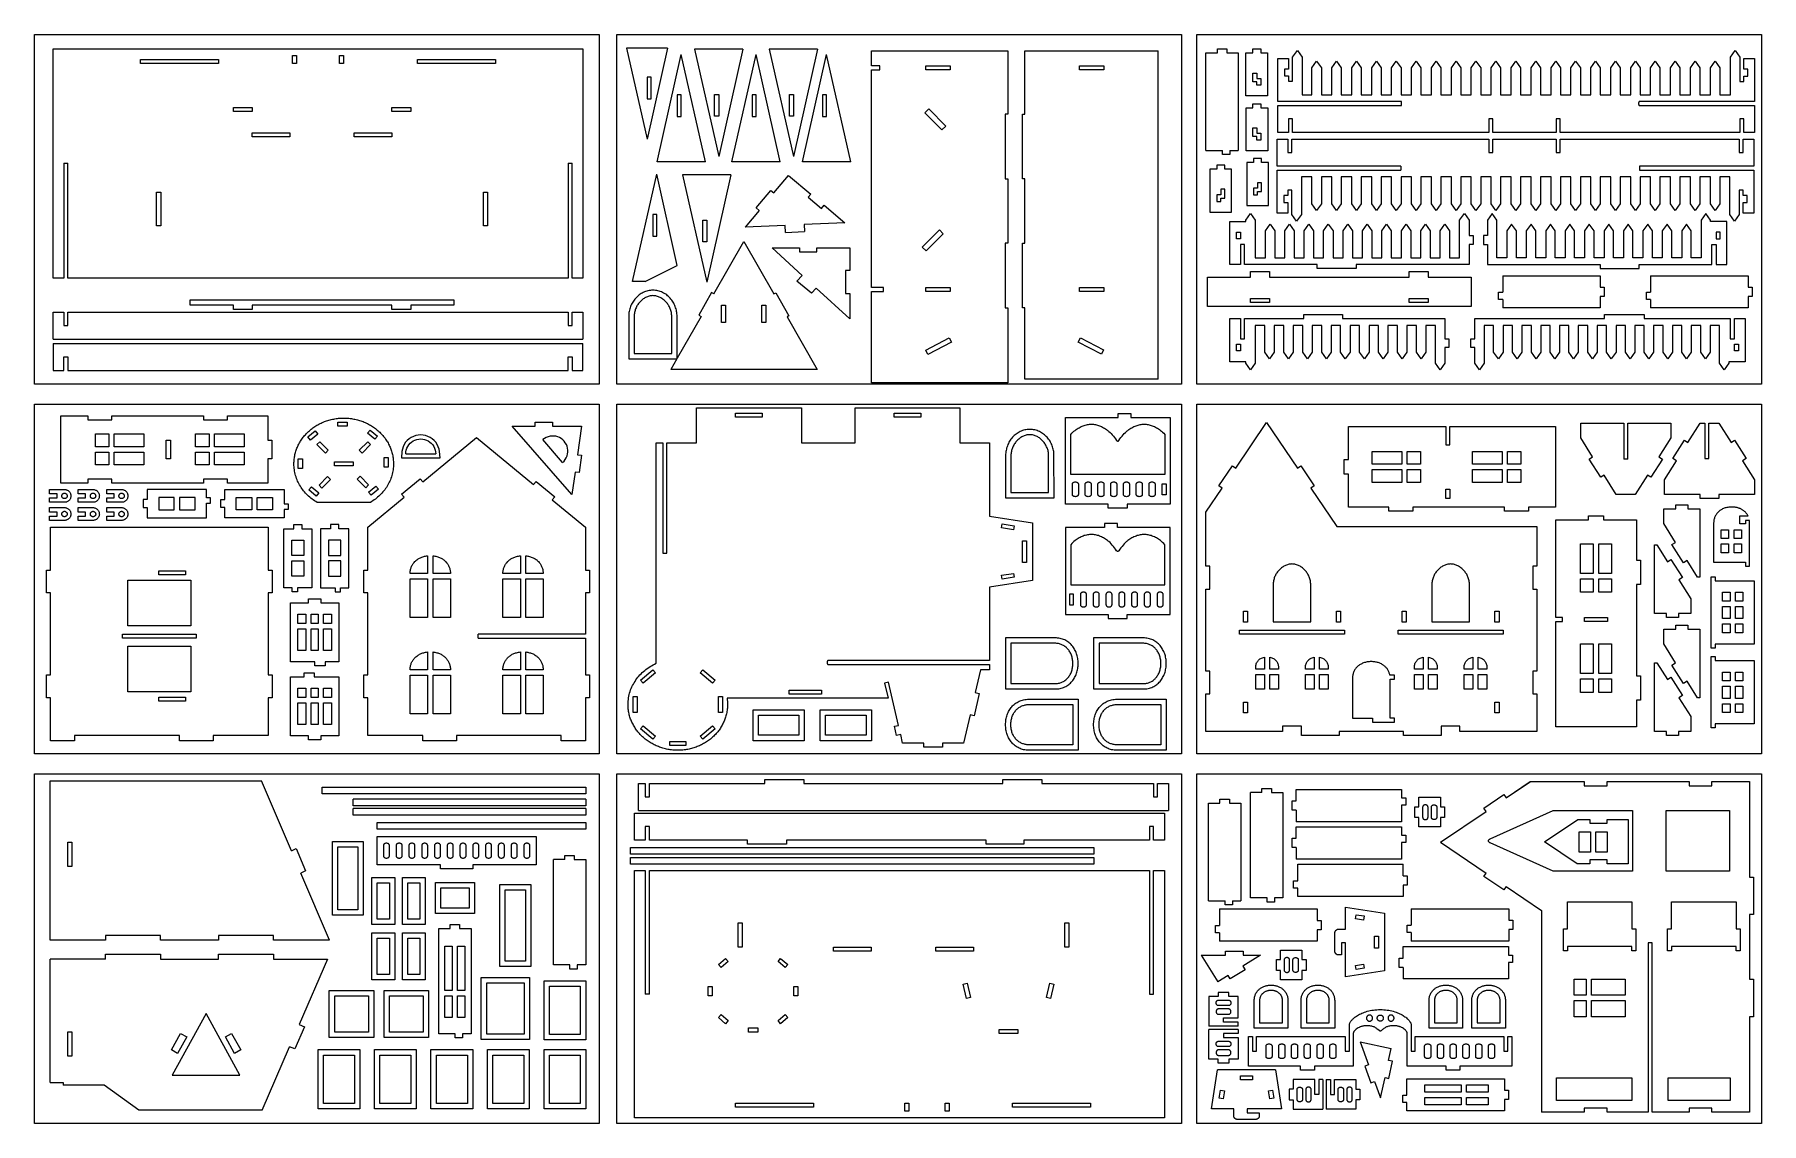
# Model space of a CAD drawing. Extents: x -7719 to 7719, y -4868 to 4868.
import ezdxf

# ---------------------------------------------------------------- set-up
doc = ezdxf.new("R2010")
doc.units = 0
doc.header["$MEASUREMENT"] = 0
doc.layers.get('0').update_dxf_attribs({"linetype": 'CONTINUOUS'})

msp = doc.modelspace()

# ---------------------------------------------------------------- linework, layer by layer
for p, q in [((-7719, 4868), (-2671, 4868)), ((-7719, 1743), (-7719, 4868)), ((-2671, 4868), (-2671, 1743)), ((-2514, 4868), (2534, 4868)), ((-2514, 1743), (-2514, 4868)), ((2534, 4868), (2534, 1743)), ((2671, 4868), (7719, 4868)), ((2671, 1743), (2671, 4868)), ((7719, 4868), (7719, 1743)), ((-7553, 4740), (-2817, 4740)), ((-7553, 2690), (-7553, 4740)), ((-6772, 4644), (-6075, 4644)), ((-6772, 4608), (-6772, 4644)), ((-6075, 4644), (-6075, 4608)), ((-5414, 4680), (-5377, 4680)), ((-5414, 4608), (-5414, 4680)), ((-5377, 4680), (-5377, 4608)), ((-4993, 4680), (-4957, 4680)), ((-4993, 4608), (-4993, 4680)), ((-4957, 4680), (-4957, 4608)), ((-4296, 4644), (-3599, 4644)), ((-4296, 4608), (-4296, 4644)), ((-3599, 4644), (-3599, 4608)), ((-2817, 4740), (-2817, 2690)), ((-2426, 4745), (-2243, 3932)), ((-2060, 4745), (-2426, 4745)), ((-2060, 4745), (-2243, 3932)), ((-2154, 3729), (-1937, 4690)), ((-1720, 3729), (-1937, 4690)), ((-1820, 4738), (-1603, 3777)), ((-1387, 4738), (-1820, 4738)), ((-1387, 4738), (-1603, 3777)), ((-1486, 3729), (-1269, 4690)), ((-1052, 3729), (-1269, 4690)), ((-1152, 4738), (-935, 3777)), ((-719, 4738), (-1152, 4738)), ((-719, 4738), (-935, 3777)), ((-855, 3729), (-639, 4690)), ((-422, 3729), (-639, 4690)), ((-237, 4721), (982, 4721)), ((-237, 4589), (-237, 4721)), ((982, 4721), (982, 4156)), ((1133, 4156), (1133, 4721)), ((1133, 4721), (2326, 4721)), ((2326, 1786), (2326, 4721)), ((2753, 4704), (2855, 4704)), ((2753, 3832), (2753, 4704)), ((2855, 4740), (2939, 4740)), ((2855, 4704), (2855, 4740)), ((2939, 4740), (2939, 4704)), ((2939, 4704), (3041, 4704)), ((3041, 4704), (3041, 3832)), ((3111, 4319), (3111, 4704)), ((3111, 4704), (3172, 4704)), ((3172, 4740), (3244, 4740)), ((3172, 4704), (3172, 4740)), ((3244, 4740), (3244, 4704)), ((3244, 4704), (3304, 4704)), ((3304, 4704), (3304, 4319)), ((3396, 4654), (3492, 4654)), ((3396, 4269), (3396, 4654)), ((3492, 4654), (3492, 4558)), ((3528, 4666), (3570, 4726)), ((3528, 4450), (3528, 4666)), ((3570, 4726), (3612, 4666)), ((3612, 4666), (3612, 4329)), ((7441, 4666), (7483, 4726)), ((7441, 4329), (7441, 4666)), ((7483, 4726), (7525, 4666)), ((7525, 4666), (7525, 4449)), ((7561, 4654), (7657, 4654)), ((7561, 4557), (7561, 4654)), ((7657, 4654), (7657, 4269)), ((-6075, 4608), (-6772, 4608)), ((-5377, 4608), (-5414, 4608)), ((-4957, 4608), (-4993, 4608)), ((-3599, 4608), (-4296, 4608)), ((-2243, 4487), (-2243, 4294)), ((-2207, 4487), (-2243, 4487)), ((-2207, 4294), (-2207, 4487)), ((-163, 4589), (-237, 4589)), ((-237, 4553), (-163, 4553)), ((-237, 2606), (-237, 4553)), ((-163, 4553), (-163, 4589)), ((250, 4553), (250, 4589)), ((250, 4589), (466, 4589)), ((466, 4553), (250, 4553)), ((466, 4589), (466, 4553)), ((1623, 4589), (1840, 4589)), ((1623, 4553), (1623, 4589)), ((1840, 4553), (1623, 4553)), ((1840, 4589), (1840, 4553)), ((3172, 4446), (3172, 4524)), ((3172, 4524), (3208, 4524)), ((3208, 4524), (3208, 4476)), ((3492, 4558), (3456, 4558)), ((3456, 4558), (3456, 4498)), ((3456, 4498), (3492, 4498)), ((3492, 4498), (3492, 4450)), ((3700, 4569), (3742, 4630)), ((3700, 4329), (3700, 4569)), ((3742, 4630), (3785, 4569)), ((3785, 4569), (3785, 4329)), ((3878, 4569), (3921, 4630)), ((3878, 4329), (3878, 4569)), ((3921, 4630), (3963, 4569)), ((3963, 4569), (3963, 4329)), ((4057, 4569), (4099, 4630)), ((4057, 4329), (4057, 4569)), ((4099, 4630), (4141, 4569)), ((4141, 4569), (4141, 4329)), ((4235, 4569), (4277, 4630)), ((4235, 4329), (4235, 4569)), ((4277, 4630), (4319, 4569)), ((4319, 4569), (4319, 4329)), ((4413, 4569), (4455, 4630)), ((4413, 4329), (4413, 4569)), ((4455, 4630), (4497, 4569)), ((4497, 4569), (4497, 4329)), ((4591, 4569), (4633, 4630)), ((4591, 4329), (4591, 4569)), ((4633, 4630), (4675, 4569)), ((4675, 4569), (4675, 4329)), ((4769, 4569), (4811, 4630)), ((4769, 4329), (4769, 4569)), ((4811, 4630), (4853, 4569)), ((4853, 4569), (4853, 4329)), ((4947, 4569), (4989, 4630)), ((4947, 4329), (4947, 4569)), ((4989, 4630), (5031, 4569)), ((5031, 4569), (5031, 4329)), ((5125, 4569), (5167, 4630)), ((5125, 4329), (5125, 4569)), ((5167, 4630), (5209, 4569)), ((5209, 4569), (5209, 4329)), ((5303, 4569), (5345, 4630)), ((5303, 4329), (5303, 4569)), ((5345, 4630), (5387, 4569)), ((5387, 4569), (5387, 4329)), ((5481, 4569), (5524, 4630)), ((5481, 4329), (5481, 4569)), ((5524, 4630), (5566, 4569)), ((5566, 4569), (5566, 4329)), ((5660, 4569), (5702, 4630)), ((5660, 4329), (5660, 4569)), ((5702, 4630), (5744, 4569)), ((5744, 4569), (5744, 4329)), ((5838, 4569), (5880, 4630)), ((5838, 4329), (5838, 4569)), ((5880, 4630), (5922, 4569)), ((5922, 4569), (5922, 4329)), ((6016, 4569), (6058, 4630)), ((6016, 4329), (6016, 4569)), ((6058, 4630), (6100, 4569)), ((6100, 4569), (6100, 4329)), ((6194, 4569), (6236, 4630)), ((6194, 4329), (6194, 4569)), ((6236, 4630), (6278, 4569)), ((6278, 4569), (6278, 4329)), ((6372, 4569), (6414, 4630)), ((6372, 4329), (6372, 4569)), ((6414, 4630), (6456, 4569)), ((6456, 4569), (6456, 4329)), ((6550, 4569), (6592, 4630)), ((6550, 4329), (6550, 4569)), ((6592, 4630), (6634, 4569)), ((6634, 4569), (6634, 4329)), ((6728, 4569), (6770, 4630)), ((6728, 4329), (6728, 4569)), ((6770, 4630), (6812, 4569)), ((6812, 4569), (6812, 4329)), ((6906, 4569), (6948, 4630)), ((6906, 4329), (6906, 4569)), ((6948, 4630), (6990, 4569)), ((6990, 4569), (6990, 4329)), ((7084, 4569), (7127, 4630)), ((7084, 4329), (7084, 4569)), ((7127, 4630), (7169, 4569)), ((7169, 4569), (7169, 4329)), ((7263, 4569), (7305, 4630)), ((7263, 4329), (7263, 4569)), ((7305, 4630), (7347, 4569)), ((7347, 4569), (7347, 4329)), ((7597, 4557), (7561, 4557)), ((7561, 4497), (7597, 4497)), ((7561, 4449), (7561, 4497)), ((7597, 4497), (7597, 4557)), ((-1973, 4328), (-1973, 4136)), ((-1937, 4328), (-1973, 4328)), ((-1937, 4136), (-1937, 4328)), ((-1639, 4139), (-1639, 4331)), ((-1639, 4331), (-1603, 4331)), ((-1603, 4331), (-1603, 4139)), ((-1305, 4328), (-1305, 4136)), ((-1269, 4328), (-1305, 4328)), ((-1269, 4136), (-1269, 4328)), ((-971, 4139), (-971, 4331)), ((-971, 4331), (-935, 4331)), ((-935, 4331), (-935, 4139)), ((-675, 4328), (-675, 4136)), ((-639, 4328), (-675, 4328)), ((-639, 4136), (-639, 4328)), ((3208, 4446), (3172, 4446)), ((3208, 4476), (3244, 4476)), ((3208, 4416), (3208, 4446)), ((3244, 4416), (3208, 4416)), ((3244, 4476), (3244, 4416)), ((3492, 4450), (3528, 4450)), ((3612, 4329), (3700, 4329)), ((3785, 4329), (3878, 4329)), ((3963, 4329), (4057, 4329)), ((4141, 4329), (4235, 4329)), ((4319, 4329), (4413, 4329)), ((4497, 4329), (4591, 4329)), ((4675, 4329), (4769, 4329)), ((4853, 4329), (4947, 4329)), ((5031, 4329), (5125, 4329)), ((5209, 4329), (5303, 4329)), ((5387, 4329), (5481, 4329)), ((5566, 4329), (5660, 4329)), ((5744, 4329), (5838, 4329)), ((5922, 4329), (6016, 4329)), ((6100, 4329), (6194, 4329)), ((6278, 4329), (6372, 4329)), ((6456, 4329), (6550, 4329)), ((6634, 4329), (6728, 4329)), ((6812, 4329), (6906, 4329)), ((6990, 4329), (7084, 4329)), ((7169, 4329), (7263, 4329)), ((7347, 4329), (7441, 4329)), ((7525, 4449), (7561, 4449)), ((-5942, 4217), (-5774, 4217)), ((-5942, 4181), (-5942, 4217)), ((-5774, 4181), (-5942, 4181)), ((-5774, 4217), (-5774, 4181)), ((-4524, 4181), (-4524, 4217)), ((-4524, 4217), (-4356, 4217)), ((-4356, 4181), (-4524, 4181)), ((-4356, 4217), (-4356, 4181)), ((-2243, 4294), (-2207, 4294)), ((241, 4169), (276, 4203)), ((393, 4016), (241, 4169)), ((276, 4203), (427, 4050)), ((3304, 4319), (3111, 4319)), ((3113, 3829), (3113, 4213)), ((3113, 4213), (3173, 4213)), ((3173, 4249), (3245, 4249)), ((3173, 4213), (3173, 4249)), ((3245, 4249), (3245, 4213)), ((3245, 4213), (3306, 4213)), ((3306, 4213), (3306, 3829)), ((4502, 4269), (3396, 4269)), ((3396, 4233), (4502, 4233)), ((3396, 3992), (3396, 4233)), ((4502, 4233), (4502, 4269)), ((6621, 4258), (6620, 4254)), ((6620, 4254), (6620, 4251)), ((6620, 4251), (6620, 4248)), ((6620, 4248), (6621, 4244)), ((6622, 4261), (6621, 4258)), ((6621, 4244), (6622, 4241)), ((6623, 4263), (6622, 4261)), ((6622, 4241), (6623, 4239)), ((6624, 4266), (6623, 4263)), ((6623, 4239), (6624, 4236)), ((6625, 4267), (6624, 4266)), ((6624, 4236), (6625, 4234)), ((6626, 4268), (6625, 4267)), ((6625, 4234), (6626, 4234)), ((6627, 4269), (6626, 4268)), ((6626, 4234), (6627, 4233)), ((6628, 4269), (6627, 4269)), ((6627, 4233), (6628, 4233)), ((6629, 4269), (6628, 4269)), ((6628, 4233), (6629, 4233)), ((7657, 4269), (6629, 4269)), ((6629, 4233), (7657, 4233)), ((7657, 4233), (7657, 3992)), ((-1973, 4136), (-1937, 4136)), ((-1603, 4139), (-1639, 4139)), ((-1305, 4136), (-1269, 4136)), ((-935, 4139), (-971, 4139)), ((-675, 4136), (-639, 4136)), ((427, 4050), (393, 4016)), ((982, 4156), (957, 4156)), ((957, 4156), (957, 3579)), ((1113, 3579), (1113, 4156)), ((1113, 4156), (1133, 4156)), ((3173, 3955), (3173, 4033)), ((3173, 4033), (3209, 4033)), ((3209, 4033), (3209, 3985)), ((3492, 4113), (3492, 3992)), ((3528, 4113), (3492, 4113)), ((3528, 3992), (3528, 4113)), ((5283, 4113), (5283, 3992)), ((5319, 4113), (5283, 4113)), ((5319, 3992), (5319, 4113)), ((5884, 4113), (5884, 3992)), ((5920, 4113), (5884, 4113)), ((5920, 3992), (5920, 4113)), ((7525, 4113), (7525, 3992)), ((7561, 4113), (7525, 4113)), ((7561, 3992), (7561, 4113)), ((-5774, 3952), (-5774, 3988)), ((-5774, 3988), (-5438, 3988)), ((-5438, 3952), (-5774, 3952)), ((-5438, 3988), (-5438, 3952)), ((-4861, 3952), (-4861, 3988)), ((-4861, 3988), (-4524, 3988)), ((-4524, 3952), (-4861, 3952)), ((-4524, 3988), (-4524, 3952)), ((3209, 3955), (3173, 3955)), ((3209, 3985), (3245, 3985)), ((3209, 3925), (3209, 3955)), ((3245, 3925), (3209, 3925)), ((3245, 3985), (3245, 3925)), ((3390, 3932), (3486, 3932)), ((3390, 3692), (3390, 3932)), ((3492, 3992), (3396, 3992)), ((3486, 3932), (3486, 3812)), ((3522, 3932), (5283, 3932)), ((3522, 3812), (3522, 3932)), ((5283, 3992), (3528, 3992)), ((5283, 3932), (5283, 3812)), ((5884, 3992), (5319, 3992)), ((5319, 3932), (5884, 3932)), ((5319, 3812), (5319, 3932)), ((5884, 3932), (5884, 3812)), ((7525, 3992), (5920, 3992)), ((5920, 3932), (7519, 3932)), ((5920, 3812), (5920, 3932)), ((7519, 3932), (7519, 3812)), ((7555, 3932), (7651, 3932)), ((7555, 3812), (7555, 3932)), ((7657, 3992), (7561, 3992)), ((7651, 3932), (7651, 3692)), ((-7457, 3718), (-7421, 3718)), ((-7457, 3718), (-7457, 2690)), ((-7421, 2690), (-7421, 3718)), ((-2949, 3718), (-2949, 2690)), ((-2949, 3718), (-2913, 3718)), ((-2913, 2690), (-2913, 3718)), ((-1720, 3729), (-2154, 3729)), ((-1052, 3729), (-1486, 3729)), ((-422, 3729), (-855, 3729)), ((2753, 3832), (2900, 3832)), ((2900, 3795), (2900, 3832)), ((2966, 3795), (2900, 3795)), ((2966, 3832), (2966, 3795)), ((2966, 3832), (3041, 3832)), ((3306, 3829), (3113, 3829)), ((3178, 3723), (3118, 3723)), ((3118, 3723), (3118, 3338)), ((3251, 3759), (3178, 3759)), ((3178, 3759), (3178, 3723)), ((3251, 3723), (3251, 3759)), ((3311, 3723), (3251, 3723)), ((3311, 3338), (3311, 3723)), ((3486, 3812), (3522, 3812)), ((5283, 3812), (5319, 3812)), ((5884, 3812), (5920, 3812)), ((7519, 3812), (7555, 3812)), ((-2373, 2659), (-2157, 3620)), ((-1973, 2804), (-2157, 3620)), ((-1926, 3615), (-1710, 2654)), ((-1493, 3615), (-1926, 3615)), ((-1493, 3615), (-1710, 2654)), ((-1110, 3452), (-979, 3608)), ((-979, 3608), (-780, 3442)), ((957, 3579), (982, 3579)), ((982, 3579), (982, 3002)), ((1133, 3579), (1113, 3579)), ((1133, 3002), (1133, 3579)), ((2849, 3664), (2789, 3664)), ((2789, 3664), (2789, 3280)), ((2921, 3700), (2849, 3700)), ((2849, 3700), (2849, 3664)), ((2921, 3664), (2921, 3700)), ((2981, 3664), (2921, 3664)), ((2981, 3280), (2981, 3664)), ((4496, 3692), (3390, 3692)), ((3390, 3656), (4496, 3656)), ((3390, 3271), (3390, 3656)), ((3606, 3596), (3606, 3259)), ((3700, 3596), (3606, 3596)), ((3700, 3355), (3700, 3596)), ((3785, 3596), (3785, 3355)), ((3878, 3596), (3785, 3596)), ((3878, 3355), (3878, 3596)), ((3963, 3596), (3963, 3355)), ((4057, 3596), (3963, 3596)), ((4057, 3355), (4057, 3596)), ((4141, 3596), (4141, 3355)), ((4235, 3596), (4141, 3596)), ((4235, 3355), (4235, 3596)), ((4319, 3596), (4319, 3355)), ((4413, 3596), (4319, 3596)), ((4413, 3355), (4413, 3596)), ((4496, 3692), (4496, 3656)), ((4497, 3596), (4497, 3355)), ((4591, 3596), (4497, 3596)), ((4591, 3355), (4591, 3596)), ((4675, 3596), (4675, 3355)), ((4769, 3596), (4675, 3596)), ((4769, 3355), (4769, 3596)), ((4853, 3596), (4853, 3355)), ((4947, 3596), (4853, 3596)), ((4947, 3355), (4947, 3596)), ((5031, 3596), (5031, 3355)), ((5125, 3596), (5031, 3596)), ((5125, 3355), (5125, 3596)), ((5209, 3596), (5209, 3355)), ((5303, 3596), (5209, 3596)), ((5303, 3355), (5303, 3596)), ((5387, 3596), (5387, 3355)), ((5481, 3596), (5387, 3596)), ((5481, 3355), (5481, 3596)), ((5566, 3596), (5566, 3355)), ((5660, 3596), (5566, 3596)), ((5660, 3355), (5660, 3596)), ((5744, 3596), (5744, 3355)), ((5838, 3596), (5744, 3596)), ((5838, 3355), (5838, 3596)), ((5922, 3596), (5922, 3355)), ((6016, 3596), (5922, 3596)), ((6016, 3355), (6016, 3596)), ((6100, 3596), (6100, 3355)), ((6194, 3596), (6100, 3596)), ((6194, 3355), (6194, 3596)), ((6278, 3596), (6278, 3355)), ((6372, 3596), (6278, 3596)), ((6372, 3355), (6372, 3596)), ((6456, 3596), (6456, 3355)), ((6550, 3596), (6456, 3596)), ((6550, 3355), (6550, 3596)), ((6629, 3692), (6629, 3656)), ((6629, 3692), (6629, 3692)), ((7651, 3692), (6629, 3692)), ((6629, 3692), (6629, 3692)), ((6629, 3656), (7651, 3656)), ((6629, 3656), (6629, 3656)), ((6634, 3596), (6634, 3355)), ((6728, 3596), (6634, 3596)), ((6728, 3355), (6728, 3596)), ((6812, 3596), (6812, 3355)), ((6906, 3596), (6812, 3596)), ((6906, 3355), (6906, 3596)), ((6990, 3596), (6990, 3355)), ((7084, 3596), (6990, 3596)), ((7084, 3355), (7084, 3596)), ((7169, 3596), (7169, 3355)), ((7263, 3596), (7169, 3596)), ((7263, 3355), (7263, 3596)), ((7347, 3596), (7347, 3355)), ((7435, 3596), (7347, 3596)), ((7435, 3259), (7435, 3596)), ((7651, 3656), (7651, 3271)), ((-6628, 3460), (-6591, 3460)), ((-6628, 3159), (-6628, 3460)), ((-6591, 3460), (-6591, 3159)), ((-3707, 3460), (-3671, 3460)), ((-3707, 3159), (-3707, 3460)), ((-3671, 3460), (-3671, 3159)), ((-1269, 3318), (-1137, 3475)), ((-1137, 3475), (-1110, 3452)), ((-780, 3442), (-804, 3414)), ((-804, 3414), (-684, 3314)), ((2849, 3436), (2849, 3376)), ((2885, 3436), (2849, 3436)), ((2885, 3484), (2885, 3436)), ((2921, 3484), (2885, 3484)), ((2885, 3406), (2921, 3406)), ((2885, 3376), (2885, 3406)), ((2921, 3406), (2921, 3484)), ((3178, 3494), (3178, 3434)), ((3214, 3494), (3178, 3494)), ((3178, 3434), (3214, 3434)), ((3214, 3542), (3214, 3494)), ((3251, 3542), (3214, 3542)), ((3214, 3464), (3251, 3464)), ((3214, 3434), (3214, 3464)), ((3251, 3464), (3251, 3542)), ((3450, 3428), (3450, 3367)), ((3486, 3428), (3450, 3428)), ((3486, 3476), (3486, 3428)), ((3522, 3476), (3486, 3476)), ((3522, 3259), (3522, 3476)), ((7519, 3476), (7519, 3259)), ((7555, 3476), (7519, 3476)), ((7555, 3428), (7555, 3476)), ((7591, 3428), (7555, 3428)), ((7591, 3367), (7591, 3428)), ((-2157, 3258), (-2193, 3258)), ((-2193, 3258), (-2193, 3066)), ((-2157, 3066), (-2157, 3258)), ((-1241, 3295), (-1366, 3147)), ((-1241, 3295), (-1269, 3318)), ((-684, 3314), (-661, 3341)), ((-661, 3341), (-475, 3185)), ((2789, 3280), (2981, 3280)), ((2849, 3376), (2885, 3376)), ((3110, 3208), (3152, 3268)), ((3118, 3338), (3311, 3338)), ((3152, 3268), (3194, 3208)), ((3486, 3271), (3390, 3271)), ((3450, 3367), (3486, 3367)), ((3486, 3367), (3486, 3271)), ((3564, 3199), (3522, 3259)), ((3606, 3259), (3564, 3199)), ((3742, 3295), (3700, 3355)), ((3785, 3355), (3742, 3295)), ((3921, 3295), (3878, 3355)), ((3963, 3355), (3921, 3295)), ((4099, 3295), (4057, 3355)), ((4141, 3355), (4099, 3295)), ((4277, 3295), (4235, 3355)), ((4319, 3355), (4277, 3295)), ((4455, 3295), (4413, 3355)), ((4497, 3355), (4455, 3295)), ((4633, 3295), (4591, 3355)), ((4675, 3355), (4633, 3295)), ((4811, 3295), (4769, 3355)), ((4853, 3355), (4811, 3295)), ((4989, 3295), (4947, 3355)), ((5031, 3355), (4989, 3295)), ((5021, 3208), (5063, 3268)), ((5063, 3268), (5105, 3208)), ((5167, 3295), (5125, 3355)), ((5209, 3355), (5167, 3295)), ((5312, 3268), (5270, 3208)), ((5345, 3295), (5303, 3355)), ((5354, 3208), (5312, 3268)), ((5387, 3355), (5345, 3295)), ((5524, 3295), (5481, 3355)), ((5566, 3355), (5524, 3295)), ((5702, 3295), (5660, 3355)), ((5744, 3355), (5702, 3295)), ((5880, 3295), (5838, 3355)), ((5922, 3355), (5880, 3295)), ((6058, 3295), (6016, 3355)), ((6100, 3355), (6058, 3295)), ((6236, 3295), (6194, 3355)), ((6278, 3355), (6236, 3295)), ((6414, 3295), (6372, 3355)), ((6456, 3355), (6414, 3295)), ((6592, 3295), (6550, 3355)), ((6634, 3355), (6592, 3295)), ((6770, 3295), (6728, 3355)), ((6812, 3355), (6770, 3295)), ((6948, 3295), (6906, 3355)), ((6990, 3355), (6948, 3295)), ((7127, 3295), (7084, 3355)), ((7169, 3355), (7127, 3295)), ((7223, 3268), (7181, 3208)), ((7265, 3208), (7223, 3268)), ((7305, 3295), (7263, 3355)), ((7347, 3355), (7305, 3295)), ((7477, 3199), (7435, 3259)), ((7519, 3259), (7477, 3199)), ((7555, 3367), (7591, 3367)), ((7555, 3271), (7555, 3367)), ((7651, 3271), (7555, 3271)), ((-6591, 3159), (-6628, 3159)), ((-3671, 3159), (-3707, 3159)), ((-1746, 3016), (-1746, 3208)), ((-1746, 3208), (-1710, 3208)), ((-1710, 3208), (-1710, 3016)), ((-1008, 3162), (-1366, 3147)), ((-1005, 3099), (-1008, 3162)), ((-1005, 3099), (-837, 3107)), ((-475, 3185), (-840, 3170)), ((-840, 3170), (-837, 3107)), ((217, 2968), (370, 3121)), ((370, 3121), (404, 3087)), ((2966, 3196), (3110, 3196)), ((2966, 2811), (2966, 3196)), ((3026, 3040), (3026, 3100)), ((3026, 3100), (3062, 3100)), ((3062, 3100), (3062, 3040)), ((3110, 3196), (3110, 3208)), ((3194, 3208), (3194, 2871)), ((3284, 3112), (3326, 3172)), ((3284, 2871), (3284, 3112)), ((3326, 3172), (3368, 3112)), ((3368, 3112), (3368, 2871)), ((3457, 3112), (3499, 3172)), ((3457, 2871), (3457, 3112)), ((3499, 3172), (3541, 3112)), ((3541, 3112), (3541, 2871)), ((3631, 3112), (3673, 3172)), ((3631, 2871), (3631, 3112)), ((3673, 3172), (3715, 3112)), ((3715, 3112), (3715, 2871)), ((3805, 3112), (3847, 3172)), ((3805, 2871), (3805, 3112)), ((3847, 3172), (3889, 3112)), ((3889, 3112), (3889, 2871)), ((3979, 3112), (4021, 3172)), ((3979, 2871), (3979, 3112)), ((4021, 3172), (4063, 3112)), ((4063, 3112), (4063, 2871)), ((4152, 3112), (4194, 3172)), ((4152, 2871), (4152, 3112)), ((4194, 3172), (4236, 3112)), ((4236, 3112), (4236, 2871)), ((4326, 3112), (4368, 3172)), ((4326, 2871), (4326, 3112)), ((4368, 3172), (4410, 3112)), ((4410, 3112), (4410, 2871)), ((4500, 3112), (4542, 3172)), ((4500, 2871), (4500, 3112)), ((4542, 3172), (4584, 3112)), ((4584, 3112), (4584, 2871)), ((4674, 3112), (4716, 3172)), ((4674, 2871), (4674, 3112)), ((4716, 3172), (4758, 3112)), ((4758, 3112), (4758, 2871)), ((4847, 3112), (4889, 3172)), ((4847, 2871), (4847, 3112)), ((4889, 3172), (4931, 3112)), ((4931, 3112), (4931, 2871)), ((5021, 2871), (5021, 3208)), ((5105, 3208), (5105, 3070)), ((5270, 3208), (5270, 3070)), ((5354, 2871), (5354, 3208)), ((5485, 3172), (5443, 3112)), ((5443, 3112), (5443, 2871)), ((5528, 3112), (5485, 3172)), ((5528, 2871), (5528, 3112)), ((5659, 3172), (5617, 3112)), ((5617, 3112), (5617, 2871)), ((5701, 3112), (5659, 3172)), ((5701, 2871), (5701, 3112)), ((5833, 3172), (5791, 3112)), ((5791, 3112), (5791, 2871)), ((5875, 3112), (5833, 3172)), ((5875, 2871), (5875, 3112)), ((6007, 3172), (5965, 3112)), ((5965, 3112), (5965, 2871)), ((6049, 3112), (6007, 3172)), ((6049, 2871), (6049, 3112)), ((6180, 3172), (6138, 3112)), ((6138, 3112), (6138, 2871)), ((6223, 3112), (6180, 3172)), ((6223, 2871), (6223, 3112)), ((6354, 3172), (6312, 3112)), ((6312, 3112), (6312, 2871)), ((6396, 3112), (6354, 3172)), ((6396, 2871), (6396, 3112)), ((6528, 3172), (6486, 3112)), ((6486, 3112), (6486, 2871)), ((6570, 3112), (6528, 3172)), ((6570, 2871), (6570, 3112)), ((6702, 3172), (6660, 3112)), ((6660, 3112), (6660, 2871)), ((6744, 3112), (6702, 3172)), ((6744, 2871), (6744, 3112)), ((6875, 3172), (6833, 3112)), ((6833, 3112), (6833, 2871)), ((6917, 3112), (6875, 3172)), ((6917, 2871), (6917, 3112)), ((7049, 3172), (7007, 3112)), ((7007, 3112), (7007, 2871)), ((7091, 3112), (7049, 3172)), ((7091, 2871), (7091, 3112)), ((7181, 3208), (7181, 2871)), ((7265, 3196), (7265, 3208)), ((7409, 3196), (7265, 3196)), ((7313, 3100), (7313, 3040)), ((7349, 3100), (7313, 3100)), ((7349, 3040), (7349, 3100)), ((7409, 2811), (7409, 3196)), ((-2193, 3066), (-2157, 3066)), ((-1710, 3016), (-1746, 3016)), ((-1645, 2550), (-1377, 3019)), ((-1377, 3019), (-1110, 2550)), ((-1125, 2961), (-882, 2961)), ((-1125, 2961), (-856, 2714)), ((-882, 2961), (-882, 2925)), ((-726, 2961), (-431, 2961)), ((-726, 2925), (-726, 2961)), ((-431, 2961), (-431, 2757)), ((251, 2934), (217, 2968)), ((404, 3087), (251, 2934)), ((957, 3002), (957, 2425)), ((982, 3002), (957, 3002)), ((1113, 3002), (1133, 3002)), ((1113, 2425), (1113, 3002)), ((3062, 3040), (3026, 3040)), ((3062, 2991), (3062, 2811)), ((3098, 2991), (3062, 2991)), ((3098, 2811), (3098, 2991)), ((5105, 3070), (5141, 3070)), ((5105, 2991), (5105, 2811)), ((5141, 2991), (5105, 2991)), ((5141, 3070), (5141, 2991)), ((5270, 3070), (5234, 3070)), ((5234, 3070), (5234, 2991)), ((5234, 2991), (5270, 2991)), ((5270, 2991), (5270, 2811)), ((7277, 2811), (7277, 2991)), ((7277, 2991), (7313, 2991)), ((7313, 3040), (7349, 3040)), ((7313, 2991), (7313, 2811)), ((-2260, 2659), (-1973, 2804)), ((-882, 2925), (-726, 2925)), ((3062, 2811), (2966, 2811)), ((3748, 2811), (3098, 2811)), ((3194, 2871), (3284, 2871)), ((3368, 2871), (3457, 2871)), ((3541, 2871), (3631, 2871)), ((3715, 2871), (3805, 2871)), ((3748, 2775), (3748, 2811)), ((3889, 2871), (3979, 2871)), ((4063, 2871), (4152, 2871)), ((4097, 2811), (4097, 2775)), ((5105, 2811), (4097, 2811)), ((4236, 2871), (4326, 2871)), ((4410, 2871), (4500, 2871)), ((4584, 2871), (4674, 2871)), ((4758, 2871), (4847, 2871)), ((4931, 2871), (5021, 2871)), ((5270, 2811), (6278, 2811)), ((5443, 2871), (5354, 2871)), ((5617, 2871), (5528, 2871)), ((5791, 2871), (5701, 2871)), ((5965, 2871), (5875, 2871)), ((6138, 2871), (6049, 2871)), ((6312, 2871), (6223, 2871)), ((6278, 2811), (6278, 2775)), ((6486, 2871), (6396, 2871)), ((6660, 2871), (6570, 2871)), ((6626, 2775), (6626, 2811)), ((6626, 2811), (7277, 2811)), ((6833, 2871), (6744, 2871)), ((7007, 2871), (6917, 2871)), ((7181, 2871), (7091, 2871)), ((7313, 2811), (7409, 2811)), ((-7457, 2690), (-7553, 2690)), ((-2949, 2690), (-7421, 2690)), ((-2817, 2690), (-2913, 2690)), ((-2260, 2659), (-2373, 2659)), ((-904, 2662), (-856, 2714)), ((-772, 2556), (-904, 2662)), ((-468, 2757), (-468, 2553)), ((-431, 2757), (-468, 2757)), ((2767, 2700), (3152, 2700)), ((2767, 2435), (2767, 2700)), ((3152, 2748), (3321, 2748)), ((3152, 2700), (3152, 2748)), ((3321, 2748), (3321, 2700)), ((3321, 2700), (4571, 2700)), ((4097, 2775), (3748, 2775)), ((4571, 2748), (4739, 2748)), ((4571, 2700), (4571, 2748)), ((4739, 2748), (4739, 2700)), ((4739, 2700), (5123, 2700)), ((5123, 2700), (5123, 2435)), ((5406, 2712), (5406, 2565)), ((5406, 2712), (6278, 2712)), ((6278, 2775), (6626, 2775)), ((6278, 2712), (6278, 2610)), ((6727, 2712), (6727, 2565)), ((6727, 2712), (7599, 2712)), ((7599, 2712), (7599, 2610)), ((-6328, 2447), (-6328, 2495)), ((-6328, 2495), (-3972, 2495)), ((-3972, 2495), (-3972, 2447)), ((-2371, 2475), (-2377, 2466)), ((-2365, 2484), (-2371, 2475)), ((-2359, 2493), (-2365, 2484)), ((-2353, 2502), (-2359, 2493)), ((-2345, 2510), (-2353, 2502)), ((-2338, 2518), (-2345, 2510)), ((-2330, 2526), (-2338, 2518)), ((-2322, 2533), (-2330, 2526)), ((-2314, 2540), (-2322, 2533)), ((-2309, 2476), (-2315, 2469)), ((-2305, 2546), (-2314, 2540)), ((-2303, 2482), (-2309, 2476)), ((-2296, 2552), (-2305, 2546)), ((-2297, 2488), (-2303, 2482)), ((-2291, 2494), (-2297, 2488)), ((-2287, 2557), (-2296, 2552)), ((-2284, 2500), (-2291, 2494)), ((-2277, 2562), (-2287, 2557)), ((-2277, 2505), (-2284, 2500)), ((-2267, 2567), (-2277, 2562)), ((-2270, 2509), (-2277, 2505)), ((-2263, 2514), (-2270, 2509)), ((-2257, 2570), (-2267, 2567)), ((-2256, 2518), (-2263, 2514)), ((-2246, 2574), (-2257, 2570)), ((-2248, 2521), (-2256, 2518)), ((-2240, 2524), (-2248, 2521)), ((-2236, 2577), (-2246, 2574)), ((-2232, 2527), (-2240, 2524)), ((-2225, 2579), (-2236, 2577)), ((-2224, 2529), (-2232, 2527)), ((-2214, 2580), (-2225, 2579)), ((-2216, 2531), (-2224, 2529)), ((-2208, 2533), (-2216, 2531)), ((-2203, 2581), (-2214, 2580)), ((-2200, 2533), (-2208, 2533)), ((-2191, 2582), (-2203, 2581)), ((-2191, 2534), (-2200, 2533)), ((-2180, 2581), (-2191, 2582)), ((-2183, 2533), (-2191, 2534)), ((-2174, 2533), (-2183, 2533)), ((-2168, 2580), (-2180, 2581)), ((-2166, 2531), (-2174, 2533)), ((-2157, 2579), (-2168, 2580)), ((-2158, 2529), (-2166, 2531)), ((-2150, 2527), (-2158, 2529)), ((-2146, 2577), (-2157, 2579)), ((-2142, 2524), (-2150, 2527)), ((-2136, 2574), (-2146, 2577)), ((-2134, 2521), (-2142, 2524)), ((-2125, 2570), (-2136, 2574)), ((-2127, 2518), (-2134, 2521)), ((-2119, 2514), (-2127, 2518)), ((-2115, 2567), (-2125, 2570)), ((-2112, 2509), (-2119, 2514)), ((-2105, 2562), (-2115, 2567)), ((-2105, 2505), (-2112, 2509)), ((-2096, 2557), (-2105, 2562)), ((-2098, 2500), (-2105, 2505)), ((-2091, 2494), (-2098, 2500)), ((-2086, 2552), (-2096, 2557)), ((-2085, 2488), (-2091, 2494)), ((-2077, 2546), (-2086, 2552)), ((-2079, 2482), (-2085, 2488)), ((-2073, 2476), (-2079, 2482)), ((-2068, 2540), (-2077, 2546)), ((-2067, 2469), (-2073, 2476)), ((-2060, 2533), (-2068, 2540)), ((-2052, 2526), (-2060, 2533)), ((-2044, 2518), (-2052, 2526)), ((-2037, 2510), (-2044, 2518)), ((-2030, 2502), (-2037, 2510)), ((-2023, 2493), (-2030, 2502)), ((-2017, 2484), (-2023, 2493)), ((-2011, 2475), (-2017, 2484)), ((-2005, 2466), (-2011, 2475)), ((-1666, 2562), (-1782, 2360)), ((-1645, 2550), (-1666, 2562)), ((-1110, 2550), (-1093, 2560)), ((-1093, 2560), (-976, 2354)), ((-731, 2601), (-772, 2556)), ((-431, 2326), (-731, 2601)), ((-468, 2553), (-431, 2553)), ((-431, 2553), (-431, 2326)), ((-129, 2606), (-237, 2606)), ((-237, 2570), (-129, 2570)), ((-237, 1755), (-237, 2570)), ((-129, 2570), (-129, 2606)), ((250, 2570), (250, 2606)), ((250, 2606), (466, 2606)), ((466, 2570), (250, 2570)), ((466, 2606), (466, 2570)), ((1623, 2606), (1840, 2606)), ((1623, 2570), (1623, 2606)), ((1840, 2570), (1623, 2570)), ((1840, 2606), (1840, 2570)), ((3152, 2508), (3321, 2508)), ((3152, 2472), (3152, 2508)), ((3321, 2472), (3152, 2472)), ((3321, 2508), (3321, 2472)), ((4571, 2472), (4571, 2508)), ((4571, 2508), (4739, 2508)), ((4739, 2472), (4571, 2472)), ((4739, 2508), (4739, 2472)), ((5369, 2565), (5406, 2565)), ((5369, 2499), (5369, 2565)), ((5406, 2499), (5369, 2499)), ((5406, 2499), (5406, 2423)), ((6278, 2610), (6314, 2610)), ((6278, 2526), (6278, 2423)), ((6314, 2526), (6278, 2526)), ((6314, 2610), (6314, 2526)), ((6690, 2565), (6727, 2565)), ((6690, 2499), (6690, 2565)), ((6727, 2499), (6690, 2499)), ((6727, 2499), (6727, 2423)), ((7599, 2610), (7635, 2610)), ((7599, 2526), (7599, 2423)), ((7635, 2526), (7599, 2526)), ((7635, 2610), (7635, 2526)), ((-7553, 2145), (-7553, 2386)), ((-7553, 2386), (-7457, 2386)), ((-7457, 2386), (-7457, 2266)), ((-7421, 2266), (-7421, 2386)), ((-7421, 2386), (-2949, 2386)), ((-5942, 2447), (-6328, 2447)), ((-5942, 2411), (-5942, 2447)), ((-5774, 2411), (-5942, 2411)), ((-5774, 2447), (-5774, 2411)), ((-4524, 2447), (-5774, 2447)), ((-4524, 2411), (-4524, 2447)), ((-4356, 2411), (-4524, 2411)), ((-4356, 2447), (-4356, 2411)), ((-3972, 2447), (-4356, 2447)), ((-2949, 2386), (-2949, 2266)), ((-2913, 2386), (-2817, 2386)), ((-2913, 2266), (-2913, 2386)), ((-2817, 2386), (-2817, 2145)), ((-2406, 2371), (-2407, 2360)), ((-2407, 2360), (-2407, 2349)), ((-2407, 2349), (-2407, 1969)), ((-2405, 2382), (-2406, 2371)), ((-2403, 2393), (-2405, 2382)), ((-2401, 2404), (-2403, 2393)), ((-2398, 2415), (-2401, 2404)), ((-2395, 2425), (-2398, 2415)), ((-2391, 2436), (-2395, 2425)), ((-2387, 2446), (-2391, 2436)), ((-2382, 2456), (-2387, 2446)), ((-2377, 2466), (-2382, 2456)), ((-2358, 2366), (-2359, 2357)), ((-2359, 2357), (-2359, 2348)), ((-2359, 2348), (-2359, 2017)), ((-2357, 2375), (-2358, 2366)), ((-2356, 2383), (-2357, 2375)), ((-2354, 2392), (-2356, 2383)), ((-2351, 2400), (-2354, 2392)), ((-2349, 2409), (-2351, 2400)), ((-2346, 2417), (-2349, 2409)), ((-2342, 2425), (-2346, 2417)), ((-2338, 2433), (-2342, 2425)), ((-2334, 2441), (-2338, 2433)), ((-2330, 2448), (-2334, 2441)), ((-2325, 2455), (-2330, 2448)), ((-2320, 2463), (-2325, 2455)), ((-2315, 2469), (-2320, 2463)), ((-2062, 2463), (-2067, 2469)), ((-2057, 2455), (-2062, 2463)), ((-2052, 2448), (-2057, 2455)), ((-2048, 2441), (-2052, 2448)), ((-2044, 2433), (-2048, 2441)), ((-2040, 2425), (-2044, 2433)), ((-2036, 2417), (-2040, 2425)), ((-2033, 2409), (-2036, 2417)), ((-2031, 2400), (-2033, 2409)), ((-2028, 2392), (-2031, 2400)), ((-2026, 2383), (-2028, 2392)), ((-2025, 2375), (-2026, 2383)), ((-2024, 2366), (-2025, 2375)), ((-2023, 2357), (-2024, 2366)), ((-2023, 2348), (-2023, 2357)), ((-2023, 2017), (-2023, 2348)), ((-2000, 2456), (-2005, 2466)), ((-1995, 2446), (-2000, 2456)), ((-1991, 2436), (-1995, 2446)), ((-1988, 2425), (-1991, 2436)), ((-1984, 2415), (-1988, 2425)), ((-1981, 2404), (-1984, 2415)), ((-1979, 2393), (-1981, 2404)), ((-1977, 2382), (-1979, 2393)), ((-1976, 2371), (-1977, 2382)), ((-1975, 2360), (-1976, 2371)), ((-1975, 2349), (-1975, 2360)), ((-1975, 1973), (-1975, 2349)), ((-1760, 2348), (-1975, 1973)), ((-1782, 2360), (-1760, 2348)), ((-1577, 2293), (-1577, 2449)), ((-1577, 2449), (-1541, 2449)), ((-1541, 2449), (-1541, 2293)), ((-1217, 2449), (-1181, 2449)), ((-1217, 2293), (-1217, 2449)), ((-1181, 2449), (-1181, 2293)), ((-976, 2354), (-992, 2345)), ((-992, 2345), (-723, 1872)), ((957, 2425), (982, 2425)), ((982, 2425), (982, 1755)), ((1133, 2425), (1113, 2425)), ((1133, 1786), (1133, 2425)), ((5123, 2435), (2767, 2435)), ((2966, 2328), (3062, 2328)), ((2966, 1943), (2966, 2328)), ((3062, 2328), (3062, 2147)), ((3098, 2328), (3627, 2328)), ((3098, 2147), (3098, 2328)), ((3627, 2364), (3975, 2364)), ((3627, 2328), (3627, 2364)), ((3975, 2364), (3975, 2328)), ((3975, 2328), (4889, 2328)), ((4889, 2328), (4889, 2147)), ((5157, 2328), (6315, 2328)), ((5157, 2147), (5157, 2328)), ((6278, 2423), (5406, 2423)), ((6315, 2364), (6670, 2364)), ((6315, 2328), (6315, 2364)), ((6670, 2364), (6670, 2328)), ((6670, 2328), (7440, 2328)), ((7599, 2423), (6727, 2423)), ((7440, 2328), (7440, 2147)), ((7477, 2328), (7573, 2328)), ((7477, 2147), (7477, 2328)), ((7573, 2328), (7573, 1943)), ((-7457, 2266), (-7421, 2266)), ((-2949, 2266), (-2913, 2266)), ((-1541, 2293), (-1577, 2293)), ((-1181, 2293), (-1217, 2293)), ((3194, 2267), (3194, 1931)), ((3279, 2267), (3194, 2267)), ((3279, 2027), (3279, 2267)), ((3363, 2267), (3363, 2027)), ((3449, 2267), (3363, 2267)), ((3449, 2027), (3449, 2267)), ((3533, 2267), (3533, 2027)), ((3618, 2267), (3533, 2267)), ((3618, 2027), (3618, 2267)), ((3702, 2267), (3702, 2027)), ((3788, 2267), (3702, 2267)), ((3788, 2027), (3788, 2267)), ((3872, 2267), (3872, 2027)), ((3957, 2267), (3872, 2267)), ((3957, 2027), (3957, 2267)), ((4041, 2267), (4041, 2027)), ((4127, 2267), (4041, 2267)), ((4127, 2027), (4127, 2267)), ((4211, 2267), (4211, 2027)), ((4296, 2267), (4211, 2267)), ((4296, 2027), (4296, 2267)), ((4380, 2267), (4380, 2027)), ((4466, 2267), (4380, 2267)), ((4466, 2027), (4466, 2267)), ((4550, 2267), (4550, 2027)), ((4635, 2267), (4550, 2267)), ((4635, 2027), (4635, 2267)), ((4719, 2267), (4719, 2027)), ((4805, 2267), (4719, 2267)), ((4805, 1931), (4805, 2267)), ((5241, 2267), (5241, 1931)), ((5325, 2267), (5241, 2267)), ((5325, 2027), (5325, 2267)), ((5409, 2267), (5409, 2027)), ((5493, 2267), (5409, 2267)), ((5493, 2027), (5493, 2267)), ((5577, 2267), (5577, 2027)), ((5662, 2267), (5577, 2267)), ((5662, 2027), (5662, 2267)), ((5746, 2267), (5746, 2027)), ((5830, 2267), (5746, 2267)), ((5830, 2027), (5830, 2267)), ((5914, 2267), (5914, 2027)), ((5998, 2267), (5914, 2267)), ((5998, 2027), (5998, 2267)), ((6082, 2267), (6082, 2027)), ((6166, 2267), (6082, 2267)), ((6166, 2027), (6166, 2267)), ((6251, 2267), (6251, 2027)), ((6335, 2267), (6251, 2267)), ((6335, 2027), (6335, 2267)), ((6419, 2267), (6419, 2027)), ((6503, 2267), (6419, 2267)), ((6503, 2027), (6503, 2267)), ((6587, 2267), (6587, 2027)), ((6671, 2267), (6587, 2267)), ((6671, 2027), (6671, 2267)), ((6755, 2267), (6755, 2027)), ((6839, 2267), (6755, 2267)), ((6839, 2027), (6839, 2267)), ((6924, 2267), (6924, 2027)), ((7008, 2267), (6924, 2267)), ((7008, 2027), (7008, 2267)), ((7092, 2267), (7092, 2027)), ((7176, 2267), (7092, 2267)), ((7176, 2027), (7176, 2267)), ((7344, 2267), (7260, 2267)), ((7260, 2267), (7260, 2027)), ((7344, 1931), (7344, 2267)), ((-7553, 2145), (-2817, 2145)), ((-7553, 2106), (-2817, 2106)), ((-7553, 2106), (-7553, 1865)), ((-2817, 1865), (-2817, 2106)), ((-2359, 2017), (-2023, 2017)), ((248, 2045), (458, 2155)), ((268, 2007), (248, 2045)), ((478, 2116), (268, 2007)), ((458, 2155), (478, 2116)), ((1611, 2116), (1632, 2156)), ((1818, 2009), (1611, 2116)), ((1632, 2156), (1838, 2049)), ((1838, 2049), (1818, 2009)), ((3026, 2099), (3062, 2099)), ((3026, 2039), (3026, 2099)), ((3062, 2039), (3026, 2039)), ((3062, 2147), (3098, 2147)), ((3062, 2099), (3062, 2039)), ((3321, 1967), (3279, 2027)), ((3363, 2027), (3321, 1967)), ((3491, 1967), (3449, 2027)), ((3533, 2027), (3491, 1967)), ((3660, 1967), (3618, 2027)), ((3702, 2027), (3660, 1967)), ((3830, 1967), (3788, 2027)), ((3872, 2027), (3830, 1967)), ((3999, 1967), (3957, 2027)), ((4041, 2027), (3999, 1967)), ((4169, 1967), (4127, 2027)), ((4211, 2027), (4169, 1967)), ((4338, 1967), (4296, 2027)), ((4380, 2027), (4338, 1967)), ((4508, 1967), (4466, 2027)), ((4550, 2027), (4508, 1967)), ((4677, 1967), (4635, 2027)), ((4719, 2027), (4677, 1967)), ((4889, 2147), (4925, 2147)), ((4889, 2069), (4889, 1931)), ((4925, 2069), (4889, 2069)), ((4925, 2147), (4925, 2069)), ((5121, 2147), (5157, 2147)), ((5121, 2069), (5121, 2147)), ((5157, 2069), (5121, 2069)), ((5157, 1931), (5157, 2069)), ((5367, 1967), (5325, 2027)), ((5409, 2027), (5367, 1967)), ((5535, 1967), (5493, 2027)), ((5577, 2027), (5535, 1967)), ((5704, 1967), (5662, 2027)), ((5746, 2027), (5704, 1967)), ((5872, 1967), (5830, 2027)), ((5914, 2027), (5872, 1967)), ((6040, 1967), (5998, 2027)), ((6082, 2027), (6040, 1967)), ((6208, 1967), (6166, 2027)), ((6251, 2027), (6208, 1967)), ((6377, 1967), (6335, 2027)), ((6419, 2027), (6377, 1967)), ((6545, 1967), (6503, 2027)), ((6587, 2027), (6545, 1967)), ((6713, 1967), (6671, 2027)), ((6755, 2027), (6713, 1967)), ((6882, 1967), (6839, 2027)), ((6924, 2027), (6882, 1967)), ((7050, 1967), (7008, 2027)), ((7092, 2027), (7050, 1967)), ((7218, 1967), (7176, 2027)), ((7260, 2027), (7218, 1967)), ((7440, 2147), (7477, 2147)), ((7477, 2039), (7477, 2099)), ((7477, 2099), (7513, 2099)), ((7513, 2039), (7477, 2039)), ((7513, 2099), (7513, 2039)), ((-7553, 1865), (-7457, 1865)), ((-7457, 1865), (-7457, 1985)), ((-7457, 1985), (-7421, 1985)), ((-7421, 1985), (-7421, 1865)), ((-7421, 1865), (-2949, 1865)), ((-2949, 1865), (-2949, 1985)), ((-2949, 1985), (-2913, 1985)), ((-2913, 1985), (-2913, 1865)), ((-2913, 1865), (-2817, 1865)), ((-2407, 1969), (-1977, 1969)), ((-1977, 1969), (-2032, 1872)), ((-723, 1872), (-2032, 1872)), ((-1975, 1973), (-1977, 1969)), ((-1977, 1969), (-1975, 1969)), ((-1975, 1969), (-1975, 1973)), ((3110, 1943), (2966, 1943)), ((3110, 1931), (3110, 1943)), ((3152, 1871), (3110, 1931)), ((3194, 1931), (3152, 1871)), ((4847, 1871), (4805, 1931)), ((4889, 1931), (4847, 1871)), ((5199, 1871), (5157, 1931)), ((5241, 1931), (5199, 1871)), ((7386, 1871), (7344, 1931)), ((7428, 1931), (7386, 1871)), ((7428, 1943), (7428, 1931)), ((7573, 1943), (7428, 1943)), ((-2671, 1743), (-7719, 1743)), ((2534, 1743), (-2514, 1743)), ((982, 1755), (-237, 1755)), ((2326, 1786), (1133, 1786)), ((7719, 1743), (2671, 1743)), ((-7719, -1563), (-7719, 1563)), ((-7719, 1563), (-2671, 1563)), ((-2671, 1563), (-2671, -1563)), ((-2514, -1563), (-2514, 1563)), ((-2514, 1563), (2534, 1563)), ((2534, 1563), (2534, -1563)), ((2671, 1563), (7719, 1563)), ((2671, -1563), (2671, 1563)), ((7719, 1563), (7719, -1563)), ((-7484, 857), (-7484, 1460)), ((-7484, 1460), (-7243, 1460)), ((-7243, 1460), (-7243, 1424)), ((-7243, 1424), (-7027, 1424)), ((-7027, 1460), (-6210, 1460)), ((-7027, 1424), (-7027, 1460)), ((-6210, 1460), (-6210, 1424)), ((-6210, 1424), (-5993, 1424)), ((-5993, 1460), (-5633, 1460)), ((-5993, 1424), (-5993, 1460)), ((-5633, 1460), (-5633, 1242)), ((-5167, 1389), (-5158, 1394)), ((-5158, 1394), (-5148, 1398)), ((-5148, 1398), (-5138, 1403)), ((-5138, 1403), (-5128, 1407)), ((-5128, 1407), (-5118, 1410)), ((-5118, 1410), (-5108, 1414)), ((-5108, 1414), (-5098, 1417)), ((-5098, 1417), (-5087, 1420)), ((-5087, 1420), (-5077, 1423)), ((-5077, 1423), (-5066, 1426)), ((-5066, 1426), (-5056, 1428)), ((-5056, 1428), (-5045, 1430)), ((-5045, 1430), (-5034, 1432)), ((-5034, 1432), (-5023, 1434)), ((-5023, 1434), (-5012, 1435)), ((-5012, 1435), (-5001, 1437)), ((-5008, 1366), (-5008, 1402)), ((-5008, 1402), (-4924, 1402)), ((-5001, 1437), (-4989, 1437)), ((-4989, 1437), (-4978, 1438)), ((-4978, 1438), (-4967, 1438)), ((-4967, 1438), (-4955, 1439)), ((-4955, 1439), (-4944, 1438)), ((-4944, 1438), (-4932, 1438)), ((-4932, 1438), (-4921, 1437)), ((-4924, 1402), (-4924, 1366)), ((-4921, 1437), (-4910, 1437)), ((-4910, 1437), (-4899, 1435)), ((-4899, 1435), (-4887, 1434)), ((-4887, 1434), (-4876, 1432)), ((-4876, 1432), (-4866, 1430)), ((-4866, 1430), (-4855, 1428)), ((-4855, 1428), (-4844, 1426)), ((-4844, 1426), (-4833, 1423)), ((-4833, 1423), (-4823, 1420)), ((-4823, 1420), (-4813, 1417)), ((-4813, 1417), (-4802, 1414)), ((-4802, 1414), (-4792, 1410)), ((-4792, 1410), (-4782, 1407)), ((-4782, 1407), (-4772, 1403)), ((-4772, 1403), (-4762, 1398)), ((-4762, 1398), (-4753, 1394)), ((-4753, 1394), (-4743, 1389)), ((-3244, 1403), (-3088, 1403)), ((-3244, 1367), (-3244, 1403)), ((-3088, 1403), (-3088, 1367)), ((-1802, 1218), (-1802, 1531)), ((-1802, 1531), (-864, 1531)), ((-1453, 1447), (-1453, 1483)), ((-1453, 1483), (-1213, 1483)), ((-1213, 1447), (-1453, 1447)), ((-1213, 1483), (-1213, 1447)), ((-864, 1531), (-864, 1218)), ((-384, 1218), (-384, 1531)), ((-384, 1531), (554, 1531)), ((-35, 1447), (-35, 1483)), ((-35, 1483), (205, 1483)), ((205, 1447), (-35, 1447)), ((205, 1483), (205, 1447)), ((554, 1531), (554, 1218)), ((1496, 1445), (1968, 1445)), ((1496, 670), (1496, 1445)), ((1968, 1445), (1968, 1481)), ((1968, 1481), (2082, 1481)), ((2082, 1481), (2082, 1445)), ((2082, 1445), (2433, 1445)), ((2433, 1445), (2433, 670)), ((3019, 992), (3295, 1400)), ((3295, 1400), (3570, 992)), ((6103, 1393), (6488, 1393)), ((6103, 1261), (6103, 1393)), ((6488, 1393), (6488, 1072)), ((6524, 1393), (6908, 1393)), ((6524, 1072), (6524, 1393)), ((6908, 1393), (6908, 1261)), ((7061, 1220), (7170, 1393)), ((7170, 1393), (7214, 1393)), ((7214, 1393), (7214, 1077)), ((7250, 1393), (7339, 1393)), ((7250, 1077), (7250, 1393)), ((7339, 1393), (7448, 1220)), ((-7174, 1182), (-7174, 1297)), ((-7174, 1297), (-7054, 1297)), ((-7054, 1297), (-7054, 1182)), ((-7006, 1297), (-6742, 1297)), ((-7006, 1182), (-7006, 1297)), ((-6742, 1297), (-6742, 1182)), ((-6541, 1074), (-6541, 1242)), ((-6541, 1242), (-6505, 1242)), ((-6505, 1242), (-6505, 1074)), ((-6279, 1297), (-6159, 1297)), ((-6279, 1182), (-6279, 1297)), ((-6159, 1297), (-6159, 1182)), ((-6111, 1297), (-5846, 1297)), ((-6111, 1182), (-6111, 1297)), ((-5846, 1297), (-5846, 1182)), ((-5633, 1242), (-5597, 1242)), ((-5597, 1242), (-5597, 1074)), ((-5341, 1233), (-5336, 1242)), ((-5336, 1242), (-5330, 1250)), ((-5330, 1250), (-5324, 1258)), ((-5324, 1258), (-5318, 1267)), ((-5318, 1267), (-5312, 1274)), ((-5312, 1274), (-5305, 1282)), ((-5305, 1282), (-5298, 1290)), ((-5298, 1290), (-5291, 1297)), ((-5291, 1297), (-5284, 1305)), ((-5284, 1305), (-5277, 1312)), ((-5277, 1312), (-5270, 1319)), ((-5275, 1270), (-5210, 1324)), ((-5252, 1242), (-5275, 1270)), ((-5270, 1319), (-5262, 1326)), ((-5262, 1326), (-5254, 1332)), ((-5254, 1332), (-5246, 1339)), ((-5187, 1296), (-5252, 1242)), ((-5246, 1339), (-5238, 1345)), ((-5238, 1345), (-5230, 1351)), ((-5230, 1351), (-5221, 1357)), ((-5221, 1357), (-5213, 1363)), ((-5213, 1363), (-5204, 1369)), ((-5210, 1324), (-5187, 1296)), ((-5204, 1369), (-5195, 1374)), ((-5195, 1374), (-5186, 1379)), ((-5186, 1379), (-5177, 1384)), ((-5177, 1384), (-5167, 1389)), ((-4924, 1366), (-5008, 1366)), ((-4743, 1389), (-4734, 1384)), ((-4742, 1304), (-4719, 1332)), ((-4677, 1250), (-4742, 1304)), ((-4734, 1384), (-4725, 1379)), ((-4725, 1379), (-4716, 1374)), ((-4719, 1332), (-4654, 1277)), ((-4716, 1374), (-4707, 1369)), ((-4707, 1369), (-4698, 1363)), ((-4698, 1363), (-4689, 1357)), ((-4689, 1357), (-4681, 1351)), ((-4681, 1351), (-4672, 1345)), ((-4654, 1277), (-4677, 1250)), ((-4672, 1345), (-4664, 1339)), ((-4664, 1339), (-4656, 1332)), ((-4656, 1332), (-4648, 1326)), ((-4648, 1326), (-4641, 1319)), ((-4641, 1319), (-4633, 1312)), ((-4633, 1312), (-4626, 1305)), ((-4626, 1305), (-4619, 1297)), ((-4619, 1297), (-4612, 1290)), ((-4612, 1290), (-4605, 1282)), ((-4605, 1282), (-4599, 1274)), ((-4599, 1274), (-4593, 1267)), ((-4593, 1267), (-4586, 1258)), ((-4586, 1258), (-4581, 1250)), ((-4581, 1250), (-4575, 1242)), ((-4575, 1242), (-4569, 1233)), ((-4387, 1238), (-4402, 1222)), ((-4371, 1253), (-4387, 1238)), ((-4352, 1266), (-4371, 1253)), ((-4332, 1275), (-4352, 1266)), ((-4334, 1234), (-4318, 1242)), ((-4311, 1283), (-4332, 1275)), ((-4318, 1242), (-4302, 1248)), ((-4289, 1287), (-4311, 1283)), ((-4302, 1248), (-4284, 1251)), ((-4267, 1288), (-4289, 1287)), ((-4284, 1251), (-4267, 1252)), ((-4245, 1287), (-4267, 1288)), ((-4267, 1252), (-4249, 1251)), ((-4249, 869), (-3767, 1264)), ((-4249, 1251), (-4232, 1248)), ((-4223, 1283), (-4245, 1287)), ((-4232, 1248), (-4216, 1242)), ((-4202, 1275), (-4223, 1283)), ((-4216, 1242), (-4200, 1234)), ((-4182, 1266), (-4202, 1275)), ((-4163, 1253), (-4182, 1266)), ((-4146, 1238), (-4163, 1253)), ((-4132, 1222), (-4146, 1238)), ((-3767, 1264), (-3259, 845)), ((-3448, 1367), (-3244, 1367)), ((-2916, 755), (-3448, 1367)), ((-3160, 1256), (-3174, 1246)), ((-2998, 1043), (-3174, 1246)), ((-3144, 1265), (-3160, 1256)), ((-3128, 1272), (-3144, 1265)), ((-3111, 1276), (-3128, 1272)), ((-3094, 1278), (-3111, 1276)), ((-3076, 1278), (-3094, 1278)), ((-3088, 1367), (-2829, 1367)), ((-3059, 1276), (-3076, 1278)), ((-3042, 1271), (-3059, 1276)), ((-3026, 1264), (-3042, 1271)), ((-3011, 1256), (-3026, 1264)), ((-2997, 1245), (-3011, 1256)), ((-2984, 1232), (-2997, 1245)), ((-2829, 1367), (-2865, 1111)), ((1004, 1241), (998, 1232)), ((1010, 1250), (1004, 1241)), ((1017, 1258), (1010, 1250)), ((1024, 1267), (1017, 1258)), ((1031, 1275), (1024, 1267)), ((1039, 1282), (1031, 1275)), ((1047, 1289), (1039, 1282)), ((1056, 1296), (1047, 1289)), ((1064, 1302), (1056, 1296)), ((1066, 1239), (1060, 1233)), ((1073, 1308), (1064, 1302)), ((1072, 1245), (1066, 1239)), ((1079, 1251), (1072, 1245)), ((1083, 1314), (1073, 1308)), ((1085, 1256), (1079, 1251)), ((1092, 1319), (1083, 1314)), ((1092, 1261), (1085, 1256)), ((1102, 1323), (1092, 1319)), ((1099, 1266), (1092, 1261)), ((1106, 1270), (1099, 1266)), ((1112, 1327), (1102, 1323)), ((1114, 1274), (1106, 1270)), ((1123, 1330), (1112, 1327)), ((1121, 1278), (1114, 1274)), ((1129, 1281), (1121, 1278)), ((1133, 1333), (1123, 1330)), ((1137, 1284), (1129, 1281)), ((1144, 1335), (1133, 1333)), ((1145, 1286), (1137, 1284)), ((1155, 1337), (1144, 1335)), ((1153, 1288), (1145, 1286)), ((1161, 1289), (1153, 1288)), ((1167, 1338), (1155, 1337)), ((1170, 1290), (1161, 1289)), ((1178, 1338), (1167, 1338)), ((1178, 1290), (1170, 1290)), ((1190, 1338), (1178, 1338)), ((1187, 1290), (1178, 1290)), ((1195, 1289), (1187, 1290)), ((1201, 1337), (1190, 1338)), ((1203, 1288), (1195, 1289)), ((1212, 1335), (1201, 1337)), ((1211, 1286), (1203, 1288)), ((1219, 1284), (1211, 1286)), ((1223, 1333), (1212, 1335)), ((1227, 1281), (1219, 1284)), ((1234, 1330), (1223, 1333)), ((1235, 1278), (1227, 1281)), ((1244, 1327), (1234, 1330)), ((1243, 1274), (1235, 1278)), ((1250, 1270), (1243, 1274)), ((1254, 1323), (1244, 1327)), ((1257, 1266), (1250, 1270)), ((1264, 1319), (1254, 1323)), ((1264, 1261), (1257, 1266)), ((1274, 1314), (1264, 1319)), ((1271, 1256), (1264, 1261)), ((1278, 1251), (1271, 1256)), ((1283, 1308), (1274, 1314)), ((1284, 1245), (1278, 1251)), ((1292, 1302), (1283, 1308)), ((1290, 1239), (1284, 1245)), ((1296, 1233), (1290, 1239)), ((1301, 1296), (1292, 1302)), ((1309, 1289), (1301, 1296)), ((1317, 1282), (1309, 1289)), ((1325, 1275), (1317, 1282)), ((1333, 1267), (1325, 1275)), ((1340, 1258), (1333, 1267)), ((1346, 1250), (1340, 1258)), ((1353, 1241), (1346, 1250)), ((1359, 1232), (1353, 1241)), ((1544, 1292), (1553, 1303)), ((1544, 935), (1544, 1292)), ((1553, 1303), (1563, 1312)), ((1563, 1312), (1573, 1321)), ((1573, 1321), (1584, 1329)), ((1584, 1329), (1592, 1336)), ((1592, 1336), (1601, 1342)), ((1601, 1342), (1610, 1348)), ((1610, 1348), (1619, 1353)), ((1619, 1353), (1628, 1358)), ((1628, 1358), (1638, 1363)), ((1638, 1363), (1647, 1367)), ((1647, 1367), (1656, 1370)), ((1656, 1370), (1665, 1373)), ((1665, 1373), (1674, 1376)), ((1674, 1376), (1684, 1379)), ((1684, 1379), (1693, 1380)), ((1693, 1380), (1702, 1382)), ((1702, 1382), (1711, 1383)), ((1711, 1383), (1720, 1384)), ((1720, 1384), (1729, 1384)), ((1729, 1384), (1738, 1384)), ((1738, 1384), (1747, 1383)), ((1747, 1383), (1756, 1382)), ((1756, 1382), (1765, 1380)), ((1765, 1380), (1774, 1379)), ((1774, 1379), (1783, 1376)), ((1783, 1376), (1792, 1373)), ((1792, 1373), (1801, 1370)), ((1801, 1370), (1811, 1367)), ((1811, 1367), (1820, 1363)), ((1820, 1363), (1829, 1358)), ((1829, 1358), (1838, 1353)), ((1838, 1353), (1847, 1348)), ((1847, 1348), (1856, 1342)), ((1856, 1342), (1865, 1336)), ((1865, 1336), (1874, 1329)), ((1874, 1329), (1879, 1325)), ((1879, 1325), (1885, 1320)), ((1885, 1320), (1896, 1311)), ((1896, 1311), (1906, 1300)), ((1906, 1300), (1916, 1289)), ((1916, 1289), (1926, 1278)), ((1926, 1278), (1936, 1265)), ((1936, 1265), (1945, 1252)), ((1945, 1252), (1954, 1239)), ((1954, 1239), (1955, 1237)), ((1955, 1237), (1956, 1236)), ((1956, 1236), (1958, 1235)), ((1958, 1235), (1959, 1234)), ((1970, 1234), (1972, 1235)), ((1972, 1235), (1973, 1236)), ((1973, 1236), (1974, 1237)), ((1974, 1237), (1975, 1239)), ((1975, 1239), (1984, 1252)), ((1984, 1252), (1993, 1265)), ((1993, 1265), (2003, 1278)), ((2003, 1278), (2013, 1289)), ((2013, 1289), (2023, 1300)), ((2023, 1300), (2034, 1311)), ((2034, 1311), (2044, 1320)), ((2044, 1320), (2050, 1325)), ((2050, 1325), (2055, 1329)), ((2055, 1329), (2064, 1336)), ((2064, 1336), (2073, 1342)), ((2073, 1342), (2082, 1348)), ((2082, 1348), (2091, 1353)), ((2091, 1353), (2100, 1358)), ((2100, 1358), (2109, 1363)), ((2109, 1363), (2119, 1367)), ((2119, 1367), (2128, 1370)), ((2128, 1370), (2137, 1373)), ((2137, 1373), (2146, 1376)), ((2146, 1376), (2155, 1379)), ((2155, 1379), (2164, 1380)), ((2164, 1380), (2174, 1382)), ((2174, 1382), (2183, 1383)), ((2183, 1383), (2192, 1384)), ((2192, 1384), (2200, 1384)), ((2200, 1384), (2209, 1384)), ((2209, 1384), (2218, 1383)), ((2218, 1383), (2227, 1382)), ((2227, 1382), (2236, 1380)), ((2236, 1380), (2246, 1379)), ((2246, 1379), (2255, 1376)), ((2255, 1376), (2264, 1373)), ((2264, 1373), (2273, 1370)), ((2273, 1370), (2282, 1367)), ((2282, 1367), (2292, 1363)), ((2292, 1363), (2301, 1358)), ((2301, 1358), (2310, 1353)), ((2310, 1353), (2319, 1348)), ((2319, 1348), (2328, 1342)), ((2328, 1342), (2337, 1336)), ((2337, 1336), (2346, 1329)), ((2346, 1329), (2356, 1321)), ((2356, 1321), (2366, 1312)), ((2366, 1312), (2376, 1303)), ((2376, 1303), (2385, 1292)), ((2385, 1292), (2385, 935)), ((4026, 1363), (4898, 1363)), ((4026, 1068), (4026, 1363)), ((4898, 1363), (4898, 1200)), ((4934, 1363), (5877, 1363)), ((4934, 1200), (4934, 1363)), ((5877, 1363), (5877, 641)), ((6210, 1091), (6103, 1261)), ((6908, 1261), (6802, 1092)), ((6928, 1077), (7031, 1240)), ((7031, 1240), (7061, 1220)), ((7448, 1220), (7479, 1240)), ((7479, 1240), (7583, 1077)), ((-7054, 1182), (-7174, 1182)), ((-7174, 1020), (-7174, 1134)), ((-7174, 1134), (-7054, 1134)), ((-7054, 1134), (-7054, 1020)), ((-6742, 1182), (-7006, 1182)), ((-7006, 1020), (-7006, 1134)), ((-7006, 1134), (-6742, 1134)), ((-6742, 1134), (-6742, 1020)), ((-6159, 1182), (-6279, 1182)), ((-6279, 1020), (-6279, 1134)), ((-6279, 1134), (-6159, 1134)), ((-6159, 1134), (-6159, 1020)), ((-5846, 1182), (-6111, 1182)), ((-6111, 1020), (-6111, 1134)), ((-6111, 1134), (-5846, 1134)), ((-5846, 1134), (-5846, 1020)), ((-5398, 1072), (-5396, 1082)), ((-5396, 1082), (-5395, 1092)), ((-5395, 1092), (-5393, 1102)), ((-5393, 1102), (-5391, 1112)), ((-5391, 1112), (-5389, 1122)), ((-5389, 1122), (-5386, 1132)), ((-5386, 1132), (-5383, 1142)), ((-5383, 1142), (-5380, 1151)), ((-5380, 1151), (-5377, 1161)), ((-5377, 1161), (-5373, 1170)), ((-5373, 1170), (-5369, 1180)), ((-5369, 1180), (-5365, 1189)), ((-5365, 1189), (-5361, 1198)), ((-5361, 1198), (-5356, 1207)), ((-5356, 1207), (-5351, 1216)), ((-5351, 1216), (-5346, 1225)), ((-5346, 1225), (-5341, 1233)), ((-5195, 1202), (-5170, 1227)), ((-5119, 1126), (-5195, 1202)), ((-5170, 1227), (-5093, 1151)), ((-5093, 1151), (-5119, 1126)), ((-4817, 1151), (-4740, 1227)), ((-4791, 1126), (-4817, 1151)), ((-4715, 1202), (-4791, 1126)), ((-4740, 1227), (-4715, 1202)), ((-4595, 1001), (-4595, 1085)), ((-4595, 1085), (-4559, 1085)), ((-4569, 1233), (-4564, 1225)), ((-4564, 1225), (-4559, 1216)), ((-4559, 1216), (-4554, 1207)), ((-4559, 1085), (-4559, 1001)), ((-4554, 1207), (-4550, 1198)), ((-4550, 1198), (-4545, 1189)), ((-4545, 1189), (-4541, 1180)), ((-4541, 1180), (-4537, 1170)), ((-4537, 1170), (-4534, 1161)), ((-4534, 1161), (-4530, 1151)), ((-4530, 1151), (-4527, 1142)), ((-4527, 1142), (-4524, 1132)), ((-4524, 1132), (-4522, 1122)), ((-4522, 1122), (-4520, 1112)), ((-4520, 1112), (-4517, 1102)), ((-4517, 1102), (-4516, 1092)), ((-4516, 1092), (-4514, 1082)), ((-4514, 1082), (-4513, 1072)), ((-4436, 1140), (-4440, 1082)), ((-4440, 1082), (-4094, 1082)), ((-4431, 1162), (-4436, 1140)), ((-4424, 1183), (-4431, 1162)), ((-4414, 1203), (-4424, 1183)), ((-4402, 1222), (-4414, 1203)), ((-4401, 1118), (-4400, 1136)), ((-4401, 1118), (-4133, 1118)), ((-4400, 1136), (-4396, 1153)), ((-4396, 1153), (-4391, 1169)), ((-4391, 1169), (-4383, 1185)), ((-4383, 1185), (-4373, 1200)), ((-4373, 1200), (-4362, 1213)), ((-4362, 1213), (-4349, 1224)), ((-4349, 1224), (-4334, 1234)), ((-4200, 1234), (-4185, 1224)), ((-4185, 1224), (-4172, 1213)), ((-4172, 1213), (-4160, 1200)), ((-4160, 1200), (-4151, 1185)), ((-4151, 1185), (-4143, 1169)), ((-4143, 1169), (-4137, 1153)), ((-4137, 1153), (-4134, 1136)), ((-4134, 1136), (-4133, 1118)), ((-4119, 1203), (-4132, 1222)), ((-4110, 1183), (-4119, 1203)), ((-4102, 1162), (-4110, 1183)), ((-4098, 1140), (-4102, 1162)), ((-4094, 1082), (-4098, 1140)), ((-2974, 1218), (-2984, 1232)), ((-2965, 1203), (-2974, 1218)), ((-2974, 1069), (-2966, 1084)), ((-2966, 1084), (-2959, 1101)), ((-2958, 1187), (-2965, 1203)), ((-2959, 1101), (-2954, 1118)), ((-2954, 1170), (-2958, 1187)), ((-2952, 1153), (-2954, 1170)), ((-2954, 1118), (-2952, 1135)), ((-2952, 1135), (-2952, 1153)), ((-2865, 1111), (-2830, 1106)), ((-2830, 1106), (-2851, 951)), ((-2162, 1218), (-2102, 1218)), ((-2162, -754), (-2162, 1218)), ((-2102, 1218), (-2102, 232)), ((-2066, 1218), (-1802, 1218)), ((-2066, 232), (-2066, 1218)), ((-864, 1218), (-384, 1218)), ((554, 1218), (818, 1218)), ((818, 1218), (818, 562)), ((963, 1128), (962, 1117)), ((962, 1117), (962, 1106)), ((962, 1106), (962, 725)), ((964, 1139), (963, 1128)), ((966, 1150), (964, 1139)), ((969, 1161), (966, 1150)), ((971, 1171), (969, 1161)), ((975, 1182), (971, 1171)), ((978, 1192), (975, 1182)), ((983, 1202), (978, 1192)), ((987, 1212), (983, 1202)), ((992, 1222), (987, 1212)), ((998, 1232), (992, 1222)), ((1011, 1122), (1010, 1114)), ((1010, 1114), (1010, 1105)), ((1010, 1105), (1010, 773)), ((1012, 1131), (1011, 1122)), ((1014, 1140), (1012, 1131)), ((1015, 1148), (1014, 1140)), ((1018, 1157), (1015, 1148)), ((1020, 1165), (1018, 1157)), ((1024, 1173), (1020, 1165)), ((1027, 1181), (1024, 1173)), ((1031, 1189), (1027, 1181)), ((1035, 1197), (1031, 1189)), ((1039, 1205), (1035, 1197)), ((1044, 1212), (1039, 1205)), ((1049, 1219), (1044, 1212)), ((1054, 1226), (1049, 1219)), ((1060, 1233), (1054, 1226)), ((1302, 1226), (1296, 1233)), ((1307, 1219), (1302, 1226)), ((1312, 1212), (1307, 1219)), ((1317, 1205), (1312, 1212)), ((1321, 1197), (1317, 1205)), ((1326, 1189), (1321, 1197)), ((1329, 1181), (1326, 1189)), ((1333, 1173), (1329, 1181)), ((1336, 1165), (1333, 1173)), ((1339, 1157), (1336, 1165)), ((1341, 1148), (1339, 1157)), ((1343, 1140), (1341, 1148)), ((1344, 1131), (1343, 1140)), ((1345, 1122), (1344, 1131)), ((1346, 1114), (1345, 1122)), ((1346, 1105), (1346, 1114)), ((1346, 773), (1346, 1105)), ((1364, 1222), (1359, 1232)), ((1369, 1212), (1364, 1222)), ((1374, 1202), (1369, 1212)), ((1378, 1192), (1374, 1202)), ((1382, 1182), (1378, 1192)), ((1385, 1171), (1382, 1182)), ((1388, 1161), (1385, 1171)), ((1390, 1150), (1388, 1161)), ((1392, 1139), (1390, 1150)), ((1393, 1128), (1392, 1139)), ((1394, 1117), (1393, 1128)), ((1394, 1106), (1394, 1117)), ((1395, 725), (1394, 1106)), ((1959, 1234), (1960, 1234)), ((1960, 1234), (1962, 1233)), ((1962, 1233), (1963, 1233)), ((1963, 1233), (1965, 1233)), ((1965, 1233), (1966, 1233)), ((1966, 1233), (1967, 1233)), ((1967, 1233), (1969, 1234)), ((1969, 1234), (1970, 1234)), ((4240, 1026), (4240, 1140)), ((4240, 1140), (4504, 1140)), ((4504, 1140), (4504, 1026)), ((4552, 1140), (4672, 1140)), ((4552, 1026), (4552, 1140)), ((4672, 1140), (4672, 1026)), ((4898, 1200), (4934, 1200)), ((5135, 1026), (5135, 1140)), ((5135, 1140), (5400, 1140)), ((5400, 1140), (5400, 1026)), ((5448, 1140), (5568, 1140)), ((5448, 1026), (5448, 1140)), ((5568, 1140), (5568, 1026)), ((6179, 1071), (6210, 1091)), ((6802, 1092), (6834, 1071)), ((-7054, 1020), (-7174, 1020)), ((-6742, 1020), (-7006, 1020)), ((-6505, 1074), (-6541, 1074)), ((-6159, 1020), (-6279, 1020)), ((-5846, 1020), (-6111, 1020)), ((-5633, 1074), (-5633, 857)), ((-5597, 1074), (-5633, 1074)), ((-5400, 1041), (-5399, 1051)), ((-5400, 1030), (-5400, 1041)), ((-5400, 1016), (-5400, 1030)), ((-5399, 1003), (-5400, 1016)), ((-5399, 1061), (-5398, 1072)), ((-5399, 1051), (-5399, 1061)), ((-5398, 990), (-5399, 1003)), ((-5396, 976), (-5398, 990)), ((-5394, 963), (-5396, 976)), ((-5392, 951), (-5394, 963)), ((-5389, 938), (-5392, 951)), ((-5385, 925), (-5389, 938)), ((-5361, 1073), (-5325, 1073)), ((-5361, 988), (-5361, 1073)), ((-5325, 988), (-5361, 988)), ((-5325, 1073), (-5325, 988)), ((-5039, 1049), (-4871, 1049)), ((-5039, 1013), (-5039, 1049)), ((-4871, 1013), (-5039, 1013)), ((-4871, 1049), (-4871, 1013)), ((-4559, 1001), (-4595, 1001)), ((-4522, 938), (-4525, 925)), ((-4519, 951), (-4522, 938)), ((-4516, 963), (-4519, 951)), ((-4514, 976), (-4516, 963)), ((-4513, 990), (-4514, 976)), ((-4513, 1072), (-4512, 1061)), ((-4511, 1003), (-4513, 990)), ((-4512, 1061), (-4511, 1051)), ((-4511, 1051), (-4511, 1041)), ((-4511, 1041), (-4510, 1030)), ((-4510, 1030), (-4511, 1016)), ((-4511, 1016), (-4511, 1003)), ((-2998, 1043), (-2985, 1055)), ((-2985, 1055), (-2974, 1069)), ((-2887, 956), (-2916, 755)), ((-2851, 951), (-2887, 956)), ((2385, 935), (1544, 935)), ((2868, 832), (2989, 1012)), ((2989, 1012), (3019, 992)), ((3570, 992), (3600, 1012)), ((3600, 1012), (3721, 832)), ((3990, 1068), (4026, 1068)), ((3990, 936), (3990, 1068)), ((4026, 936), (3990, 936)), ((4026, 641), (4026, 936)), ((4504, 1026), (4240, 1026)), ((4240, 864), (4240, 978)), ((4240, 978), (4504, 978)), ((4504, 978), (4504, 864)), ((4672, 1026), (4552, 1026)), ((4552, 864), (4552, 978)), ((4552, 978), (4672, 978)), ((4672, 978), (4672, 864)), ((5400, 1026), (5135, 1026)), ((5135, 864), (5135, 978)), ((5135, 978), (5400, 978)), ((5400, 978), (5400, 864)), ((5568, 1026), (5448, 1026)), ((5448, 864), (5448, 978)), ((5448, 978), (5568, 978)), ((5568, 978), (5568, 864)), ((6282, 909), (6179, 1071)), ((6312, 928), (6282, 909)), ((6421, 756), (6312, 928)), ((6524, 1072), (6488, 1072)), ((6699, 929), (6590, 756)), ((6730, 909), (6699, 929)), ((6834, 1071), (6730, 909)), ((6852, 888), (6959, 1057)), ((6959, 1057), (6928, 1077)), ((7214, 1077), (7250, 1077)), ((7583, 1077), (7551, 1057)), ((7551, 1057), (7657, 888)), ((-7584, 800), (-7451, 800)), ((-7584, 761), (-7584, 800)), ((-7243, 857), (-7484, 857)), ((-7451, 800), (-7445, 799)), ((-7445, 799), (-7440, 799)), ((-7440, 799), (-7434, 797)), ((-7434, 797), (-7429, 795)), ((-7429, 795), (-7424, 793)), ((-7424, 793), (-7419, 790)), ((-7419, 790), (-7415, 787)), ((-7415, 787), (-7411, 783)), ((-7411, 783), (-7407, 779)), ((-7407, 779), (-7404, 775)), ((-7404, 775), (-7401, 770)), ((-7329, 800), (-7196, 800)), ((-7329, 761), (-7329, 800)), ((-7243, 893), (-7243, 857)), ((-7027, 893), (-7243, 893)), ((-7196, 800), (-7191, 799)), ((-7191, 799), (-7185, 799)), ((-7185, 799), (-7179, 797)), ((-7179, 797), (-7174, 795)), ((-7174, 795), (-7169, 793)), ((-7169, 793), (-7164, 790)), ((-7164, 790), (-7160, 787)), ((-7160, 787), (-7156, 783)), ((-7156, 783), (-7152, 779)), ((-7152, 779), (-7149, 775)), ((-7149, 775), (-7146, 770)), ((-7074, 800), (-6941, 800)), ((-7074, 761), (-7074, 800)), ((-7027, 857), (-7027, 893)), ((-6210, 857), (-7027, 857)), ((-6941, 800), (-6936, 799)), ((-6936, 799), (-6930, 799)), ((-6930, 799), (-6925, 797)), ((-6925, 797), (-6919, 795)), ((-6919, 795), (-6914, 793)), ((-6914, 793), (-6910, 790)), ((-6910, 790), (-6905, 787)), ((-6905, 787), (-6901, 783)), ((-6901, 783), (-6897, 779)), ((-6897, 779), (-6894, 775)), ((-6894, 775), (-6891, 770)), ((-6182, 800), (-6711, 800)), ((-6711, 800), (-6711, 710)), ((-6210, 893), (-6210, 857)), ((-5993, 893), (-6210, 893)), ((-6182, 725), (-6182, 800)), ((-6018, 710), (-6018, 800)), ((-6018, 800), (-5489, 800)), ((-5993, 857), (-5993, 893)), ((-5633, 857), (-5993, 857)), ((-5489, 800), (-5489, 671)), ((-5381, 913), (-5385, 925)), ((-5377, 900), (-5381, 913)), ((-5372, 888), (-5377, 900)), ((-5367, 876), (-5372, 888)), ((-5362, 865), (-5367, 876)), ((-5356, 853), (-5362, 865)), ((-5350, 842), (-5356, 853)), ((-5343, 830), (-5350, 842)), ((-5336, 819), (-5343, 830)), ((-5329, 809), (-5336, 819)), ((-5321, 798), (-5329, 809)), ((-5314, 788), (-5321, 798)), ((-5305, 778), (-5314, 788)), ((-5297, 768), (-5305, 778)), ((-5266, 796), (-5242, 823)), ((-5201, 741), (-5266, 796)), ((-5242, 823), (-5178, 769)), ((-5176, 839), (-5099, 915)), ((-5150, 813), (-5176, 839)), ((-5074, 890), (-5150, 813)), ((-5099, 915), (-5074, 890)), ((-4835, 893), (-4809, 918)), ((-4758, 816), (-4835, 893)), ((-4809, 918), (-4733, 842)), ((-4733, 842), (-4758, 816)), ((-4733, 777), (-4668, 831)), ((-4709, 749), (-4733, 777)), ((-4645, 803), (-4709, 749)), ((-4668, 831), (-4645, 803)), ((-4605, 778), (-4614, 768)), ((-4597, 788), (-4605, 778)), ((-4589, 798), (-4597, 788)), ((-4581, 809), (-4589, 798)), ((-4574, 819), (-4581, 809)), ((-4567, 830), (-4574, 819)), ((-4560, 842), (-4567, 830)), ((-4554, 853), (-4560, 842)), ((-4548, 865), (-4554, 853)), ((-4543, 876), (-4548, 865)), ((-4538, 888), (-4543, 876)), ((-4533, 900), (-4538, 888)), ((-4529, 913), (-4533, 900)), ((-4525, 925), (-4529, 913)), ((-4439, 759), (-4272, 897)), ((-4272, 897), (-4249, 869)), ((-3259, 845), (-3236, 873)), ((-3236, 873), (-3069, 735)), ((1010, 773), (1346, 773)), ((1559, 850), (1560, 852)), ((1559, 847), (1559, 850)), ((1559, 757), (1559, 847)), ((1560, 855), (1561, 857)), ((1560, 852), (1560, 855)), ((1561, 857), (1562, 858)), ((1562, 858), (1564, 860)), ((1564, 860), (1566, 862)), ((1566, 862), (1567, 863)), ((1567, 863), (1569, 864)), ((1569, 864), (1571, 865)), ((1571, 865), (1574, 866)), ((1574, 866), (1576, 867)), ((1576, 867), (1581, 868)), ((1581, 868), (1586, 868)), ((1586, 868), (1591, 868)), ((1591, 868), (1596, 867)), ((1596, 867), (1598, 866)), ((1598, 866), (1600, 865)), ((1600, 865), (1603, 864)), ((1603, 864), (1605, 863)), ((1605, 863), (1606, 862)), ((1606, 862), (1608, 860)), ((1608, 860), (1609, 858)), ((1609, 858), (1611, 857)), ((1611, 857), (1612, 855)), ((1612, 855), (1612, 852)), ((1612, 852), (1613, 850)), ((1613, 850), (1613, 847)), ((1613, 847), (1613, 757)), ((1673, 850), (1674, 852)), ((1673, 847), (1673, 850)), ((1673, 757), (1673, 847)), ((1674, 855), (1675, 857)), ((1674, 852), (1674, 855)), ((1675, 857), (1677, 858)), ((1677, 858), (1678, 860)), ((1678, 860), (1680, 862)), ((1680, 862), (1682, 863)), ((1682, 863), (1684, 864)), ((1684, 864), (1686, 865)), ((1686, 865), (1688, 866)), ((1688, 866), (1690, 867)), ((1690, 867), (1695, 868)), ((1695, 868), (1700, 868)), ((1700, 868), (1705, 868)), ((1705, 868), (1710, 867)), ((1710, 867), (1712, 866)), ((1712, 866), (1715, 865)), ((1715, 865), (1717, 864)), ((1717, 864), (1719, 863)), ((1719, 863), (1721, 862)), ((1721, 862), (1722, 860)), ((1722, 860), (1724, 858)), ((1724, 858), (1725, 857)), ((1725, 857), (1726, 855)), ((1726, 855), (1727, 852)), ((1727, 852), (1727, 850)), ((1727, 850), (1727, 847)), ((1727, 847), (1727, 757)), ((1787, 850), (1788, 852)), ((1787, 847), (1787, 850)), ((1787, 757), (1787, 847)), ((1788, 852), (1789, 855)), ((1789, 855), (1790, 857)), ((1790, 857), (1791, 858)), ((1791, 858), (1792, 860)), ((1792, 860), (1794, 862)), ((1794, 862), (1796, 863)), ((1796, 863), (1798, 864)), ((1798, 864), (1800, 865)), ((1800, 865), (1802, 866)), ((1802, 866), (1804, 867)), ((1804, 867), (1809, 868)), ((1809, 868), (1814, 868)), ((1814, 868), (1819, 868)), ((1819, 868), (1824, 867)), ((1824, 867), (1827, 866)), ((1827, 866), (1829, 865)), ((1829, 865), (1831, 864)), ((1831, 864), (1833, 863)), ((1833, 863), (1835, 862)), ((1835, 862), (1836, 860)), ((1836, 860), (1838, 858)), ((1838, 858), (1839, 857)), ((1839, 857), (1840, 855)), ((1840, 855), (1841, 852)), ((1841, 852), (1841, 850)), ((1841, 850), (1841, 847)), ((1841, 847), (1841, 757)), ((1902, 852), (1903, 855)), ((1902, 850), (1902, 852)), ((1902, 847), (1902, 850)), ((1902, 757), (1902, 847)), ((1903, 855), (1904, 857)), ((1904, 857), (1905, 858)), ((1905, 858), (1906, 860)), ((1906, 860), (1908, 862)), ((1908, 862), (1910, 863)), ((1910, 863), (1912, 864)), ((1912, 864), (1914, 865)), ((1914, 865), (1916, 866)), ((1916, 866), (1919, 867)), ((1919, 867), (1924, 868)), ((1924, 868), (1929, 868)), ((1929, 868), (1934, 868)), ((1934, 868), (1938, 867)), ((1938, 867), (1941, 866)), ((1941, 866), (1943, 865)), ((1943, 865), (1945, 864)), ((1945, 864), (1947, 863)), ((1947, 863), (1949, 862)), ((1949, 862), (1951, 860)), ((1951, 860), (1952, 858)), ((1952, 858), (1953, 857)), ((1953, 857), (1954, 855)), ((1954, 855), (1955, 852)), ((1955, 852), (1955, 850)), ((1955, 850), (1956, 847)), ((1956, 847), (1956, 757)), ((2016, 852), (2017, 855)), ((2016, 850), (2016, 852)), ((2016, 847), (2016, 850)), ((2016, 757), (2016, 847)), ((2017, 855), (2018, 857)), ((2018, 857), (2019, 858)), ((2019, 858), (2021, 860)), ((2021, 860), (2022, 862)), ((2022, 862), (2024, 863)), ((2024, 863), (2026, 864)), ((2026, 864), (2028, 865)), ((2028, 865), (2030, 866)), ((2030, 866), (2033, 867)), ((2033, 867), (2038, 868)), ((2038, 868), (2043, 868)), ((2043, 868), (2048, 868)), ((2048, 868), (2053, 867)), ((2053, 867), (2055, 866)), ((2055, 866), (2057, 865)), ((2057, 865), (2059, 864)), ((2059, 864), (2061, 863)), ((2061, 863), (2063, 862)), ((2063, 862), (2065, 860)), ((2065, 860), (2066, 858)), ((2066, 858), (2067, 857)), ((2067, 857), (2068, 855)), ((2068, 855), (2069, 852)), ((2069, 852), (2070, 850)), ((2070, 850), (2070, 847)), ((2070, 847), (2070, 757)), ((2130, 852), (2131, 855)), ((2130, 850), (2130, 852)), ((2130, 847), (2130, 850)), ((2130, 757), (2130, 847)), ((2131, 855), (2132, 857)), ((2132, 857), (2133, 858)), ((2133, 858), (2135, 860)), ((2135, 860), (2137, 862)), ((2137, 862), (2138, 863)), ((2138, 863), (2140, 864)), ((2140, 864), (2142, 865)), ((2142, 865), (2145, 866)), ((2145, 866), (2147, 867)), ((2147, 867), (2152, 868)), ((2152, 868), (2157, 868)), ((2157, 868), (2162, 868)), ((2162, 868), (2167, 867)), ((2167, 867), (2169, 866)), ((2169, 866), (2171, 865)), ((2171, 865), (2174, 864)), ((2174, 864), (2176, 863)), ((2176, 863), (2177, 862)), ((2177, 862), (2179, 860)), ((2179, 860), (2180, 858)), ((2180, 858), (2182, 857)), ((2182, 857), (2183, 855)), ((2183, 855), (2183, 852)), ((2183, 852), (2184, 850)), ((2184, 850), (2184, 847)), ((2184, 847), (2184, 757)), ((2244, 850), (2245, 852)), ((2244, 847), (2244, 850)), ((2244, 757), (2244, 847)), ((2245, 855), (2246, 857)), ((2245, 852), (2245, 855)), ((2246, 857), (2248, 858)), ((2248, 858), (2249, 860)), ((2249, 860), (2251, 862)), ((2251, 862), (2253, 863)), ((2253, 863), (2254, 864)), ((2254, 864), (2257, 865)), ((2257, 865), (2259, 866)), ((2259, 866), (2261, 867)), ((2261, 867), (2266, 868)), ((2266, 868), (2271, 868)), ((2271, 868), (2276, 868)), ((2276, 868), (2281, 867)), ((2281, 867), (2283, 866)), ((2283, 866), (2286, 865)), ((2286, 865), (2288, 864)), ((2288, 864), (2290, 863)), ((2290, 863), (2292, 862)), ((2292, 862), (2293, 860)), ((2293, 860), (2295, 858)), ((2295, 858), (2296, 857)), ((2296, 857), (2297, 855)), ((2297, 855), (2298, 852)), ((2298, 852), (2298, 850)), ((2298, 850), (2298, 847)), ((2298, 847), (2298, 757)), ((2361, 754), (2361, 850)), ((2361, 850), (2397, 850)), ((2397, 850), (2397, 754)), ((2753, 597), (2898, 812)), ((2898, 812), (2868, 832)), ((3721, 832), (3691, 812)), ((3691, 812), (3922, 470)), ((4504, 864), (4240, 864)), ((4672, 864), (4552, 864)), ((4898, 720), (4898, 804)), ((4898, 804), (4934, 804)), ((4934, 804), (4934, 720)), ((5400, 864), (5135, 864)), ((5568, 864), (5448, 864)), ((6852, 756), (6852, 888)), ((7657, 888), (7657, 756)), ((-7517, 761), (-7584, 761)), ((-7584, 725), (-7517, 725)), ((-7584, 686), (-7584, 725)), ((-7451, 686), (-7584, 686)), ((-7584, 638), (-7451, 638)), ((-7584, 599), (-7584, 638)), ((-7517, 725), (-7517, 761)), ((-7475, 748), (-7474, 750)), ((-7475, 745), (-7475, 748)), ((-7475, 743), (-7475, 745)), ((-7475, 740), (-7475, 743)), ((-7475, 738), (-7475, 740)), ((-7474, 736), (-7475, 738)), ((-7474, 750), (-7473, 752)), ((-7473, 733), (-7474, 736)), ((-7473, 752), (-7472, 754)), ((-7472, 731), (-7473, 733)), ((-7472, 754), (-7471, 756)), ((-7471, 729), (-7472, 731)), ((-7471, 756), (-7470, 758)), ((-7470, 727), (-7471, 729)), ((-7470, 758), (-7468, 760)), ((-7468, 726), (-7470, 727)), ((-7468, 760), (-7467, 761)), ((-7467, 724), (-7468, 726)), ((-7467, 761), (-7465, 763)), ((-7465, 723), (-7467, 724)), ((-7465, 763), (-7463, 764)), ((-7463, 722), (-7465, 723)), ((-7463, 764), (-7461, 765)), ((-7461, 721), (-7463, 722)), ((-7461, 765), (-7458, 766)), ((-7458, 720), (-7461, 721)), ((-7458, 766), (-7456, 766)), ((-7456, 719), (-7458, 720)), ((-7456, 766), (-7454, 767)), ((-7454, 719), (-7456, 719)), ((-7454, 767), (-7451, 767)), ((-7451, 719), (-7454, 719)), ((-7451, 767), (-7449, 767)), ((-7449, 719), (-7451, 719)), ((-7445, 686), (-7451, 686)), ((-7451, 638), (-7445, 638)), ((-7449, 767), (-7446, 766)), ((-7446, 719), (-7449, 719)), ((-7446, 766), (-7444, 766)), ((-7444, 720), (-7446, 719)), ((-7440, 687), (-7445, 686)), ((-7445, 638), (-7440, 637)), ((-7444, 766), (-7442, 765)), ((-7442, 721), (-7444, 720)), ((-7442, 765), (-7440, 764)), ((-7440, 722), (-7442, 721)), ((-7440, 764), (-7438, 763)), ((-7438, 723), (-7440, 722)), ((-7434, 688), (-7440, 687)), ((-7440, 637), (-7434, 635)), ((-7438, 763), (-7436, 761)), ((-7436, 724), (-7438, 723)), ((-7436, 761), (-7434, 760)), ((-7434, 726), (-7436, 724)), ((-7434, 760), (-7433, 758)), ((-7433, 727), (-7434, 726)), ((-7429, 690), (-7434, 688)), ((-7434, 635), (-7429, 633)), ((-7433, 758), (-7431, 756)), ((-7431, 729), (-7433, 727)), ((-7431, 756), (-7430, 754)), ((-7430, 731), (-7431, 729)), ((-7430, 754), (-7429, 752)), ((-7429, 733), (-7430, 731)), ((-7429, 752), (-7428, 750)), ((-7428, 736), (-7429, 733)), ((-7424, 692), (-7429, 690)), ((-7429, 633), (-7424, 631)), ((-7428, 750), (-7428, 748)), ((-7428, 748), (-7427, 745)), ((-7427, 740), (-7428, 738)), ((-7428, 738), (-7428, 736)), ((-7427, 745), (-7427, 743)), ((-7427, 743), (-7427, 740)), ((-7419, 695), (-7424, 692)), ((-7424, 631), (-7419, 628)), ((-7415, 699), (-7419, 695)), ((-7419, 628), (-7415, 625)), ((-7411, 702), (-7415, 699)), ((-7415, 625), (-7411, 621)), ((-7407, 706), (-7411, 702)), ((-7411, 621), (-7407, 617)), ((-7404, 711), (-7407, 706)), ((-7401, 715), (-7404, 711)), ((-7401, 770), (-7399, 765)), ((-7399, 720), (-7401, 715)), ((-7399, 765), (-7397, 760)), ((-7397, 726), (-7399, 720)), ((-7397, 760), (-7395, 754)), ((-7395, 731), (-7397, 726)), ((-7395, 754), (-7395, 749)), ((-7395, 749), (-7394, 743)), ((-7394, 743), (-7395, 737)), ((-7395, 737), (-7395, 731)), ((-7263, 761), (-7329, 761)), ((-7329, 725), (-7263, 725)), ((-7329, 686), (-7329, 725)), ((-7196, 686), (-7329, 686)), ((-7329, 638), (-7196, 638)), ((-7329, 599), (-7329, 638)), ((-7263, 725), (-7263, 761)), ((-7220, 748), (-7219, 750)), ((-7220, 745), (-7220, 748)), ((-7220, 743), (-7220, 745)), ((-7220, 740), (-7220, 743)), ((-7220, 738), (-7220, 740)), ((-7219, 736), (-7220, 738)), ((-7219, 752), (-7218, 754)), ((-7219, 750), (-7219, 752)), ((-7219, 733), (-7219, 736)), ((-7218, 731), (-7219, 733)), ((-7218, 754), (-7216, 756)), ((-7216, 729), (-7218, 731)), ((-7216, 756), (-7215, 758)), ((-7215, 727), (-7216, 729)), ((-7215, 758), (-7213, 760)), ((-7213, 726), (-7215, 727)), ((-7213, 760), (-7212, 761)), ((-7212, 724), (-7213, 726)), ((-7212, 761), (-7210, 763)), ((-7210, 723), (-7212, 724)), ((-7210, 763), (-7208, 764)), ((-7208, 722), (-7210, 723)), ((-7208, 764), (-7206, 765)), ((-7206, 721), (-7208, 722)), ((-7206, 765), (-7204, 766)), ((-7204, 720), (-7206, 721)), ((-7204, 766), (-7201, 766)), ((-7201, 719), (-7204, 720)), ((-7201, 766), (-7199, 767)), ((-7199, 719), (-7201, 719)), ((-7199, 767), (-7196, 767)), ((-7196, 719), (-7199, 719)), ((-7196, 767), (-7194, 767)), ((-7194, 719), (-7196, 719)), ((-7191, 686), (-7196, 686)), ((-7196, 638), (-7191, 638)), ((-7194, 767), (-7192, 766)), ((-7192, 719), (-7194, 719)), ((-7192, 766), (-7189, 766)), ((-7189, 720), (-7192, 719)), ((-7185, 687), (-7191, 686)), ((-7191, 638), (-7185, 637)), ((-7189, 766), (-7187, 765)), ((-7187, 721), (-7189, 720)), ((-7187, 765), (-7185, 764)), ((-7185, 722), (-7187, 721)), ((-7185, 764), (-7183, 763)), ((-7183, 723), (-7185, 722)), ((-7179, 688), (-7185, 687)), ((-7185, 637), (-7179, 635)), ((-7183, 763), (-7181, 761)), ((-7181, 724), (-7183, 723)), ((-7181, 761), (-7179, 760)), ((-7179, 726), (-7181, 724)), ((-7179, 760), (-7178, 758)), ((-7178, 727), (-7179, 726)), ((-7174, 690), (-7179, 688)), ((-7179, 635), (-7174, 633)), ((-7178, 758), (-7176, 756)), ((-7176, 729), (-7178, 727)), ((-7176, 756), (-7175, 754)), ((-7175, 731), (-7176, 729)), ((-7175, 754), (-7174, 752)), ((-7174, 733), (-7175, 731)), ((-7174, 752), (-7173, 750)), ((-7173, 736), (-7174, 733)), ((-7169, 692), (-7174, 690)), ((-7174, 633), (-7169, 631)), ((-7173, 750), (-7173, 748)), ((-7173, 748), (-7172, 745)), ((-7172, 740), (-7173, 738)), ((-7173, 738), (-7173, 736)), ((-7172, 745), (-7172, 743)), ((-7172, 743), (-7172, 740)), ((-7164, 695), (-7169, 692)), ((-7169, 631), (-7164, 628)), ((-7160, 699), (-7164, 695)), ((-7164, 628), (-7160, 625)), ((-7156, 702), (-7160, 699)), ((-7160, 625), (-7156, 621)), ((-7152, 706), (-7156, 702)), ((-7156, 621), (-7152, 617)), ((-7149, 711), (-7152, 706)), ((-7146, 715), (-7149, 711)), ((-7146, 770), (-7144, 765)), ((-7144, 720), (-7146, 715)), ((-7144, 765), (-7142, 760)), ((-7142, 726), (-7144, 720)), ((-7142, 760), (-7140, 754)), ((-7140, 731), (-7142, 726)), ((-7140, 754), (-7140, 749)), ((-7140, 749), (-7139, 743)), ((-7139, 743), (-7140, 737)), ((-7140, 737), (-7140, 731)), ((-7008, 761), (-7074, 761)), ((-7074, 725), (-7008, 725)), ((-7074, 686), (-7074, 725)), ((-6941, 686), (-7074, 686)), ((-7074, 638), (-6941, 638)), ((-7074, 599), (-7074, 638)), ((-7008, 725), (-7008, 761)), ((-6966, 743), (-6965, 745)), ((-6965, 740), (-6966, 743)), ((-6965, 748), (-6964, 750)), ((-6965, 745), (-6965, 748)), ((-6965, 738), (-6965, 740)), ((-6964, 736), (-6965, 738)), ((-6964, 752), (-6963, 754)), ((-6964, 750), (-6964, 752)), ((-6964, 733), (-6964, 736)), ((-6963, 731), (-6964, 733)), ((-6963, 754), (-6961, 756)), ((-6961, 729), (-6963, 731)), ((-6961, 756), (-6960, 758)), ((-6960, 727), (-6961, 729)), ((-6960, 758), (-6958, 760)), ((-6958, 726), (-6960, 727)), ((-6958, 760), (-6957, 761)), ((-6957, 724), (-6958, 726)), ((-6957, 761), (-6955, 763)), ((-6955, 723), (-6957, 724)), ((-6955, 763), (-6953, 764)), ((-6953, 722), (-6955, 723)), ((-6953, 764), (-6951, 765)), ((-6951, 721), (-6953, 722)), ((-6951, 765), (-6949, 766)), ((-6949, 720), (-6951, 721)), ((-6949, 766), (-6946, 766)), ((-6946, 719), (-6949, 720)), ((-6946, 766), (-6944, 767)), ((-6944, 719), (-6946, 719)), ((-6944, 767), (-6941, 767)), ((-6941, 719), (-6944, 719)), ((-6941, 767), (-6939, 767)), ((-6939, 719), (-6941, 719)), ((-6936, 686), (-6941, 686)), ((-6941, 638), (-6936, 638)), ((-6939, 767), (-6937, 766)), ((-6937, 719), (-6939, 719)), ((-6937, 766), (-6934, 766)), ((-6934, 720), (-6937, 719)), ((-6930, 687), (-6936, 686)), ((-6936, 638), (-6930, 637)), ((-6934, 766), (-6932, 765)), ((-6932, 721), (-6934, 720)), ((-6932, 765), (-6930, 764)), ((-6930, 722), (-6932, 721)), ((-6930, 764), (-6928, 763)), ((-6928, 723), (-6930, 722)), ((-6925, 688), (-6930, 687)), ((-6930, 637), (-6925, 635)), ((-6928, 763), (-6926, 761)), ((-6926, 724), (-6928, 723)), ((-6926, 761), (-6924, 760)), ((-6924, 726), (-6926, 724)), ((-6919, 690), (-6925, 688)), ((-6925, 635), (-6919, 633)), ((-6924, 760), (-6923, 758)), ((-6923, 727), (-6924, 726)), ((-6923, 758), (-6922, 756)), ((-6922, 729), (-6923, 727)), ((-6922, 756), (-6920, 754)), ((-6920, 731), (-6922, 729)), ((-6920, 754), (-6919, 752)), ((-6919, 733), (-6920, 731)), ((-6919, 752), (-6919, 750)), ((-6919, 750), (-6918, 748)), ((-6918, 738), (-6919, 736)), ((-6919, 736), (-6919, 733)), ((-6914, 692), (-6919, 690)), ((-6919, 633), (-6914, 631)), ((-6918, 748), (-6918, 745)), ((-6918, 745), (-6917, 743)), ((-6917, 743), (-6918, 740)), ((-6918, 740), (-6918, 738)), ((-6910, 695), (-6914, 692)), ((-6914, 631), (-6910, 628)), ((-6905, 699), (-6910, 695)), ((-6910, 628), (-6905, 625)), ((-6901, 702), (-6905, 699)), ((-6905, 625), (-6901, 621)), ((-6897, 706), (-6901, 702)), ((-6901, 621), (-6897, 617)), ((-6894, 711), (-6897, 706)), ((-6891, 715), (-6894, 711)), ((-6891, 770), (-6889, 765)), ((-6889, 720), (-6891, 715)), ((-6889, 765), (-6887, 760)), ((-6887, 726), (-6889, 720)), ((-6887, 760), (-6886, 754)), ((-6886, 731), (-6887, 726)), ((-6886, 754), (-6885, 749)), ((-6885, 737), (-6886, 731)), ((-6885, 749), (-6884, 743)), ((-6884, 743), (-6885, 737)), ((-6711, 710), (-6747, 710)), ((-6747, 710), (-6747, 638)), ((-6747, 638), (-6711, 638)), ((-6711, 638), (-6711, 547)), ((-6471, 728), (-6609, 728)), ((-6609, 728), (-6609, 619)), ((-6609, 619), (-6471, 619)), ((-6471, 619), (-6471, 728)), ((-6423, 728), (-6423, 619)), ((-6284, 728), (-6423, 728)), ((-6423, 619), (-6284, 619)), ((-6284, 619), (-6284, 728)), ((-6146, 725), (-6182, 725)), ((-6182, 547), (-6182, 677)), ((-6182, 677), (-6146, 677)), ((-6146, 677), (-6146, 725)), ((-6054, 638), (-6054, 710)), ((-6054, 710), (-6018, 710)), ((-6018, 638), (-6054, 638)), ((-6018, 547), (-6018, 638)), ((-5916, 619), (-5916, 728)), ((-5916, 728), (-5778, 728)), ((-5778, 619), (-5916, 619)), ((-5778, 728), (-5778, 619)), ((-5730, 619), (-5730, 728)), ((-5730, 728), (-5591, 728)), ((-5591, 619), (-5730, 619)), ((-5591, 728), (-5591, 619)), ((-5489, 671), (-5453, 671)), ((-5453, 622), (-5489, 622)), ((-5489, 622), (-5489, 547)), ((-5453, 671), (-5453, 622)), ((-5288, 759), (-5297, 768)), ((-5278, 749), (-5288, 759)), ((-5269, 740), (-5278, 749)), ((-5259, 731), (-5269, 740)), ((-5249, 723), (-5259, 731)), ((-5238, 715), (-5249, 723)), ((-5228, 707), (-5238, 715)), ((-5217, 699), (-5228, 707)), ((-5205, 692), (-5217, 699)), ((-5194, 685), (-5205, 692)), ((-5178, 769), (-5201, 741)), ((-4717, 685), (-5194, 685)), ((-4740, 464), (-4416, 731)), ((-4705, 692), (-4717, 685)), ((-4694, 699), (-4705, 692)), ((-4683, 707), (-4694, 699)), ((-4672, 715), (-4683, 707)), ((-4662, 723), (-4672, 715)), ((-4652, 731), (-4662, 723)), ((-4642, 740), (-4652, 731)), ((-4632, 749), (-4642, 740)), ((-4623, 759), (-4632, 749)), ((-4614, 768), (-4623, 759)), ((-4416, 731), (-4439, 759)), ((-3069, 735), (-3092, 707)), ((-3092, 707), (-2793, 464)), ((962, 725), (1395, 725)), ((1880, 670), (1496, 670)), ((1559, 755), (1559, 757)), ((1560, 752), (1559, 755)), ((1560, 750), (1560, 752)), ((1561, 748), (1560, 750)), ((1562, 746), (1561, 748)), ((1564, 744), (1562, 746)), ((1566, 743), (1564, 744)), ((1567, 741), (1566, 743)), ((1569, 740), (1567, 741)), ((1571, 739), (1569, 740)), ((1574, 738), (1571, 739)), ((1576, 738), (1574, 738)), ((1581, 737), (1576, 738)), ((1586, 736), (1581, 737)), ((1591, 737), (1586, 736)), ((1596, 738), (1591, 737)), ((1598, 738), (1596, 738)), ((1600, 739), (1598, 738)), ((1603, 740), (1600, 739)), ((1605, 741), (1603, 740)), ((1606, 743), (1605, 741)), ((1608, 744), (1606, 743)), ((1609, 746), (1608, 744)), ((1611, 748), (1609, 746)), ((1612, 750), (1611, 748)), ((1613, 755), (1612, 752)), ((1612, 752), (1612, 750)), ((1613, 757), (1613, 755)), ((1673, 755), (1673, 757)), ((1674, 752), (1673, 755)), ((1674, 750), (1674, 752)), ((1675, 748), (1674, 750)), ((1677, 746), (1675, 748)), ((1678, 744), (1677, 746)), ((1680, 743), (1678, 744)), ((1682, 741), (1680, 743)), ((1684, 740), (1682, 741)), ((1686, 739), (1684, 740)), ((1688, 738), (1686, 739)), ((1690, 738), (1688, 738)), ((1695, 737), (1690, 738)), ((1700, 736), (1695, 737)), ((1705, 737), (1700, 736)), ((1710, 738), (1705, 737)), ((1712, 738), (1710, 738)), ((1715, 739), (1712, 738)), ((1717, 740), (1715, 739)), ((1719, 741), (1717, 740)), ((1721, 743), (1719, 741)), ((1722, 744), (1721, 743)), ((1724, 746), (1722, 744)), ((1725, 748), (1724, 746)), ((1726, 750), (1725, 748)), ((1727, 752), (1726, 750)), ((1727, 757), (1727, 755)), ((1727, 755), (1727, 752)), ((1787, 755), (1787, 757)), ((1788, 752), (1787, 755)), ((1789, 750), (1788, 752)), ((1790, 748), (1789, 750)), ((1791, 746), (1790, 748)), ((1792, 744), (1791, 746)), ((1794, 743), (1792, 744)), ((1796, 741), (1794, 743)), ((1798, 740), (1796, 741)), ((1800, 739), (1798, 740)), ((1802, 738), (1800, 739)), ((1804, 738), (1802, 738)), ((1809, 737), (1804, 738)), ((1814, 736), (1809, 737)), ((1819, 737), (1814, 736)), ((1824, 738), (1819, 737)), ((1827, 738), (1824, 738)), ((1829, 739), (1827, 738)), ((1831, 740), (1829, 739)), ((1833, 741), (1831, 740)), ((1835, 743), (1833, 741)), ((1836, 744), (1835, 743)), ((1838, 746), (1836, 744)), ((1839, 748), (1838, 746)), ((1840, 750), (1839, 748)), ((1841, 752), (1840, 750)), ((1841, 757), (1841, 755)), ((1841, 755), (1841, 752)), ((1880, 634), (1880, 670)), ((2049, 634), (1880, 634)), ((1902, 755), (1902, 757)), ((1902, 752), (1902, 755)), ((1903, 750), (1902, 752)), ((1904, 748), (1903, 750)), ((1905, 746), (1904, 748)), ((1906, 744), (1905, 746)), ((1908, 743), (1906, 744)), ((1910, 741), (1908, 743)), ((1912, 740), (1910, 741)), ((1914, 739), (1912, 740)), ((1916, 738), (1914, 739)), ((1919, 738), (1916, 738)), ((1924, 737), (1919, 738)), ((1929, 736), (1924, 737)), ((1934, 737), (1929, 736)), ((1938, 738), (1934, 737)), ((1941, 738), (1938, 738)), ((1943, 739), (1941, 738)), ((1945, 740), (1943, 739)), ((1947, 741), (1945, 740)), ((1949, 743), (1947, 741)), ((1951, 744), (1949, 743)), ((1952, 746), (1951, 744)), ((1953, 748), (1952, 746)), ((1954, 750), (1953, 748)), ((1955, 752), (1954, 750)), ((1956, 757), (1955, 755)), ((1955, 755), (1955, 752)), ((2016, 755), (2016, 757)), ((2016, 752), (2016, 755)), ((2017, 750), (2016, 752)), ((2018, 748), (2017, 750)), ((2019, 746), (2018, 748)), ((2021, 744), (2019, 746)), ((2022, 743), (2021, 744)), ((2024, 741), (2022, 743)), ((2026, 740), (2024, 741)), ((2028, 739), (2026, 740)), ((2030, 738), (2028, 739)), ((2033, 738), (2030, 738)), ((2038, 737), (2033, 738)), ((2043, 736), (2038, 737)), ((2048, 737), (2043, 736)), ((2053, 738), (2048, 737)), ((2433, 670), (2049, 670)), ((2049, 670), (2049, 634)), ((2055, 738), (2053, 738)), ((2057, 739), (2055, 738)), ((2059, 740), (2057, 739)), ((2061, 741), (2059, 740)), ((2063, 743), (2061, 741)), ((2065, 744), (2063, 743)), ((2066, 746), (2065, 744)), ((2067, 748), (2066, 746)), ((2068, 750), (2067, 748)), ((2069, 752), (2068, 750)), ((2070, 755), (2069, 752)), ((2070, 757), (2070, 755)), ((2130, 755), (2130, 757)), ((2130, 752), (2130, 755)), ((2131, 750), (2130, 752)), ((2132, 748), (2131, 750)), ((2133, 746), (2132, 748)), ((2135, 744), (2133, 746)), ((2137, 743), (2135, 744)), ((2138, 741), (2137, 743)), ((2140, 740), (2138, 741)), ((2142, 739), (2140, 740)), ((2145, 738), (2142, 739)), ((2147, 738), (2145, 738)), ((2152, 737), (2147, 738)), ((2157, 736), (2152, 737)), ((2162, 737), (2157, 736)), ((2167, 738), (2162, 737)), ((2169, 738), (2167, 738)), ((2171, 739), (2169, 738)), ((2174, 740), (2171, 739)), ((2176, 741), (2174, 740)), ((2177, 743), (2176, 741)), ((2179, 744), (2177, 743)), ((2180, 746), (2179, 744)), ((2182, 748), (2180, 746)), ((2183, 750), (2182, 748)), ((2184, 755), (2183, 752)), ((2183, 752), (2183, 750)), ((2184, 757), (2184, 755)), ((2244, 755), (2244, 757)), ((2245, 752), (2244, 755)), ((2245, 750), (2245, 752)), ((2246, 748), (2245, 750)), ((2248, 746), (2246, 748)), ((2249, 744), (2248, 746)), ((2251, 743), (2249, 744)), ((2253, 741), (2251, 743)), ((2254, 740), (2253, 741)), ((2257, 739), (2254, 740)), ((2259, 738), (2257, 739)), ((2261, 738), (2259, 738)), ((2266, 737), (2261, 738)), ((2271, 736), (2266, 737)), ((2276, 737), (2271, 736)), ((2281, 738), (2276, 737)), ((2283, 738), (2281, 738)), ((2286, 739), (2283, 738)), ((2288, 740), (2286, 739)), ((2290, 741), (2288, 740)), ((2292, 743), (2290, 741)), ((2293, 744), (2292, 743)), ((2295, 746), (2293, 744)), ((2296, 748), (2295, 746)), ((2297, 750), (2296, 748)), ((2298, 752), (2297, 750)), ((2298, 757), (2298, 755)), ((2298, 755), (2298, 752)), ((2397, 754), (2361, 754)), ((4387, 641), (4026, 641)), ((4387, 605), (4387, 641)), ((4603, 641), (4603, 605)), ((5421, 641), (4603, 641)), ((4934, 720), (4898, 720)), ((5421, 605), (5421, 641)), ((5637, 641), (5637, 605)), ((5877, 641), (5637, 641)), ((6590, 756), (6421, 756)), ((6845, 628), (6953, 628)), ((6845, 496), (6845, 628)), ((7170, 756), (6852, 756)), ((6953, 664), (7061, 664)), ((6953, 628), (6953, 664)), ((7061, 664), (7061, 628)), ((7061, 628), (7169, 628)), ((7169, 628), (7169, 15)), ((7170, 720), (7170, 756)), ((7339, 720), (7170, 720)), ((7339, 756), (7339, 720)), ((7657, 756), (7339, 756)), ((7359, 619), (7352, 615)), ((7365, 622), (7359, 619)), ((7372, 626), (7365, 622)), ((7379, 629), (7372, 626)), ((7386, 632), (7379, 629)), ((7394, 635), (7386, 632)), ((7402, 637), (7394, 635)), ((7410, 639), (7402, 637)), ((7418, 640), (7410, 639)), ((7427, 642), (7418, 640)), ((7435, 643), (7427, 642)), ((7444, 643), (7435, 643)), ((7453, 643), (7444, 643)), ((7460, 643), (7453, 643)), ((7466, 643), (7460, 643)), ((7473, 642), (7466, 643)), ((7479, 642), (7473, 642)), ((7485, 641), (7479, 642)), ((7491, 640), (7485, 641)), ((7497, 639), (7491, 640)), ((7502, 638), (7497, 639)), ((7508, 636), (7502, 638)), ((7513, 634), (7508, 636)), ((7519, 633), (7513, 634)), ((7524, 631), (7519, 633)), ((7529, 629), (7524, 631)), ((7534, 626), (7529, 629)), ((7539, 624), (7534, 626)), ((7544, 621), (7539, 624)), ((7548, 619), (7544, 621)), ((7553, 616), (7548, 619)), ((-7517, 599), (-7584, 599)), ((-7584, 563), (-7517, 563)), ((-7584, 524), (-7584, 563)), ((-7451, 524), (-7584, 524)), ((-7577, 464), (-5630, 464)), ((-7577, 79), (-7577, 464)), ((-7517, 563), (-7517, 599)), ((-7475, 586), (-7474, 588)), ((-7475, 583), (-7475, 586)), ((-7475, 581), (-7475, 583)), ((-7475, 578), (-7475, 581)), ((-7475, 576), (-7475, 578)), ((-7474, 574), (-7475, 576)), ((-7474, 588), (-7473, 590)), ((-7473, 571), (-7474, 574)), ((-7473, 590), (-7472, 592)), ((-7472, 569), (-7473, 571)), ((-7472, 592), (-7471, 594)), ((-7471, 567), (-7472, 569)), ((-7471, 594), (-7470, 596)), ((-7470, 565), (-7471, 567)), ((-7470, 596), (-7468, 598)), ((-7468, 564), (-7470, 565)), ((-7468, 598), (-7467, 599)), ((-7467, 562), (-7468, 564)), ((-7467, 599), (-7465, 601)), ((-7465, 561), (-7467, 562)), ((-7465, 601), (-7463, 602)), ((-7463, 560), (-7465, 561)), ((-7463, 602), (-7461, 603)), ((-7461, 559), (-7463, 560)), ((-7461, 603), (-7458, 604)), ((-7458, 558), (-7461, 559)), ((-7458, 604), (-7456, 604)), ((-7456, 557), (-7458, 558)), ((-7456, 604), (-7454, 605)), ((-7454, 557), (-7456, 557)), ((-7454, 605), (-7451, 605)), ((-7451, 557), (-7454, 557)), ((-7451, 605), (-7449, 605)), ((-7449, 557), (-7451, 557)), ((-7445, 524), (-7451, 524)), ((-7449, 605), (-7446, 604)), ((-7446, 557), (-7449, 557)), ((-7446, 604), (-7444, 604)), ((-7444, 558), (-7446, 557)), ((-7440, 525), (-7445, 524)), ((-7444, 604), (-7442, 603)), ((-7442, 559), (-7444, 558)), ((-7442, 603), (-7440, 602)), ((-7440, 560), (-7442, 559)), ((-7440, 602), (-7438, 601)), ((-7438, 561), (-7440, 560)), ((-7434, 526), (-7440, 525)), ((-7438, 601), (-7436, 599)), ((-7436, 562), (-7438, 561)), ((-7436, 599), (-7434, 598)), ((-7434, 564), (-7436, 562)), ((-7434, 598), (-7433, 596)), ((-7433, 565), (-7434, 564)), ((-7429, 528), (-7434, 526)), ((-7433, 596), (-7431, 594)), ((-7431, 567), (-7433, 565)), ((-7431, 594), (-7430, 592)), ((-7430, 569), (-7431, 567)), ((-7430, 592), (-7429, 590)), ((-7429, 571), (-7430, 569)), ((-7429, 590), (-7428, 588)), ((-7428, 574), (-7429, 571)), ((-7424, 531), (-7429, 528)), ((-7428, 588), (-7428, 586)), ((-7428, 586), (-7427, 583)), ((-7427, 578), (-7428, 576)), ((-7428, 576), (-7428, 574)), ((-7427, 583), (-7427, 581)), ((-7427, 581), (-7427, 578)), ((-7419, 533), (-7424, 531)), ((-7415, 537), (-7419, 533)), ((-7411, 540), (-7415, 537)), ((-7407, 544), (-7411, 540)), ((-7407, 617), (-7404, 613)), ((-7404, 549), (-7407, 544)), ((-7404, 613), (-7401, 608)), ((-7401, 554), (-7404, 549)), ((-7401, 608), (-7399, 603)), ((-7399, 559), (-7401, 554)), ((-7399, 603), (-7397, 598)), ((-7397, 564), (-7399, 559)), ((-7397, 598), (-7395, 592)), ((-7395, 569), (-7397, 564)), ((-7395, 592), (-7395, 587)), ((-7395, 587), (-7394, 581)), ((-7394, 581), (-7395, 575)), ((-7395, 575), (-7395, 569)), ((-7263, 599), (-7329, 599)), ((-7329, 563), (-7263, 563)), ((-7329, 524), (-7329, 563)), ((-7196, 524), (-7329, 524)), ((-7263, 563), (-7263, 599)), ((-7220, 586), (-7219, 588)), ((-7220, 583), (-7220, 586)), ((-7220, 581), (-7220, 583)), ((-7220, 578), (-7220, 581)), ((-7220, 576), (-7220, 578)), ((-7219, 574), (-7220, 576)), ((-7219, 590), (-7218, 592)), ((-7219, 588), (-7219, 590)), ((-7219, 571), (-7219, 574)), ((-7218, 569), (-7219, 571)), ((-7218, 592), (-7216, 594)), ((-7216, 567), (-7218, 569)), ((-7216, 594), (-7215, 596)), ((-7215, 565), (-7216, 567)), ((-7215, 596), (-7213, 598)), ((-7213, 564), (-7215, 565)), ((-7213, 598), (-7212, 599)), ((-7212, 562), (-7213, 564)), ((-7212, 599), (-7210, 601)), ((-7210, 561), (-7212, 562)), ((-7210, 601), (-7208, 602)), ((-7208, 560), (-7210, 561)), ((-7208, 602), (-7206, 603)), ((-7206, 559), (-7208, 560)), ((-7206, 603), (-7204, 604)), ((-7204, 558), (-7206, 559)), ((-7204, 604), (-7201, 604)), ((-7201, 557), (-7204, 558)), ((-7201, 604), (-7199, 605)), ((-7199, 557), (-7201, 557)), ((-7199, 605), (-7196, 605)), ((-7196, 557), (-7199, 557)), ((-7196, 605), (-7194, 605)), ((-7194, 557), (-7196, 557)), ((-7191, 524), (-7196, 524)), ((-7194, 605), (-7192, 604)), ((-7192, 557), (-7194, 557)), ((-7192, 604), (-7189, 604)), ((-7189, 558), (-7192, 557)), ((-7185, 525), (-7191, 524)), ((-7189, 604), (-7187, 603)), ((-7187, 559), (-7189, 558)), ((-7187, 603), (-7185, 602)), ((-7185, 560), (-7187, 559)), ((-7185, 602), (-7183, 601)), ((-7183, 561), (-7185, 560)), ((-7179, 526), (-7185, 525)), ((-7183, 601), (-7181, 599)), ((-7181, 562), (-7183, 561)), ((-7181, 599), (-7179, 598)), ((-7179, 564), (-7181, 562)), ((-7179, 598), (-7178, 596)), ((-7178, 565), (-7179, 564)), ((-7174, 528), (-7179, 526)), ((-7178, 596), (-7176, 594)), ((-7176, 567), (-7178, 565)), ((-7176, 594), (-7175, 592)), ((-7175, 569), (-7176, 567)), ((-7175, 592), (-7174, 590)), ((-7174, 571), (-7175, 569)), ((-7174, 590), (-7173, 588)), ((-7173, 574), (-7174, 571)), ((-7169, 531), (-7174, 528)), ((-7173, 588), (-7173, 586)), ((-7173, 586), (-7172, 583)), ((-7172, 578), (-7173, 576)), ((-7173, 576), (-7173, 574)), ((-7172, 583), (-7172, 581)), ((-7172, 581), (-7172, 578)), ((-7164, 533), (-7169, 531)), ((-7160, 537), (-7164, 533)), ((-7156, 540), (-7160, 537)), ((-7152, 544), (-7156, 540)), ((-7152, 617), (-7149, 613)), ((-7149, 549), (-7152, 544)), ((-7149, 613), (-7146, 608)), ((-7146, 554), (-7149, 549)), ((-7146, 608), (-7144, 603)), ((-7144, 559), (-7146, 554)), ((-7144, 603), (-7142, 598)), ((-7142, 564), (-7144, 559)), ((-7142, 598), (-7140, 592)), ((-7140, 569), (-7142, 564)), ((-7140, 592), (-7140, 587)), ((-7140, 587), (-7139, 581)), ((-7139, 581), (-7140, 575)), ((-7140, 575), (-7140, 569)), ((-7008, 599), (-7074, 599)), ((-7074, 563), (-7008, 563)), ((-7074, 524), (-7074, 563)), ((-6941, 524), (-7074, 524)), ((-7008, 563), (-7008, 599)), ((-6966, 581), (-6965, 583)), ((-6965, 578), (-6966, 581)), ((-6965, 586), (-6964, 588)), ((-6965, 583), (-6965, 586)), ((-6965, 576), (-6965, 578)), ((-6964, 574), (-6965, 576)), ((-6964, 590), (-6963, 592)), ((-6964, 588), (-6964, 590)), ((-6964, 571), (-6964, 574)), ((-6963, 569), (-6964, 571)), ((-6963, 592), (-6961, 594)), ((-6961, 567), (-6963, 569)), ((-6961, 594), (-6960, 596)), ((-6960, 565), (-6961, 567)), ((-6960, 596), (-6958, 598)), ((-6958, 564), (-6960, 565)), ((-6958, 598), (-6957, 599)), ((-6957, 562), (-6958, 564)), ((-6957, 599), (-6955, 601)), ((-6955, 561), (-6957, 562)), ((-6955, 601), (-6953, 602)), ((-6953, 560), (-6955, 561)), ((-6953, 602), (-6951, 603)), ((-6951, 559), (-6953, 560)), ((-6951, 603), (-6949, 604)), ((-6949, 558), (-6951, 559)), ((-6949, 604), (-6946, 604)), ((-6946, 557), (-6949, 558)), ((-6946, 604), (-6944, 605)), ((-6944, 557), (-6946, 557)), ((-6944, 605), (-6941, 605)), ((-6941, 557), (-6944, 557)), ((-6941, 605), (-6939, 605)), ((-6939, 557), (-6941, 557)), ((-6936, 524), (-6941, 524)), ((-6939, 605), (-6937, 604)), ((-6937, 557), (-6939, 557)), ((-6937, 604), (-6934, 604)), ((-6934, 558), (-6937, 557)), ((-6930, 525), (-6936, 524)), ((-6934, 604), (-6932, 603)), ((-6932, 559), (-6934, 558)), ((-6932, 603), (-6930, 602)), ((-6930, 560), (-6932, 559)), ((-6930, 602), (-6928, 601)), ((-6928, 561), (-6930, 560)), ((-6925, 526), (-6930, 525)), ((-6928, 601), (-6926, 599)), ((-6926, 562), (-6928, 561)), ((-6926, 599), (-6924, 598)), ((-6924, 564), (-6926, 562)), ((-6919, 528), (-6925, 526)), ((-6924, 598), (-6923, 596)), ((-6923, 565), (-6924, 564)), ((-6923, 596), (-6922, 594)), ((-6922, 567), (-6923, 565)), ((-6922, 594), (-6920, 592)), ((-6920, 569), (-6922, 567)), ((-6920, 592), (-6919, 590)), ((-6919, 571), (-6920, 569)), ((-6919, 590), (-6919, 588)), ((-6919, 588), (-6918, 586)), ((-6918, 576), (-6919, 574)), ((-6919, 574), (-6919, 571)), ((-6914, 531), (-6919, 528)), ((-6918, 586), (-6918, 583)), ((-6918, 583), (-6917, 581)), ((-6917, 581), (-6918, 578)), ((-6918, 578), (-6918, 576)), ((-6910, 533), (-6914, 531)), ((-6905, 537), (-6910, 533)), ((-6901, 540), (-6905, 537)), ((-6897, 544), (-6901, 540)), ((-6897, 617), (-6894, 613)), ((-6894, 549), (-6897, 544)), ((-6894, 613), (-6891, 608)), ((-6891, 554), (-6894, 549)), ((-6891, 608), (-6889, 603)), ((-6889, 559), (-6891, 554)), ((-6889, 603), (-6887, 598)), ((-6887, 564), (-6889, 559)), ((-6887, 598), (-6886, 592)), ((-6886, 569), (-6887, 564)), ((-6886, 592), (-6885, 587)), ((-6885, 575), (-6886, 569)), ((-6885, 587), (-6884, 581)), ((-6884, 581), (-6885, 575)), ((-6711, 547), (-6182, 547)), ((-5489, 547), (-6018, 547)), ((-5630, 464), (-5630, 79)), ((-5402, 486), (-5330, 486)), ((-5402, 450), (-5402, 486)), ((-5330, 486), (-5330, 450)), ((-5000, 486), (-5072, 486)), ((-5072, 486), (-5072, 450)), ((-5000, 450), (-5000, 486)), ((-4740, 79), (-4740, 464)), ((-2793, 464), (-2793, 79)), ((818, 562), (1202, 503)), ((925, 456), (931, 492)), ((931, 492), (1038, 475)), ((1038, 475), (1032, 439)), ((1202, 503), (1202, -14)), ((1847, 495), (1847, 459)), ((1962, 495), (1847, 495)), ((1962, 459), (1962, 495)), ((2753, 115), (2753, 597)), ((3922, 470), (5710, 470)), ((4603, 605), (4387, 605)), ((5637, 605), (5421, 605)), ((5710, 470), (5710, 115)), ((5880, 528), (6174, 528)), ((5880, -344), (5880, 528)), ((6174, 564), (6306, 564)), ((6174, 528), (6174, 564)), ((6306, 564), (6306, 528)), ((6306, 528), (6601, 528)), ((6601, 528), (6601, 167)), ((6951, 327), (6845, 496)), ((7292, 508), (7291, 501)), ((7291, 501), (7291, 150)), ((7293, 523), (7292, 515)), ((7292, 515), (7292, 508)), ((7294, 529), (7293, 523)), ((7296, 536), (7294, 529)), ((7298, 543), (7296, 536)), ((7300, 550), (7298, 543)), ((7303, 556), (7300, 550)), ((7306, 562), (7303, 556)), ((7309, 568), (7306, 562)), ((7313, 574), (7309, 568)), ((7317, 580), (7313, 574)), ((7321, 586), (7317, 580)), ((7325, 591), (7321, 586)), ((7330, 596), (7325, 591)), ((7335, 601), (7330, 596)), ((7341, 606), (7335, 601)), ((7346, 611), (7341, 606)), ((7352, 615), (7346, 611)), ((7526, 493), (7526, 565)), ((7526, 565), (7600, 565)), ((7577, 493), (7526, 493)), ((7557, 613), (7553, 616)), ((7561, 610), (7557, 613)), ((7565, 607), (7561, 610)), ((7569, 604), (7565, 607)), ((7573, 600), (7569, 604)), ((7576, 597), (7573, 600)), ((7580, 593), (7576, 597)), ((7613, 523), (7577, 523)), ((7577, 523), (7577, 493)), ((7583, 589), (7580, 593)), ((7586, 586), (7583, 589)), ((7589, 582), (7586, 586)), ((7592, 578), (7589, 582)), ((7595, 574), (7592, 578)), ((7597, 569), (7595, 574)), ((7600, 565), (7597, 569)), ((7613, 114), (7613, 523)), ((-5492, -79), (-5492, 450)), ((-5492, 450), (-5402, 450)), ((-5420, 210), (-5420, 348)), ((-5420, 348), (-5312, 348)), ((-5330, 450), (-5240, 450)), ((-5312, 348), (-5312, 210)), ((-5240, 450), (-5240, -79)), ((-5072, 450), (-5162, 450)), ((-5162, 450), (-5162, -79)), ((-5090, 348), (-5090, 210)), ((-4982, 348), (-5090, 348)), ((-4909, 450), (-5000, 450)), ((-4982, 210), (-4982, 348)), ((-4909, -79), (-4909, 450)), ((1032, 439), (925, 456)), ((1112, 149), (1112, 341)), ((1112, 341), (1148, 341)), ((1148, 341), (1148, 149)), ((1496, 459), (1496, -316)), ((1847, 459), (1496, 459)), ((1553, 317), (1544, 306)), ((1563, 326), (1553, 317)), ((1573, 335), (1563, 326)), ((1584, 344), (1573, 335)), ((1592, 350), (1584, 344)), ((1601, 356), (1592, 350)), ((1610, 362), (1601, 356)), ((1619, 367), (1610, 362)), ((1628, 372), (1619, 367)), ((1638, 377), (1628, 372)), ((1647, 381), (1638, 377)), ((1656, 384), (1647, 381)), ((1665, 388), (1656, 384)), ((1674, 390), (1665, 388)), ((1684, 393), (1674, 390)), ((1693, 395), (1684, 393)), ((1702, 396), (1693, 395)), ((1711, 397), (1702, 396)), ((1720, 398), (1711, 397)), ((1729, 398), (1720, 398)), ((1738, 398), (1729, 398)), ((1747, 397), (1738, 398)), ((1756, 396), (1747, 397)), ((1765, 395), (1756, 396)), ((1774, 393), (1765, 395)), ((1783, 390), (1774, 393)), ((1792, 388), (1783, 390)), ((1801, 384), (1792, 388)), ((1811, 381), (1801, 384)), ((1820, 377), (1811, 381)), ((1829, 372), (1820, 377)), ((1838, 367), (1829, 372)), ((1847, 362), (1838, 367)), ((1856, 356), (1847, 362)), ((1865, 350), (1856, 356)), ((1874, 344), (1865, 350)), ((1879, 339), (1874, 344)), ((1885, 334), (1879, 339)), ((1896, 325), (1885, 334)), ((1906, 314), (1896, 325)), ((1916, 303), (1906, 314)), ((2433, 459), (1962, 459)), ((2023, 314), (2013, 303)), ((2034, 325), (2023, 314)), ((2044, 334), (2034, 325)), ((2050, 339), (2044, 334)), ((2055, 344), (2050, 339)), ((2064, 350), (2055, 344)), ((2073, 356), (2064, 350)), ((2082, 362), (2073, 356)), ((2091, 367), (2082, 362)), ((2100, 372), (2091, 367)), ((2109, 377), (2100, 372)), ((2119, 381), (2109, 377)), ((2128, 384), (2119, 381)), ((2137, 388), (2128, 384)), ((2146, 390), (2137, 388)), ((2155, 393), (2146, 390)), ((2164, 395), (2155, 393)), ((2174, 396), (2164, 395)), ((2183, 397), (2174, 396)), ((2192, 398), (2183, 397)), ((2200, 398), (2192, 398)), ((2209, 398), (2200, 398)), ((2218, 397), (2209, 398)), ((2227, 396), (2218, 397)), ((2236, 395), (2227, 396)), ((2246, 393), (2236, 395)), ((2255, 390), (2246, 393)), ((2264, 388), (2255, 390)), ((2273, 384), (2264, 388)), ((2282, 381), (2273, 384)), ((2292, 377), (2282, 381)), ((2301, 372), (2292, 377)), ((2310, 367), (2301, 372)), ((2319, 362), (2310, 367)), ((2328, 356), (2319, 362)), ((2337, 350), (2328, 356)), ((2346, 344), (2337, 350)), ((2356, 335), (2346, 344)), ((2366, 326), (2356, 335)), ((2376, 317), (2366, 326)), ((2385, 306), (2376, 317)), ((2433, -316), (2433, 459)), ((6102, 50), (6102, 314)), ((6102, 314), (6216, 314)), ((6216, 314), (6216, 50)), ((6264, 314), (6378, 314)), ((6264, 50), (6264, 314)), ((6378, 314), (6378, 50)), ((6919, 307), (6951, 327)), ((7360, 361), (7360, 439)), ((7360, 439), (7426, 439)), ((7426, 361), (7360, 361)), ((7360, 235), (7360, 313)), ((7360, 313), (7426, 313)), ((7426, 439), (7426, 361)), ((7426, 313), (7426, 235)), ((7475, 439), (7541, 439)), ((7475, 361), (7475, 439)), ((7541, 361), (7475, 361)), ((7475, 235), (7475, 313)), ((7475, 313), (7541, 313)), ((7541, 439), (7541, 361)), ((7541, 313), (7541, 235)), ((-5312, 210), (-5420, 210)), ((-5420, 24), (-5420, 162)), ((-5420, 162), (-5312, 162)), ((-5312, 162), (-5312, 24)), ((-5090, 210), (-4982, 210)), ((-4982, 162), (-5090, 162)), ((-5090, 162), (-5090, 24)), ((-4982, 24), (-4982, 162)), ((-4325, 149), (-4320, 155)), ((-4320, 155), (-4314, 160)), ((-4314, 160), (-4309, 165)), ((-4309, 165), (-4303, 170)), ((-4303, 170), (-4297, 174)), ((-4297, 174), (-4291, 179)), ((-4291, 179), (-4284, 183)), ((-4284, 183), (-4278, 187)), ((-4278, 187), (-4270, 190)), ((-4270, 190), (-4263, 193)), ((-4263, 193), (-4256, 196)), ((-4256, 196), (-4248, 199)), ((-4248, 199), (-4240, 201)), ((-4240, 201), (-4232, 203)), ((-4232, 203), (-4223, 205)), ((-4223, 205), (-4214, 206)), ((-4214, 206), (-4206, 208)), ((-4206, 208), (-4206, 48)), ((-4157, 208), (-4149, 206)), ((-4157, 48), (-4157, 208)), ((-4149, 206), (-4140, 205)), ((-4140, 205), (-4131, 203)), ((-4131, 203), (-4123, 201)), ((-4123, 201), (-4115, 199)), ((-4115, 199), (-4107, 196)), ((-4107, 196), (-4100, 193)), ((-4100, 193), (-4093, 190)), ((-4093, 190), (-4085, 187)), ((-4085, 187), (-4079, 183)), ((-4079, 183), (-4072, 179)), ((-4072, 179), (-4066, 174)), ((-4066, 174), (-4060, 170)), ((-4060, 170), (-4054, 165)), ((-4054, 165), (-4049, 160)), ((-4049, 160), (-4043, 155)), ((-4043, 155), (-4038, 149)), ((-3495, 149), (-3490, 155)), ((-3490, 155), (-3485, 160)), ((-3485, 160), (-3480, 165)), ((-3480, 165), (-3474, 170)), ((-3474, 170), (-3468, 174)), ((-3468, 174), (-3462, 179)), ((-3462, 179), (-3455, 183)), ((-3455, 183), (-3448, 187)), ((-3448, 187), (-3441, 190)), ((-3441, 190), (-3434, 193)), ((-3434, 193), (-3426, 196)), ((-3426, 196), (-3418, 199)), ((-3418, 199), (-3410, 201)), ((-3410, 201), (-3402, 203)), ((-3402, 203), (-3394, 205)), ((-3394, 205), (-3385, 206)), ((-3385, 206), (-3376, 208)), ((-3376, 208), (-3376, 48)), ((-3328, 208), (-3319, 206)), ((-3328, 48), (-3328, 208)), ((-3319, 206), (-3310, 205)), ((-3310, 205), (-3302, 203)), ((-3302, 203), (-3294, 201)), ((-3294, 201), (-3286, 199)), ((-3286, 199), (-3278, 196)), ((-3278, 196), (-3270, 193)), ((-3270, 193), (-3263, 190)), ((-3263, 190), (-3256, 187)), ((-3256, 187), (-3249, 183)), ((-3249, 183), (-3243, 179)), ((-3243, 179), (-3236, 174)), ((-3236, 174), (-3230, 170)), ((-3230, 170), (-3225, 165)), ((-3225, 165), (-3219, 160)), ((-3219, 160), (-3214, 155)), ((-3214, 155), (-3209, 149)), ((-2102, 232), (-2066, 232)), ((1544, 306), (1544, -51)), ((1926, 292), (1916, 303)), ((1936, 279), (1926, 292)), ((1945, 267), (1936, 279)), ((1954, 253), (1945, 267)), ((1955, 252), (1954, 253)), ((1956, 250), (1955, 252)), ((1958, 249), (1956, 250)), ((1959, 248), (1958, 249)), ((1960, 248), (1959, 248)), ((1962, 247), (1960, 248)), ((1963, 247), (1962, 247)), ((1965, 247), (1963, 247)), ((1966, 247), (1965, 247)), ((1967, 247), (1966, 247)), ((1969, 248), (1967, 247)), ((1970, 248), (1969, 248)), ((1972, 249), (1970, 248)), ((1973, 250), (1972, 249)), ((1974, 252), (1973, 250)), ((1975, 253), (1974, 252)), ((1984, 267), (1975, 253)), ((1993, 279), (1984, 267)), ((2003, 292), (1993, 279)), ((2013, 303), (2003, 292)), ((2385, -51), (2385, 306)), ((6601, 167), (6637, 167)), ((6637, 167), (6637, -49)), ((6762, 304), (6784, 304)), ((6762, -309), (6762, 304)), ((6784, 304), (6878, 154)), ((6878, 154), (6909, 174)), ((6909, 174), (7012, 12)), ((7022, 145), (6919, 307)), ((7054, 165), (7022, 145)), ((7148, 15), (7054, 165)), ((7426, 235), (7360, 235)), ((7541, 235), (7475, 235)), ((-7613, 79), (-7577, 79)), ((-7613, -125), (-7613, 79)), ((-6609, 73), (-6369, 73)), ((-6609, 37), (-6609, 73)), ((-6369, 37), (-6609, 37)), ((-6369, 73), (-6369, 37)), ((-5630, 79), (-5594, 79)), ((-5594, 79), (-5594, -125)), ((-5312, 24), (-5420, 24)), ((-5090, 24), (-4982, 24)), ((-4776, -125), (-4776, 79)), ((-4776, 79), (-4740, 79)), ((-4362, 49), (-4361, 56)), ((-4362, 48), (-4362, 49)), ((-4206, 48), (-4362, 48)), ((-4361, 64), (-4360, 71)), ((-4361, 56), (-4361, 64)), ((-4360, 71), (-4359, 79)), ((-4359, 79), (-4357, 86)), ((-4357, 86), (-4355, 93)), ((-4355, 93), (-4353, 100)), ((-4353, 100), (-4351, 106)), ((-4351, 106), (-4348, 113)), ((-4348, 113), (-4345, 120)), ((-4345, 120), (-4341, 126)), ((-4341, 126), (-4338, 132)), ((-4338, 132), (-4334, 138)), ((-4334, 138), (-4329, 144)), ((-4329, 144), (-4325, 149)), ((-4001, 48), (-4157, 48)), ((-4038, 149), (-4034, 144)), ((-4034, 144), (-4029, 138)), ((-4029, 138), (-4025, 132)), ((-4025, 132), (-4022, 126)), ((-4022, 126), (-4018, 120)), ((-4018, 120), (-4015, 113)), ((-4015, 113), (-4012, 106)), ((-4012, 106), (-4010, 100)), ((-4010, 100), (-4008, 93)), ((-4008, 93), (-4006, 86)), ((-4006, 86), (-4004, 79)), ((-4004, 79), (-4003, 71)), ((-4003, 71), (-4002, 64)), ((-4002, 64), (-4002, 56)), ((-4002, 56), (-4001, 49)), ((-4001, 49), (-4001, 48)), ((-3532, 64), (-3531, 71)), ((-3532, 56), (-3532, 64)), ((-3532, 49), (-3532, 56)), ((-3532, 48), (-3532, 49)), ((-3376, 48), (-3532, 48)), ((-3531, 71), (-3529, 79)), ((-3529, 79), (-3528, 86)), ((-3528, 86), (-3526, 93)), ((-3526, 93), (-3524, 100)), ((-3524, 100), (-3521, 106)), ((-3521, 106), (-3519, 113)), ((-3519, 113), (-3515, 120)), ((-3515, 120), (-3512, 126)), ((-3512, 126), (-3508, 132)), ((-3508, 132), (-3504, 138)), ((-3504, 138), (-3500, 144)), ((-3500, 144), (-3495, 149)), ((-3172, 48), (-3328, 48)), ((-3209, 149), (-3204, 144)), ((-3204, 144), (-3200, 138)), ((-3200, 138), (-3196, 132)), ((-3196, 132), (-3192, 126)), ((-3192, 126), (-3189, 120)), ((-3189, 120), (-3186, 113)), ((-3186, 113), (-3183, 106)), ((-3183, 106), (-3180, 100)), ((-3180, 100), (-3178, 93)), ((-3178, 93), (-3176, 86)), ((-3176, 86), (-3175, 79)), ((-3175, 79), (-3174, 71)), ((-3174, 71), (-3173, 64)), ((-3173, 64), (-3172, 56)), ((-3172, 56), (-3172, 49)), ((-3172, 49), (-3172, 48)), ((-2793, 79), (-2757, 79)), ((-2757, 79), (-2757, -125)), ((925, 33), (1032, 50)), ((931, -2), (925, 33)), ((1038, 15), (931, -2)), ((1032, 50), (1038, 15)), ((1148, 149), (1112, 149)), ((2789, 115), (2753, 115)), ((2789, -90), (2789, 115)), ((3362, 1), (3359, -7)), ((3364, 10), (3362, 1)), ((3367, 18), (3364, 10)), ((3371, 26), (3367, 18)), ((3375, 34), (3371, 26)), ((3379, 42), (3375, 34)), ((3383, 49), (3379, 42)), ((3388, 56), (3383, 49)), ((3393, 64), (3388, 56)), ((3398, 70), (3393, 64)), ((3404, 77), (3398, 70)), ((3410, 83), (3404, 77)), ((3416, 89), (3410, 83)), ((3422, 95), (3416, 89)), ((3429, 101), (3422, 95)), ((3436, 106), (3429, 101)), ((3443, 110), (3436, 106)), ((3450, 115), (3443, 110)), ((3458, 119), (3450, 115)), ((3465, 122), (3458, 119)), ((3473, 125), (3465, 122)), ((3481, 128), (3473, 125)), ((3489, 130), (3481, 128)), ((3497, 132), (3489, 130)), ((3505, 134), (3497, 132)), ((3514, 134), (3505, 134)), ((3522, 135), (3514, 134)), ((3531, 134), (3522, 135)), ((3539, 134), (3531, 134)), ((3547, 132), (3539, 134)), ((3555, 130), (3547, 132)), ((3563, 128), (3555, 130)), ((3571, 125), (3563, 128)), ((3579, 122), (3571, 125)), ((3587, 119), (3579, 122)), ((3594, 115), (3587, 119)), ((3601, 110), (3594, 115)), ((3608, 106), (3601, 110)), ((3615, 101), (3608, 106)), ((3622, 95), (3615, 101)), ((3628, 89), (3622, 95)), ((3634, 83), (3628, 89)), ((3640, 77), (3634, 83)), ((3646, 70), (3640, 77)), ((3651, 64), (3646, 70)), ((3656, 56), (3651, 64)), ((3661, 49), (3656, 56)), ((3665, 42), (3661, 49)), ((3669, 34), (3665, 42)), ((3673, 26), (3669, 34)), ((3677, 18), (3673, 26)), ((3680, 10), (3677, 18)), ((3682, 1), (3680, 10)), ((3685, -7), (3682, 1)), ((4780, 1), (4778, -7)), ((4783, 10), (4780, 1)), ((4786, 18), (4783, 10)), ((4789, 26), (4786, 18)), ((4793, 34), (4789, 26)), ((4797, 42), (4793, 34)), ((4802, 49), (4797, 42)), ((4806, 56), (4802, 49)), ((4811, 64), (4806, 56)), ((4817, 70), (4811, 64)), ((4822, 77), (4817, 70)), ((4828, 83), (4822, 77)), ((4834, 89), (4828, 83)), ((4841, 95), (4834, 89)), ((4847, 101), (4841, 95)), ((4854, 106), (4847, 101)), ((4861, 110), (4854, 106)), ((4868, 115), (4861, 110)), ((4876, 119), (4868, 115)), ((4883, 122), (4876, 119)), ((4891, 125), (4883, 122)), ((4899, 128), (4891, 125)), ((4907, 130), (4899, 128)), ((4915, 132), (4907, 130)), ((4924, 134), (4915, 132)), ((4932, 134), (4924, 134)), ((4940, 135), (4932, 134)), ((4949, 134), (4940, 135)), ((4957, 134), (4949, 134)), ((4965, 132), (4957, 134)), ((4974, 130), (4965, 132)), ((4982, 128), (4974, 130)), ((4990, 125), (4982, 128)), ((4997, 122), (4990, 125)), ((5005, 119), (4997, 122)), ((5012, 115), (5005, 119)), ((5020, 110), (5012, 115)), ((5027, 106), (5020, 110)), ((5033, 101), (5027, 106)), ((5040, 95), (5033, 101)), ((5046, 89), (5040, 95)), ((5053, 83), (5046, 89)), ((5058, 77), (5053, 83)), ((5064, 70), (5058, 77)), ((5069, 64), (5064, 70)), ((5074, 56), (5069, 64)), ((5079, 49), (5074, 56)), ((5084, 42), (5079, 49)), ((5088, 34), (5084, 42)), ((5092, 26), (5088, 34)), ((5095, 18), (5092, 26)), ((5098, 10), (5095, 18)), ((5101, 1), (5098, 10)), ((5103, -7), (5101, 1)), ((5710, 115), (5674, 115)), ((5674, 115), (5674, -90)), ((6216, 50), (6102, 50)), ((6102, -118), (6102, 2)), ((6102, 2), (6216, 2)), ((6216, 2), (6216, -118)), ((6378, 50), (6264, 50)), ((6264, -118), (6264, 2)), ((6264, 2), (6378, 2)), ((6378, 2), (6378, -118)), ((7012, 12), (6980, -8)), ((7169, 15), (7148, 15)), ((7269, 19), (7305, 19)), ((7269, -618), (7269, 19)), ((7291, 150), (7577, 150)), ((7305, 19), (7305, -17)), ((7577, 150), (7577, 114)), ((7577, 114), (7613, 114)), ((-7577, -125), (-7613, -125)), ((-7577, -858), (-7577, -125)), ((-6886, -420), (-6886, -11)), ((-6886, -11), (-6321, -11)), ((-6321, -11), (-6321, -420)), ((-5630, -125), (-5630, -858)), ((-5594, -125), (-5630, -125)), ((-5417, -79), (-5492, -79)), ((-5417, -115), (-5417, -79)), ((-5369, -115), (-5417, -115)), ((-5369, -79), (-5369, -115)), ((-5240, -79), (-5369, -79)), ((-5162, -79), (-5033, -79)), ((-5033, -79), (-5033, -115)), ((-5033, -115), (-4985, -115)), ((-4985, -115), (-4985, -79)), ((-4985, -79), (-4909, -79)), ((-4740, -125), (-4776, -125)), ((-4740, -858), (-4740, -125)), ((-4362, -345), (-4362, 0)), ((-4362, 0), (-4206, 0)), ((-4206, 0), (-4206, -345)), ((-4157, -345), (-4157, 0)), ((-4157, 0), (-4001, 0)), ((-4001, 0), (-4001, -345)), ((-3532, -345), (-3532, 0)), ((-3532, 0), (-3376, 0)), ((-3376, 0), (-3376, -345)), ((-3328, 0), (-3172, 0)), ((-3328, -345), (-3328, 0)), ((-3172, 0), (-3172, -345)), ((-2793, -125), (-2793, -492)), ((-2757, -125), (-2793, -125)), ((1202, -14), (818, -73)), ((818, -73), (818, -729)), ((1532, -136), (1532, -232)), ((1568, -136), (1532, -136)), ((1544, -51), (2385, -51)), ((1568, -232), (1568, -136)), ((1632, -134), (1631, -136)), ((1631, -136), (1631, -139)), ((1631, -139), (1631, -229)), ((1633, -129), (1632, -131)), ((1632, -131), (1632, -134)), ((1635, -127), (1633, -129)), ((1636, -126), (1635, -127)), ((1638, -124), (1636, -126)), ((1640, -123), (1638, -124)), ((1641, -122), (1640, -123)), ((1644, -120), (1641, -122)), ((1646, -120), (1644, -120)), ((1648, -119), (1646, -120)), ((1653, -118), (1648, -119)), ((1658, -118), (1653, -118)), ((1663, -118), (1658, -118)), ((1668, -119), (1663, -118)), ((1670, -120), (1668, -119)), ((1673, -120), (1670, -120)), ((1675, -122), (1673, -120)), ((1677, -123), (1675, -122)), ((1679, -124), (1677, -123)), ((1680, -126), (1679, -124)), ((1682, -127), (1680, -126)), ((1683, -129), (1682, -127)), ((1684, -131), (1683, -129)), ((1685, -134), (1684, -131)), ((1685, -136), (1685, -134)), ((1685, -139), (1685, -136)), ((1685, -229), (1685, -139)), ((1746, -134), (1745, -136)), ((1745, -136), (1745, -139)), ((1745, -139), (1745, -229)), ((1747, -131), (1746, -134)), ((1748, -129), (1747, -131)), ((1749, -127), (1748, -129)), ((1750, -126), (1749, -127)), ((1752, -124), (1750, -126)), ((1754, -123), (1752, -124)), ((1756, -122), (1754, -123)), ((1758, -120), (1756, -122)), ((1760, -120), (1758, -120)), ((1762, -119), (1760, -120)), ((1767, -118), (1762, -119)), ((1772, -118), (1767, -118)), ((1777, -118), (1772, -118)), ((1782, -119), (1777, -118)), ((1785, -120), (1782, -119)), ((1787, -120), (1785, -120)), ((1789, -122), (1787, -120)), ((1791, -123), (1789, -122)), ((1793, -124), (1791, -123)), ((1794, -126), (1793, -124)), ((1796, -127), (1794, -126)), ((1797, -129), (1796, -127)), ((1798, -131), (1797, -129)), ((1799, -134), (1798, -131)), ((1799, -136), (1799, -134)), ((1799, -139), (1799, -136)), ((1799, -229), (1799, -139)), ((1860, -136), (1859, -139)), ((1859, -139), (1859, -229)), ((1861, -131), (1860, -134)), ((1860, -134), (1860, -136)), ((1862, -129), (1861, -131)), ((1863, -127), (1862, -129)), ((1864, -126), (1863, -127)), ((1866, -124), (1864, -126)), ((1868, -123), (1866, -124)), ((1870, -122), (1868, -123)), ((1872, -120), (1870, -122)), ((1874, -120), (1872, -120)), ((1877, -119), (1874, -120)), ((1881, -118), (1877, -119)), ((1886, -118), (1881, -118)), ((1892, -118), (1886, -118)), ((1896, -119), (1892, -118)), ((1899, -120), (1896, -119)), ((1901, -120), (1899, -120)), ((1903, -122), (1901, -120)), ((1905, -123), (1903, -122)), ((1907, -124), (1905, -123)), ((1909, -126), (1907, -124)), ((1910, -127), (1909, -126)), ((1911, -129), (1910, -127)), ((1912, -131), (1911, -129)), ((1913, -134), (1912, -131)), ((1913, -136), (1913, -134)), ((1914, -139), (1913, -136)), ((1914, -229), (1914, -139)), ((1975, -131), (1974, -134)), ((1974, -134), (1974, -136)), ((1974, -136), (1974, -139)), ((1974, -139), (1974, -229)), ((1976, -129), (1975, -131)), ((1977, -127), (1976, -129)), ((1979, -126), (1977, -127)), ((1980, -124), (1979, -126)), ((1982, -123), (1980, -124)), ((1984, -122), (1982, -123)), ((1986, -120), (1984, -122)), ((1988, -120), (1986, -120)), ((1991, -119), (1988, -120)), ((1996, -118), (1991, -119)), ((2001, -118), (1996, -118)), ((2006, -118), (2001, -118)), ((2011, -119), (2006, -118)), ((2013, -120), (2011, -119)), ((2015, -120), (2013, -120)), ((2017, -122), (2015, -120)), ((2019, -123), (2017, -122)), ((2021, -124), (2019, -123)), ((2023, -126), (2021, -124)), ((2024, -127), (2023, -126)), ((2025, -129), (2024, -127)), ((2026, -131), (2025, -129)), ((2027, -134), (2026, -131)), ((2028, -136), (2027, -134)), ((2028, -139), (2028, -136)), ((2028, -229), (2028, -139)), ((2089, -131), (2088, -134)), ((2088, -134), (2088, -136)), ((2088, -136), (2088, -139)), ((2088, -139), (2088, -229)), ((2090, -129), (2089, -131)), ((2091, -127), (2090, -129)), ((2093, -126), (2091, -127)), ((2094, -124), (2093, -126)), ((2096, -123), (2094, -124)), ((2098, -122), (2096, -123)), ((2100, -120), (2098, -122)), ((2103, -120), (2100, -120)), ((2105, -119), (2103, -120)), ((2110, -118), (2105, -119)), ((2115, -118), (2110, -118)), ((2120, -118), (2115, -118)), ((2125, -119), (2120, -118)), ((2127, -120), (2125, -119)), ((2129, -120), (2127, -120)), ((2131, -122), (2129, -120)), ((2133, -123), (2131, -122)), ((2135, -124), (2133, -123)), ((2137, -126), (2135, -124)), ((2138, -127), (2137, -126)), ((2140, -129), (2138, -127)), ((2141, -131), (2140, -129)), ((2141, -134), (2141, -131)), ((2142, -136), (2141, -134)), ((2142, -139), (2142, -136)), ((2142, -229), (2142, -139)), ((2203, -134), (2202, -136)), ((2202, -136), (2202, -139)), ((2202, -139), (2202, -229)), ((2204, -129), (2203, -131)), ((2203, -131), (2203, -134)), ((2206, -127), (2204, -129)), ((2207, -126), (2206, -127)), ((2209, -124), (2207, -126)), ((2210, -123), (2209, -124)), ((2212, -122), (2210, -123)), ((2215, -120), (2212, -122)), ((2217, -120), (2215, -120)), ((2219, -119), (2217, -120)), ((2224, -118), (2219, -119)), ((2229, -118), (2224, -118)), ((2234, -118), (2229, -118)), ((2239, -119), (2234, -118)), ((2241, -120), (2239, -119)), ((2244, -120), (2241, -120)), ((2246, -122), (2244, -120)), ((2248, -123), (2246, -122)), ((2249, -124), (2248, -123)), ((2251, -126), (2249, -124)), ((2253, -127), (2251, -126)), ((2254, -129), (2253, -127)), ((2255, -131), (2254, -129)), ((2255, -134), (2255, -131)), ((2256, -136), (2255, -134)), ((2256, -139), (2256, -136)), ((2256, -229), (2256, -139)), ((2317, -134), (2316, -136)), ((2316, -136), (2316, -139)), ((2316, -139), (2316, -229)), ((2318, -131), (2317, -134)), ((2319, -129), (2318, -131)), ((2320, -127), (2319, -129)), ((2321, -126), (2320, -127)), ((2323, -124), (2321, -126)), ((2325, -123), (2323, -124)), ((2327, -122), (2325, -123)), ((2329, -120), (2327, -122)), ((2331, -120), (2329, -120)), ((2333, -119), (2331, -120)), ((2338, -118), (2333, -119)), ((2343, -118), (2338, -118)), ((2348, -118), (2343, -118)), ((2353, -119), (2348, -118)), ((2355, -120), (2353, -119)), ((2358, -120), (2355, -120)), ((2360, -122), (2358, -120)), ((2362, -123), (2360, -122)), ((2364, -124), (2362, -123)), ((2365, -126), (2364, -124)), ((2367, -127), (2365, -126)), ((2368, -129), (2367, -127)), ((2369, -131), (2368, -129)), ((2370, -134), (2369, -131)), ((2370, -136), (2370, -134)), ((2370, -139), (2370, -136)), ((2370, -229), (2370, -139)), ((2753, -90), (2789, -90)), ((2753, -823), (2753, -90)), ((3355, -33), (3354, -42)), ((3354, -42), (3354, -51)), ((3354, -51), (3354, -382)), ((3356, -24), (3355, -33)), ((3357, -16), (3356, -24)), ((3359, -7), (3357, -16)), ((3687, -16), (3685, -7)), ((3688, -24), (3687, -16)), ((3689, -33), (3688, -24)), ((3690, -42), (3689, -33)), ((3690, -51), (3690, -42)), ((3690, -382), (3690, -51)), ((4773, -33), (4772, -42)), ((4772, -42), (4772, -51)), ((4772, -51), (4772, -382)), ((4774, -24), (4773, -33)), ((4776, -16), (4774, -24)), ((4778, -7), (4776, -16)), ((5105, -16), (5103, -7)), ((5107, -24), (5105, -16)), ((5108, -33), (5107, -24)), ((5108, -42), (5108, -33)), ((5109, -51), (5108, -42)), ((5109, -382), (5109, -51)), ((5674, -90), (5710, -90)), ((5710, -90), (5710, -823)), ((6216, -118), (6102, -118)), ((6378, -118), (6264, -118)), ((6601, -49), (6601, -866)), ((6637, -49), (6601, -49)), ((6980, -8), (7087, -177)), ((7305, -17), (7654, -17)), ((7371, -197), (7371, -119)), ((7371, -119), (7438, -119)), ((7438, -119), (7438, -197)), ((7486, -197), (7486, -119)), ((7486, -119), (7552, -119)), ((7552, -119), (7552, -197)), ((7654, -17), (7654, -582)), ((-5431, -741), (-5431, -212)), ((-5431, -212), (-5269, -212)), ((-5269, -176), (-5161, -176)), ((-5269, -212), (-5269, -176)), ((-5161, -176), (-5161, -212)), ((-5161, -212), (-4999, -212)), ((-4999, -212), (-4999, -741)), ((1532, -232), (1568, -232)), ((1631, -229), (1631, -231)), ((1631, -231), (1632, -234)), ((1632, -234), (1632, -236)), ((1632, -236), (1633, -238)), ((1633, -238), (1635, -240)), ((1635, -240), (1636, -242)), ((1636, -242), (1638, -243)), ((1638, -243), (1640, -244)), ((1640, -244), (1641, -246)), ((1641, -246), (1644, -247)), ((1644, -247), (1646, -248)), ((1646, -248), (1648, -248)), ((1648, -248), (1653, -249)), ((1653, -249), (1658, -250)), ((1658, -250), (1663, -249)), ((1663, -249), (1668, -248)), ((1668, -248), (1670, -248)), ((1670, -248), (1673, -247)), ((1673, -247), (1675, -246)), ((1675, -246), (1677, -244)), ((1677, -244), (1679, -243)), ((1679, -243), (1680, -242)), ((1680, -242), (1682, -240)), ((1682, -240), (1683, -238)), ((1683, -238), (1684, -236)), ((1684, -236), (1685, -234)), ((1685, -231), (1685, -229)), ((1685, -234), (1685, -231)), ((1745, -229), (1745, -231)), ((1745, -231), (1746, -234)), ((1746, -234), (1747, -236)), ((1747, -236), (1748, -238)), ((1748, -238), (1749, -240)), ((1749, -240), (1750, -242)), ((1750, -242), (1752, -243)), ((1752, -243), (1754, -244)), ((1754, -244), (1756, -246)), ((1756, -246), (1758, -247)), ((1758, -247), (1760, -248)), ((1760, -248), (1762, -248)), ((1762, -248), (1767, -249)), ((1767, -249), (1772, -250)), ((1772, -250), (1777, -249)), ((1777, -249), (1782, -248)), ((1782, -248), (1785, -248)), ((1785, -248), (1787, -247)), ((1787, -247), (1789, -246)), ((1789, -246), (1791, -244)), ((1791, -244), (1793, -243)), ((1793, -243), (1794, -242)), ((1794, -242), (1796, -240)), ((1796, -240), (1797, -238)), ((1797, -238), (1798, -236)), ((1798, -236), (1799, -234)), ((1799, -231), (1799, -229)), ((1799, -234), (1799, -231)), ((1859, -229), (1860, -231)), ((1860, -231), (1860, -234)), ((1860, -234), (1861, -236)), ((1861, -236), (1862, -238)), ((1862, -238), (1863, -240)), ((1863, -240), (1864, -242)), ((1864, -242), (1866, -243)), ((1866, -243), (1868, -244)), ((1868, -244), (1870, -246)), ((1870, -246), (1872, -247)), ((1872, -247), (1874, -248)), ((1874, -248), (1877, -248)), ((1877, -248), (1881, -249)), ((1881, -249), (1886, -250)), ((1886, -250), (1892, -249)), ((1892, -249), (1896, -248)), ((1896, -248), (1899, -248)), ((1899, -248), (1901, -247)), ((1901, -247), (1903, -246)), ((1903, -246), (1905, -244)), ((1905, -244), (1907, -243)), ((1907, -243), (1909, -242)), ((1909, -242), (1910, -240)), ((1910, -240), (1911, -238)), ((1911, -238), (1912, -236)), ((1912, -236), (1913, -234)), ((1913, -231), (1914, -229)), ((1913, -234), (1913, -231)), ((1974, -229), (1974, -231)), ((1974, -231), (1974, -234)), ((1974, -234), (1975, -236)), ((1975, -236), (1976, -238)), ((1976, -238), (1977, -240)), ((1977, -240), (1979, -242)), ((1979, -242), (1980, -243)), ((1980, -243), (1982, -244)), ((1982, -244), (1984, -246)), ((1984, -246), (1986, -247)), ((1986, -247), (1988, -248)), ((1988, -248), (1991, -248)), ((1991, -248), (1996, -249)), ((1996, -249), (2001, -250)), ((2001, -250), (2006, -249)), ((2006, -249), (2011, -248)), ((2011, -248), (2013, -248)), ((2013, -248), (2015, -247)), ((2015, -247), (2017, -246)), ((2017, -246), (2019, -244)), ((2019, -244), (2021, -243)), ((2021, -243), (2023, -242)), ((2023, -242), (2024, -240)), ((2024, -240), (2025, -238)), ((2025, -238), (2026, -236)), ((2026, -236), (2027, -234)), ((2027, -234), (2028, -231)), ((2028, -231), (2028, -229)), ((2088, -229), (2088, -231)), ((2088, -231), (2088, -234)), ((2088, -234), (2089, -236)), ((2089, -236), (2090, -238)), ((2090, -238), (2091, -240)), ((2091, -240), (2093, -242)), ((2093, -242), (2094, -243)), ((2094, -243), (2096, -244)), ((2096, -244), (2098, -246)), ((2098, -246), (2100, -247)), ((2100, -247), (2103, -248)), ((2103, -248), (2105, -248)), ((2105, -248), (2110, -249)), ((2110, -249), (2115, -250)), ((2115, -250), (2120, -249)), ((2120, -249), (2125, -248)), ((2125, -248), (2127, -248)), ((2127, -248), (2129, -247)), ((2129, -247), (2131, -246)), ((2131, -246), (2133, -244)), ((2133, -244), (2135, -243)), ((2135, -243), (2137, -242)), ((2137, -242), (2138, -240)), ((2138, -240), (2140, -238)), ((2140, -238), (2141, -236)), ((2141, -234), (2142, -231)), ((2141, -236), (2141, -234)), ((2142, -231), (2142, -229)), ((2202, -229), (2202, -231)), ((2202, -231), (2203, -234)), ((2203, -234), (2203, -236)), ((2203, -236), (2204, -238)), ((2204, -238), (2206, -240)), ((2206, -240), (2207, -242)), ((2207, -242), (2209, -243)), ((2209, -243), (2210, -244)), ((2210, -244), (2212, -246)), ((2212, -246), (2215, -247)), ((2215, -247), (2217, -248)), ((2217, -248), (2219, -248)), ((2219, -248), (2224, -249)), ((2224, -249), (2229, -250)), ((2229, -250), (2234, -249)), ((2234, -249), (2239, -248)), ((2239, -248), (2241, -248)), ((2241, -248), (2244, -247)), ((2244, -247), (2246, -246)), ((2246, -246), (2248, -244)), ((2248, -244), (2249, -243)), ((2249, -243), (2251, -242)), ((2251, -242), (2253, -240)), ((2253, -240), (2254, -238)), ((2254, -238), (2255, -236)), ((2255, -234), (2256, -231)), ((2255, -236), (2255, -234)), ((2256, -231), (2256, -229)), ((2316, -229), (2316, -231)), ((2316, -231), (2317, -234)), ((2317, -234), (2318, -236)), ((2318, -236), (2319, -238)), ((2319, -238), (2320, -240)), ((2320, -240), (2321, -242)), ((2321, -242), (2323, -243)), ((2323, -243), (2325, -244)), ((2325, -244), (2327, -246)), ((2327, -246), (2329, -247)), ((2329, -247), (2331, -248)), ((2331, -248), (2333, -248)), ((2333, -248), (2338, -249)), ((2338, -249), (2343, -250)), ((2343, -250), (2348, -249)), ((2348, -249), (2353, -248)), ((2353, -248), (2355, -248)), ((2355, -248), (2358, -247)), ((2358, -247), (2360, -246)), ((2360, -246), (2362, -244)), ((2362, -244), (2364, -243)), ((2364, -243), (2365, -242)), ((2365, -242), (2367, -240)), ((2367, -240), (2368, -238)), ((2368, -238), (2369, -236)), ((2369, -236), (2370, -234)), ((2370, -231), (2370, -229)), ((2370, -234), (2370, -231)), ((3089, -288), (3125, -288)), ((3089, -385), (3089, -288)), ((3125, -288), (3125, -385)), ((3919, -385), (3919, -288)), ((3919, -288), (3955, -288)), ((3955, -288), (3955, -385)), ((4508, -385), (4508, -288)), ((4508, -288), (4544, -288)), ((4544, -288), (4544, -385)), ((5337, -288), (5373, -288)), ((5337, -385), (5337, -288)), ((5373, -288), (5373, -385)), ((7087, -177), (7087, -309)), ((7438, -197), (7371, -197)), ((7371, -354), (7371, -245)), ((7371, -245), (7438, -245)), ((7438, -245), (7438, -354)), ((7552, -197), (7486, -197)), ((7486, -354), (7486, -245)), ((7486, -245), (7552, -245)), ((7552, -245), (7552, -354)), ((-6321, -420), (-6886, -420)), ((-5365, -398), (-5365, -314)), ((-5365, -314), (-5293, -314)), ((-5293, -398), (-5365, -398)), ((-5365, -638), (-5365, -446)), ((-5365, -446), (-5293, -446)), ((-5293, -314), (-5293, -398)), ((-5293, -446), (-5293, -638)), ((-5245, -398), (-5245, -314)), ((-5245, -314), (-5185, -314)), ((-5185, -398), (-5245, -398)), ((-5245, -446), (-5185, -446)), ((-5245, -638), (-5245, -446)), ((-5185, -314), (-5185, -398)), ((-5185, -446), (-5185, -638)), ((-5137, -398), (-5137, -314)), ((-5137, -314), (-5065, -314)), ((-5065, -398), (-5137, -398)), ((-5137, -638), (-5137, -446)), ((-5137, -446), (-5065, -446)), ((-5065, -314), (-5065, -398)), ((-5065, -446), (-5065, -638)), ((-4206, -345), (-4362, -345)), ((-4001, -345), (-4157, -345)), ((-3376, -345), (-3532, -345)), ((-3172, -345), (-3328, -345)), ((1496, -316), (1880, -316)), ((1880, -316), (1880, -352)), ((1880, -352), (2049, -352)), ((2049, -316), (2433, -316)), ((2049, -352), (2049, -316)), ((3053, -457), (3991, -457)), ((3053, -493), (3053, -457)), ((3125, -385), (3089, -385)), ((3354, -382), (3690, -382)), ((3955, -385), (3919, -385)), ((3991, -457), (3991, -493)), ((4472, -457), (5409, -457)), ((4472, -493), (4472, -457)), ((4544, -385), (4508, -385)), ((4772, -382), (5109, -382)), ((5373, -385), (5337, -385)), ((5409, -457), (5409, -493)), ((5940, -344), (5880, -344)), ((5880, -1323), (5880, -380)), ((5880, -380), (5940, -380)), ((5940, -380), (5940, -344)), ((6138, -344), (6342, -344)), ((6138, -380), (6138, -344)), ((6342, -380), (6138, -380)), ((6342, -344), (6342, -380)), ((6871, -309), (6762, -309)), ((6845, -449), (6953, -449)), ((6845, -581), (6845, -449)), ((6871, -345), (6871, -309)), ((6979, -345), (6871, -345)), ((6953, -413), (7061, -413)), ((6953, -449), (6953, -413)), ((6979, -309), (6979, -345)), ((7087, -309), (6979, -309)), ((7061, -413), (7061, -449)), ((7061, -449), (7169, -449)), ((7169, -449), (7169, -1062)), ((7438, -354), (7371, -354)), ((7371, -402), (7438, -402)), ((7371, -480), (7371, -402)), ((7438, -402), (7438, -480)), ((7552, -354), (7486, -354)), ((7486, -480), (7486, -402)), ((7486, -402), (7552, -402)), ((7552, -402), (7552, -480)), ((-6934, -528), (-6934, -492)), ((-6934, -492), (-6273, -492)), ((-6273, -528), (-6934, -528)), ((-6886, -600), (-6321, -600)), ((-6886, -1009), (-6886, -600)), ((-6321, -600), (-6321, -1009)), ((-6273, -492), (-6273, -528)), ((-2793, -492), (-3754, -492)), ((-3754, -528), (-3754, -492)), ((-3754, -528), (-2793, -528)), ((-2793, -528), (-2793, -858)), ((1404, -527), (962, -527)), ((962, -527), (962, -983)), ((1010, -575), (1010, -935)), ((1403, -575), (1010, -575)), ((1412, -575), (1403, -575)), ((1416, -527), (1404, -527)), ((1420, -576), (1412, -575)), ((1427, -528), (1416, -527)), ((1427, -577), (1420, -576)), ((1439, -530), (1427, -528)), ((1435, -578), (1427, -577)), ((1443, -580), (1435, -578)), ((1450, -532), (1439, -530)), ((1451, -582), (1443, -580)), ((1460, -534), (1450, -532)), ((1458, -585), (1451, -582)), ((1465, -588), (1458, -585)), ((1470, -537), (1460, -534)), ((1472, -591), (1465, -588)), ((1480, -541), (1470, -537)), ((1479, -595), (1472, -591)), ((1486, -599), (1479, -595)), ((1490, -545), (1480, -541)), ((1492, -603), (1486, -599)), ((1500, -550), (1490, -545)), ((1499, -608), (1492, -603)), ((1505, -613), (1499, -608)), ((1509, -555), (1500, -550)), ((1510, -618), (1505, -613)), ((1517, -561), (1509, -555)), ((1526, -567), (1517, -561)), ((1534, -573), (1526, -567)), ((1541, -580), (1534, -573)), ((1548, -587), (1541, -580)), ((1555, -595), (1548, -587)), ((1562, -603), (1555, -595)), ((1568, -611), (1562, -603)), ((1574, -620), (1568, -611)), ((2191, -527), (1749, -527)), ((1749, -527), (1749, -983)), ((1797, -575), (1797, -935)), ((2191, -575), (1797, -575)), ((2203, -527), (2191, -527)), ((2199, -575), (2191, -575)), ((2207, -576), (2199, -575)), ((2215, -528), (2203, -527)), ((2215, -577), (2207, -576)), ((2226, -530), (2215, -528)), ((2223, -578), (2215, -577)), ((2230, -580), (2223, -578)), ((2237, -532), (2226, -530)), ((2238, -582), (2230, -580)), ((2247, -534), (2237, -532)), ((2245, -585), (2238, -582)), ((2252, -588), (2245, -585)), ((2258, -537), (2247, -534)), ((2260, -591), (2252, -588)), ((2268, -541), (2258, -537)), ((2266, -595), (2260, -591)), ((2273, -599), (2266, -595)), ((2277, -545), (2268, -541)), ((2280, -603), (2273, -599)), ((2287, -550), (2277, -545)), ((2286, -608), (2280, -603)), ((2292, -613), (2286, -608)), ((2296, -555), (2287, -550)), ((2298, -618), (2292, -613)), ((2305, -561), (2296, -555)), ((2313, -567), (2305, -561)), ((2321, -573), (2313, -567)), ((2328, -580), (2321, -573)), ((2336, -587), (2328, -580)), ((2343, -595), (2336, -587)), ((2349, -603), (2343, -595)), ((2355, -611), (2349, -603)), ((2361, -620), (2355, -611)), ((3991, -493), (3053, -493)), ((5409, -493), (4472, -493)), ((6102, -845), (6102, -581)), ((6102, -581), (6216, -581)), ((6216, -581), (6216, -845)), ((6264, -845), (6264, -581)), ((6264, -581), (6378, -581)), ((6378, -581), (6378, -845)), ((6951, -750), (6845, -581)), ((7305, -582), (7305, -618)), ((7654, -582), (7305, -582)), ((7438, -480), (7371, -480)), ((7552, -480), (7486, -480)), ((-5212, -741), (-5431, -741)), ((-5293, -638), (-5365, -638)), ((-5185, -638), (-5245, -638)), ((-5212, -777), (-5212, -741)), ((-5065, -638), (-5137, -638)), ((-4999, -741), (-5122, -741)), ((-5122, -741), (-5122, -777)), ((-4357, -774), (-4355, -767)), ((-4355, -767), (-4353, -760)), ((-4353, -760), (-4351, -754)), ((-4351, -754), (-4348, -747)), ((-4348, -747), (-4345, -740)), ((-4345, -740), (-4341, -734)), ((-4341, -734), (-4338, -728)), ((-4338, -728), (-4334, -722)), ((-4334, -722), (-4329, -716)), ((-4329, -716), (-4325, -711)), ((-4325, -711), (-4320, -705)), ((-4320, -705), (-4314, -700)), ((-4314, -700), (-4309, -695)), ((-4309, -695), (-4303, -690)), ((-4303, -690), (-4297, -686)), ((-4297, -686), (-4291, -681)), ((-4291, -681), (-4284, -677)), ((-4284, -677), (-4278, -673)), ((-4278, -673), (-4270, -670)), ((-4270, -670), (-4263, -667)), ((-4263, -667), (-4256, -664)), ((-4256, -664), (-4248, -661)), ((-4248, -661), (-4240, -659)), ((-4240, -659), (-4232, -657)), ((-4232, -657), (-4223, -655)), ((-4223, -655), (-4214, -654)), ((-4214, -654), (-4206, -652)), ((-4206, -652), (-4206, -813)), ((-4157, -813), (-4157, -652)), ((-4157, -652), (-4149, -654)), ((-4149, -654), (-4140, -655)), ((-4140, -655), (-4131, -657)), ((-4131, -657), (-4123, -659)), ((-4123, -659), (-4115, -661)), ((-4115, -661), (-4107, -664)), ((-4107, -664), (-4100, -667)), ((-4100, -667), (-4093, -670)), ((-4093, -670), (-4085, -673)), ((-4085, -673), (-4079, -677)), ((-4079, -677), (-4072, -681)), ((-4072, -681), (-4066, -686)), ((-4066, -686), (-4060, -690)), ((-4060, -690), (-4054, -695)), ((-4054, -695), (-4049, -700)), ((-4049, -700), (-4043, -705)), ((-4043, -705), (-4038, -711)), ((-4038, -711), (-4034, -716)), ((-4034, -716), (-4029, -722)), ((-4029, -722), (-4025, -728)), ((-4025, -728), (-4022, -734)), ((-4022, -734), (-4018, -740)), ((-4018, -740), (-4015, -747)), ((-4015, -747), (-4012, -754)), ((-4012, -754), (-4010, -760)), ((-4010, -760), (-4008, -767)), ((-4008, -767), (-4006, -774)), ((-3528, -774), (-3526, -767)), ((-3526, -767), (-3524, -760)), ((-3524, -760), (-3521, -754)), ((-3521, -754), (-3519, -747)), ((-3519, -747), (-3515, -740)), ((-3515, -740), (-3512, -734)), ((-3512, -734), (-3508, -728)), ((-3508, -728), (-3504, -722)), ((-3504, -722), (-3500, -716)), ((-3500, -716), (-3495, -711)), ((-3495, -711), (-3490, -705)), ((-3490, -705), (-3485, -700)), ((-3485, -700), (-3480, -695)), ((-3480, -695), (-3474, -690)), ((-3474, -690), (-3468, -686)), ((-3468, -686), (-3462, -681)), ((-3462, -681), (-3455, -677)), ((-3455, -677), (-3448, -673)), ((-3448, -673), (-3441, -670)), ((-3441, -670), (-3434, -667)), ((-3434, -667), (-3426, -664)), ((-3426, -664), (-3418, -661)), ((-3418, -661), (-3410, -659)), ((-3410, -659), (-3402, -657)), ((-3402, -657), (-3394, -655)), ((-3394, -655), (-3385, -654)), ((-3385, -654), (-3376, -652)), ((-3376, -652), (-3376, -813)), ((-3328, -652), (-3319, -654)), ((-3328, -813), (-3328, -652)), ((-3319, -654), (-3310, -655)), ((-3310, -655), (-3302, -657)), ((-3302, -657), (-3294, -659)), ((-3294, -659), (-3286, -661)), ((-3286, -661), (-3278, -664)), ((-3278, -664), (-3270, -667)), ((-3270, -667), (-3263, -670)), ((-3263, -670), (-3256, -673)), ((-3256, -673), (-3249, -677)), ((-3249, -677), (-3243, -681)), ((-3243, -681), (-3236, -686)), ((-3236, -686), (-3230, -690)), ((-3230, -690), (-3225, -695)), ((-3225, -695), (-3219, -700)), ((-3219, -700), (-3214, -705)), ((-3214, -705), (-3209, -711)), ((-3209, -711), (-3204, -716)), ((-3204, -716), (-3200, -722)), ((-3200, -722), (-3196, -728)), ((-3196, -728), (-3192, -734)), ((-3192, -734), (-3189, -740)), ((-3189, -740), (-3186, -747)), ((-3186, -747), (-3183, -754)), ((-3183, -754), (-3180, -760)), ((-3180, -760), (-3178, -767)), ((-3178, -767), (-3176, -774)), ((-2203, -775), (-2190, -768)), ((-2190, -768), (-2176, -761)), ((-2176, -761), (-2162, -754)), ((-632, -740), (-633, -743)), ((-633, -743), (-633, -747)), ((-633, -747), (-633, -750)), ((-633, -750), (-632, -753)), ((-631, -734), (-632, -737)), ((-632, -737), (-632, -740)), ((-632, -753), (-632, -756)), ((-632, -756), (-631, -759)), ((-629, -732), (-631, -734)), ((-631, -759), (-629, -762)), ((-628, -730), (-629, -732)), ((-629, -762), (-628, -763)), ((-627, -730), (-628, -730)), ((-628, -763), (-627, -764)), ((-626, -729), (-627, -730)), ((-627, -764), (-626, -764)), ((-625, -729), (-626, -729)), ((-626, -764), (-625, -765)), ((-624, -729), (-625, -729)), ((-625, -765), (-624, -765)), ((818, -729), (-624, -729)), ((-624, -765), (818, -765)), ((818, -765), (818, -813)), ((1516, -624), (1510, -618)), ((1521, -630), (1516, -624)), ((1526, -636), (1521, -630)), ((1531, -643), (1526, -636)), ((1536, -650), (1531, -643)), ((1540, -657), (1536, -650)), ((1544, -665), (1540, -657)), ((1547, -672), (1544, -665)), ((1550, -680), (1547, -672)), ((1553, -689), (1550, -680)), ((1556, -698), (1553, -689)), ((1558, -707), (1556, -698)), ((1560, -716), (1558, -707)), ((1561, -725), (1560, -716)), ((1562, -735), (1561, -725)), ((1563, -745), (1562, -735)), ((1562, -775), (1563, -765)), ((1563, -755), (1563, -745)), ((1563, -765), (1563, -755)), ((1579, -629), (1574, -620)), ((1584, -638), (1579, -629)), ((1589, -648), (1584, -638)), ((1593, -658), (1589, -648)), ((1596, -668), (1593, -658)), ((1600, -678), (1596, -668)), ((1603, -688), (1600, -678)), ((1605, -699), (1603, -688)), ((1607, -710), (1605, -699)), ((1609, -721), (1607, -710)), ((1610, -732), (1609, -721)), ((1611, -744), (1610, -732)), ((1610, -778), (1611, -767)), ((1611, -755), (1611, -744)), ((1611, -767), (1611, -755)), ((2303, -624), (2298, -618)), ((2309, -630), (2303, -624)), ((2314, -636), (2309, -630)), ((2318, -643), (2314, -636)), ((2323, -650), (2318, -643)), ((2327, -657), (2323, -650)), ((2331, -665), (2327, -657)), ((2335, -672), (2331, -665)), ((2338, -680), (2335, -672)), ((2341, -689), (2338, -680)), ((2343, -698), (2341, -689)), ((2345, -707), (2343, -698)), ((2347, -716), (2345, -707)), ((2349, -725), (2347, -716)), ((2350, -735), (2349, -725)), ((2350, -745), (2350, -735)), ((2350, -755), (2350, -745)), ((2350, -765), (2350, -755)), ((2350, -775), (2350, -765)), ((2366, -629), (2361, -620)), ((2371, -638), (2366, -629)), ((2376, -648), (2371, -638)), ((2380, -658), (2376, -648)), ((2384, -668), (2380, -658)), ((2387, -678), (2384, -668)), ((2390, -688), (2387, -678)), ((2392, -699), (2390, -688)), ((2395, -710), (2392, -699)), ((2396, -721), (2395, -710)), ((2397, -732), (2396, -721)), ((2398, -744), (2397, -732)), ((2397, -778), (2398, -767)), ((2398, -755), (2398, -744)), ((2398, -767), (2398, -755)), ((3198, -779), (3199, -772)), ((3199, -772), (3201, -764)), ((3201, -764), (3203, -757)), ((3203, -757), (3206, -750)), ((3206, -750), (3210, -743)), ((3210, -743), (3214, -737)), ((3214, -737), (3219, -731)), ((3219, -731), (3224, -725)), ((3224, -725), (3230, -720)), ((3230, -720), (3236, -715)), ((3236, -715), (3243, -711)), ((3243, -711), (3251, -707)), ((3251, -707), (3258, -704)), ((3258, -704), (3267, -701)), ((3267, -701), (3276, -699)), ((3276, -699), (3276, -805)), ((3324, -805), (3324, -699)), ((3324, -699), (3333, -701)), ((3333, -701), (3341, -704)), ((3341, -704), (3349, -707)), ((3349, -707), (3356, -711)), ((3356, -711), (3363, -715)), ((3363, -715), (3370, -720)), ((3370, -720), (3376, -725)), ((3376, -725), (3381, -731)), ((3381, -731), (3386, -737)), ((3386, -737), (3390, -743)), ((3390, -743), (3393, -750)), ((3393, -750), (3396, -757)), ((3396, -757), (3399, -764)), ((3399, -764), (3400, -772)), ((3400, -772), (3401, -779)), ((3643, -779), (3644, -772)), ((3644, -772), (3645, -764)), ((3645, -764), (3648, -757)), ((3648, -757), (3651, -750)), ((3651, -750), (3654, -743)), ((3654, -743), (3658, -737)), ((3658, -737), (3663, -731)), ((3663, -731), (3669, -725)), ((3669, -725), (3674, -720)), ((3674, -720), (3681, -715)), ((3681, -715), (3688, -711)), ((3688, -711), (3695, -707)), ((3695, -707), (3703, -704)), ((3703, -704), (3712, -701)), ((3712, -701), (3720, -699)), ((3720, -699), (3720, -805)), ((3768, -699), (3777, -701)), ((3768, -805), (3768, -699)), ((3777, -701), (3786, -704)), ((3786, -704), (3794, -707)), ((3794, -707), (3801, -711)), ((3801, -711), (3808, -715)), ((3808, -715), (3814, -720)), ((3814, -720), (3820, -725)), ((3820, -725), (3826, -731)), ((3826, -731), (3830, -737)), ((3830, -737), (3835, -743)), ((3835, -743), (3838, -750)), ((3838, -750), (3841, -757)), ((3841, -757), (3843, -764)), ((3843, -764), (3845, -772)), ((3845, -772), (3846, -779)), ((4126, -768), (4120, -773)), ((4133, -764), (4126, -768)), ((4140, -760), (4133, -764)), ((4147, -757), (4140, -760)), ((4154, -754), (4147, -757)), ((4162, -751), (4154, -754)), ((4169, -748), (4162, -751)), ((4178, -746), (4169, -748)), ((4186, -744), (4178, -746)), ((4195, -742), (4186, -744)), ((4203, -741), (4195, -742)), ((4212, -740), (4203, -741)), ((4222, -739), (4212, -740)), ((4231, -739), (4222, -739)), ((4240, -739), (4231, -739)), ((4248, -740), (4240, -739)), ((4256, -740), (4248, -740)), ((4264, -741), (4256, -740)), ((4272, -743), (4264, -741)), ((4279, -744), (4272, -743)), ((4287, -746), (4279, -744)), ((4294, -748), (4287, -746)), ((4301, -751), (4294, -748)), ((4308, -753), (4301, -751)), ((4314, -756), (4308, -753)), ((4321, -759), (4314, -756)), ((4327, -763), (4321, -759)), ((4333, -766), (4327, -763)), ((4338, -770), (4333, -766)), ((4344, -774), (4338, -770)), ((4616, -779), (4617, -772)), ((4617, -772), (4619, -764)), ((4619, -764), (4621, -757)), ((4621, -757), (4624, -750)), ((4624, -750), (4628, -743)), ((4628, -743), (4632, -737)), ((4632, -737), (4637, -731)), ((4637, -731), (4642, -725)), ((4642, -725), (4648, -720)), ((4648, -720), (4654, -715)), ((4654, -715), (4661, -711)), ((4661, -711), (4669, -707)), ((4669, -707), (4677, -704)), ((4677, -704), (4685, -701)), ((4685, -701), (4694, -699)), ((4694, -699), (4694, -805)), ((4742, -805), (4742, -699)), ((4742, -699), (4751, -701)), ((4751, -701), (4759, -704)), ((4759, -704), (4767, -707)), ((4767, -707), (4775, -711)), ((4775, -711), (4782, -715)), ((4782, -715), (4788, -720)), ((4788, -720), (4794, -725)), ((4794, -725), (4799, -731)), ((4799, -731), (4804, -737)), ((4804, -737), (4808, -743)), ((4808, -743), (4812, -750)), ((4812, -750), (4815, -757)), ((4815, -757), (4817, -764)), ((4817, -764), (4819, -772)), ((4819, -772), (4820, -779)), ((5061, -779), (5062, -772)), ((5062, -772), (5064, -764)), ((5064, -764), (5066, -757)), ((5066, -757), (5069, -750)), ((5069, -750), (5073, -743)), ((5073, -743), (5077, -737)), ((5077, -737), (5082, -731)), ((5082, -731), (5087, -725)), ((5087, -725), (5093, -720)), ((5093, -720), (5099, -715)), ((5099, -715), (5106, -711)), ((5106, -711), (5114, -707)), ((5114, -707), (5121, -704)), ((5121, -704), (5130, -701)), ((5130, -701), (5139, -699)), ((5139, -699), (5139, -805)), ((5187, -805), (5187, -699)), ((5187, -699), (5196, -701)), ((5196, -701), (5204, -704)), ((5204, -704), (5212, -707)), ((5212, -707), (5219, -711)), ((5219, -711), (5226, -715)), ((5226, -715), (5233, -720)), ((5233, -720), (5239, -725)), ((5239, -725), (5244, -731)), ((5244, -731), (5249, -737)), ((5249, -737), (5253, -743)), ((5253, -743), (5256, -750)), ((5256, -750), (5259, -757)), ((5259, -757), (5262, -764)), ((5262, -764), (5263, -772)), ((5263, -772), (5264, -779)), ((6762, -750), (6784, -750)), ((6762, -1363), (6762, -750)), ((6784, -750), (6878, -899)), ((6919, -770), (6951, -750)), ((7022, -933), (6919, -770)), ((7305, -618), (7269, -618)), ((7269, -694), (7305, -694)), ((7269, -1331), (7269, -694)), ((7305, -694), (7305, -730)), ((7305, -730), (7654, -730)), ((7654, -730), (7654, -1295)), ((-7613, -858), (-7577, -858)), ((-7613, -1063), (-7613, -858)), ((-5630, -858), (-5594, -858)), ((-5594, -858), (-5594, -1063)), ((-5431, -1403), (-5431, -874)), ((-5431, -874), (-5308, -874)), ((-5308, -838), (-5218, -838)), ((-5308, -874), (-5308, -838)), ((-5218, -838), (-5218, -874)), ((-5218, -874), (-4999, -874)), ((-5122, -777), (-5212, -777)), ((-4999, -874), (-4999, -1403)), ((-4776, -858), (-4740, -858)), ((-4776, -1063), (-4776, -858)), ((-4362, -811), (-4361, -804)), ((-4362, -813), (-4362, -811)), ((-4206, -813), (-4362, -813)), ((-4362, -1205), (-4362, -860)), ((-4362, -860), (-4206, -860)), ((-4361, -796), (-4360, -789)), ((-4361, -804), (-4361, -796)), ((-4360, -789), (-4359, -781)), ((-4359, -781), (-4357, -774)), ((-4206, -860), (-4206, -1205)), ((-4001, -813), (-4157, -813)), ((-4157, -1205), (-4157, -860)), ((-4157, -860), (-4001, -860)), ((-4006, -774), (-4004, -781)), ((-4004, -781), (-4003, -789)), ((-4003, -789), (-4002, -796)), ((-4002, -796), (-4002, -804)), ((-4002, -804), (-4001, -811)), ((-4001, -811), (-4001, -813)), ((-4001, -860), (-4001, -1205)), ((-3532, -796), (-3531, -789)), ((-3532, -804), (-3532, -796)), ((-3532, -811), (-3532, -804)), ((-3532, -813), (-3532, -811)), ((-3376, -813), (-3532, -813)), ((-3532, -1205), (-3532, -860)), ((-3532, -860), (-3376, -860)), ((-3531, -789), (-3529, -781)), ((-3529, -781), (-3528, -774)), ((-3376, -860), (-3376, -1205)), ((-3172, -813), (-3328, -813)), ((-3328, -1205), (-3328, -860)), ((-3328, -860), (-3172, -860)), ((-3176, -774), (-3175, -781)), ((-3175, -781), (-3174, -789)), ((-3174, -789), (-3173, -796)), ((-3173, -796), (-3172, -804)), ((-3172, -804), (-3172, -811)), ((-3172, -811), (-3172, -813)), ((-3172, -860), (-3172, -1205)), ((-2793, -858), (-2757, -858)), ((-2757, -858), (-2757, -1063)), ((-2359, -927), (-2351, -915)), ((-2351, -915), (-2343, -903)), ((-2343, -903), (-2335, -891)), ((-2335, -891), (-2326, -879)), ((-2326, -879), (-2317, -868)), ((-2317, -868), (-2307, -857)), ((-2307, -857), (-2297, -847)), ((-2302, -904), (-2191, -812)), ((-2279, -932), (-2302, -904)), ((-2297, -847), (-2286, -837)), ((-2286, -837), (-2275, -827)), ((-2168, -839), (-2279, -932)), ((-2275, -827), (-2264, -817)), ((-2264, -817), (-2253, -808)), ((-2253, -808), (-2241, -799)), ((-2241, -799), (-2228, -791)), ((-2228, -791), (-2216, -783)), ((-2216, -783), (-2203, -775)), ((-2191, -812), (-2168, -839)), ((-1769, -839), (-1746, -812)), ((-1658, -932), (-1769, -839)), ((-1746, -812), (-1635, -904)), ((-1635, -904), (-1658, -932)), ((-84, -922), (-120, -930)), ((5, -1309), (-84, -922)), ((739, -813), (691, -1016)), ((818, -813), (739, -813)), ((1451, -928), (1458, -925)), ((1458, -925), (1465, -923)), ((1465, -923), (1472, -919)), ((1472, -919), (1479, -916)), ((1479, -916), (1486, -912)), ((1486, -912), (1492, -907)), ((1492, -907), (1499, -903)), ((1499, -903), (1505, -897)), ((1505, -897), (1510, -892)), ((1510, -892), (1516, -886)), ((1516, -886), (1521, -880)), ((1521, -880), (1526, -874)), ((1526, -874), (1531, -867)), ((1531, -867), (1536, -860)), ((1536, -860), (1540, -853)), ((1540, -853), (1544, -846)), ((1541, -930), (1548, -923)), ((1544, -846), (1547, -838)), ((1547, -838), (1550, -830)), ((1548, -923), (1555, -915)), ((1550, -830), (1553, -821)), ((1553, -821), (1556, -813)), ((1555, -915), (1562, -907)), ((1556, -813), (1558, -804)), ((1558, -804), (1560, -794)), ((1560, -794), (1561, -785)), ((1561, -785), (1562, -775)), ((1562, -907), (1568, -899)), ((1568, -899), (1574, -890)), ((1574, -890), (1579, -881)), ((1579, -881), (1584, -872)), ((1584, -872), (1589, -862)), ((1589, -862), (1593, -853)), ((1593, -853), (1596, -843)), ((1596, -843), (1600, -832)), ((1600, -832), (1603, -822)), ((1603, -822), (1605, -811)), ((1605, -811), (1607, -800)), ((1607, -800), (1609, -789)), ((1609, -789), (1610, -778)), ((2238, -928), (2245, -925)), ((2245, -925), (2252, -923)), ((2252, -923), (2260, -919)), ((2260, -919), (2266, -916)), ((2266, -916), (2273, -912)), ((2273, -912), (2280, -907)), ((2280, -907), (2286, -903)), ((2286, -903), (2292, -897)), ((2292, -897), (2298, -892)), ((2298, -892), (2303, -886)), ((2303, -886), (2309, -880)), ((2309, -880), (2314, -874)), ((2314, -874), (2318, -867)), ((2318, -867), (2323, -860)), ((2323, -860), (2327, -853)), ((2327, -853), (2331, -846)), ((2328, -930), (2336, -923)), ((2331, -846), (2335, -838)), ((2335, -838), (2338, -830)), ((2336, -923), (2343, -915)), ((2338, -830), (2341, -821)), ((2341, -821), (2343, -813)), ((2343, -813), (2345, -804)), ((2343, -915), (2349, -907)), ((2345, -804), (2347, -794)), ((2347, -794), (2349, -785)), ((2349, -785), (2350, -775)), ((2349, -907), (2355, -899)), ((2355, -899), (2361, -890)), ((2361, -890), (2366, -881)), ((2366, -881), (2371, -872)), ((2371, -872), (2376, -862)), ((2376, -862), (2380, -853)), ((2380, -853), (2384, -843)), ((2384, -843), (2387, -832)), ((2387, -832), (2390, -822)), ((2390, -822), (2392, -811)), ((2392, -811), (2395, -800)), ((2395, -800), (2396, -789)), ((2396, -789), (2397, -778)), ((2789, -823), (2753, -823)), ((2789, -1027), (2789, -823)), ((3198, -787), (3198, -779)), ((3198, -805), (3198, -787)), ((3276, -805), (3198, -805)), ((3198, -853), (3276, -853)), ((3198, -986), (3198, -853)), ((3276, -853), (3276, -986)), ((3402, -805), (3324, -805)), ((3324, -853), (3402, -853)), ((3324, -986), (3324, -853)), ((3401, -779), (3402, -787)), ((3402, -787), (3402, -805)), ((3402, -853), (3402, -986)), ((3642, -787), (3643, -779)), ((3642, -805), (3642, -787)), ((3720, -805), (3642, -805)), ((3642, -986), (3642, -853)), ((3642, -853), (3720, -853)), ((3720, -853), (3720, -986)), ((3847, -805), (3768, -805)), ((3768, -986), (3768, -853)), ((3768, -853), (3847, -853)), ((3846, -779), (3847, -787)), ((3847, -787), (3847, -805)), ((3847, -853), (3847, -986)), ((4064, -870), (4063, -877)), ((4063, -877), (4063, -885)), ((4063, -885), (4063, -1244)), ((4065, -863), (4064, -870)), ((4066, -856), (4065, -863)), ((4068, -849), (4066, -856)), ((4070, -842), (4068, -849)), ((4072, -835), (4070, -842)), ((4075, -828), (4072, -835)), ((4078, -822), (4075, -828)), ((4081, -816), (4078, -822)), ((4085, -810), (4081, -816)), ((4089, -804), (4085, -810)), ((4094, -798), (4089, -804)), ((4098, -792), (4094, -798)), ((4103, -787), (4098, -792)), ((4109, -782), (4103, -787)), ((4114, -777), (4109, -782)), ((4120, -773), (4114, -777)), ((4349, -778), (4344, -774)), ((4354, -782), (4349, -778)), ((4359, -787), (4354, -782)), ((4363, -791), (4359, -787)), ((4368, -796), (4363, -791)), ((4372, -801), (4368, -796)), ((4375, -807), (4372, -801)), ((4379, -812), (4375, -807)), ((4382, -817), (4379, -812)), ((4385, -823), (4382, -817)), ((4388, -829), (4385, -823)), ((4390, -835), (4388, -829)), ((4392, -841), (4390, -835)), ((4394, -847), (4392, -841)), ((4396, -853), (4394, -847)), ((4397, -859), (4396, -853)), ((4439, -859), (4397, -859)), ((4399, -895), (4439, -895)), ((4400, -1244), (4399, -895)), ((4439, -895), (4439, -859)), ((4616, -787), (4616, -779)), ((4616, -805), (4616, -787)), ((4694, -805), (4616, -805)), ((4616, -853), (4694, -853)), ((4616, -986), (4616, -853)), ((4694, -853), (4694, -986)), ((4820, -805), (4742, -805)), ((4742, -986), (4742, -853)), ((4742, -853), (4820, -853)), ((4820, -779), (4820, -787)), ((4820, -787), (4820, -805)), ((4820, -853), (4820, -986)), ((5061, -787), (5061, -779)), ((5061, -805), (5061, -787)), ((5139, -805), (5061, -805)), ((5061, -986), (5061, -853)), ((5061, -853), (5139, -853)), ((5139, -853), (5139, -986)), ((5265, -805), (5187, -805)), ((5187, -853), (5265, -853)), ((5187, -986), (5187, -853)), ((5264, -779), (5265, -787)), ((5265, -787), (5265, -805)), ((5265, -853), (5265, -986)), ((5674, -823), (5674, -1027)), ((5710, -823), (5674, -823)), ((6216, -845), (6102, -845)), ((6102, -1014), (6102, -893)), ((6102, -893), (6216, -893)), ((6216, -893), (6216, -1014)), ((6378, -845), (6264, -845)), ((6264, -1014), (6264, -893)), ((6264, -893), (6378, -893)), ((6378, -893), (6378, -1014)), ((6601, -866), (6637, -866)), ((6637, -866), (6637, -1083)), ((6878, -899), (6909, -879)), ((6909, -879), (7012, -1041)), ((7054, -913), (7022, -933)), ((7148, -1062), (7054, -913)), ((7371, -911), (7371, -832)), ((7371, -832), (7438, -832)), ((7438, -911), (7371, -911)), ((7438, -832), (7438, -911)), ((7486, -911), (7486, -832)), ((7486, -832), (7552, -832)), ((7552, -911), (7486, -911)), ((7552, -832), (7552, -911)), ((-7577, -1063), (-7613, -1063)), ((-7577, -1447), (-7577, -1063)), ((-6321, -1009), (-6886, -1009)), ((-6609, -1057), (-6369, -1057)), ((-6609, -1093), (-6609, -1057)), ((-6369, -1057), (-6369, -1093)), ((-5630, -1063), (-5630, -1399)), ((-5594, -1063), (-5630, -1063)), ((-5365, -1060), (-5365, -976)), ((-5365, -976), (-5293, -976)), ((-5293, -1060), (-5365, -1060)), ((-5293, -976), (-5293, -1060)), ((-5245, -976), (-5185, -976)), ((-5245, -1060), (-5245, -976)), ((-5185, -1060), (-5245, -1060)), ((-5185, -976), (-5185, -1060)), ((-5137, -976), (-5065, -976)), ((-5137, -1060), (-5137, -976)), ((-5065, -1060), (-5137, -1060)), ((-5065, -976), (-5065, -1060)), ((-4740, -1063), (-4776, -1063)), ((-4740, -1399), (-4740, -1063)), ((-2757, -1063), (-2793, -1063)), ((-2793, -1063), (-2793, -1447)), ((-2412, -1092), (-2410, -1077)), ((-2410, -1077), (-2408, -1063)), ((-2408, -1063), (-2406, -1048)), ((-2406, -1048), (-2403, -1034)), ((-2403, -1034), (-2399, -1020)), ((-2399, -1020), (-2395, -1006)), ((-2395, -1006), (-2390, -992)), ((-2390, -992), (-2385, -979)), ((-2385, -979), (-2379, -965)), ((-2379, -965), (-2373, -952)), ((-2373, -952), (-2366, -939)), ((-2369, -1050), (-2333, -1050)), ((-2369, -1194), (-2369, -1050)), ((-2366, -939), (-2359, -927)), ((-2333, -1050), (-2333, -1194)), ((-1604, -1050), (-1568, -1050)), ((-1604, -1194), (-1604, -1050)), ((-1568, -1050), (-1568, -1194)), ((-1528, -1065), (-1526, -1079)), ((-88, -1065), (-1528, -1065)), ((-1526, -1079), (-1525, -1094)), ((-972, -1029), (-972, -993)), ((-972, -993), (-683, -993)), ((-683, -1029), (-972, -1029)), ((-683, -993), (-683, -1029)), ((-120, -930), (-88, -1065)), ((727, -1024), (681, -1223)), ((691, -1016), (727, -1024)), ((962, -983), (1404, -983)), ((1010, -935), (1403, -935)), ((1112, -1082), (1123, -1079)), ((1123, -1079), (1134, -1077)), ((1134, -1077), (1145, -1076)), ((1145, -1076), (1157, -1075)), ((1157, -1075), (1169, -1074)), ((1169, -1074), (1611, -1074)), ((1403, -935), (1412, -935)), ((1404, -983), (1416, -983)), ((1412, -935), (1420, -934)), ((1416, -983), (1427, -982)), ((1420, -934), (1427, -933)), ((1427, -933), (1435, -932)), ((1427, -982), (1439, -981)), ((1435, -932), (1443, -930)), ((1439, -981), (1450, -979)), ((1443, -930), (1451, -928)), ((1450, -979), (1460, -976)), ((1460, -976), (1470, -973)), ((1470, -973), (1480, -969)), ((1480, -969), (1490, -965)), ((1490, -965), (1500, -960)), ((1500, -960), (1509, -955)), ((1509, -955), (1517, -949)), ((1517, -949), (1526, -943)), ((1526, -943), (1534, -937)), ((1534, -937), (1541, -930)), ((1611, -1074), (1611, -1531)), ((1749, -983), (2191, -983)), ((1797, -935), (2191, -935)), ((1900, -1082), (1910, -1079)), ((1910, -1079), (1921, -1077)), ((1921, -1077), (1933, -1076)), ((1933, -1076), (1944, -1075)), ((1944, -1075), (1956, -1074)), ((1956, -1074), (2398, -1074)), ((2191, -935), (2199, -935)), ((2191, -983), (2203, -983)), ((2199, -935), (2207, -934)), ((2203, -983), (2215, -982)), ((2207, -934), (2215, -933)), ((2215, -933), (2223, -932)), ((2215, -982), (2226, -981)), ((2223, -932), (2230, -930)), ((2226, -981), (2237, -979)), ((2230, -930), (2238, -928)), ((2237, -979), (2247, -976)), ((2247, -976), (2258, -973)), ((2258, -973), (2268, -969)), ((2268, -969), (2277, -965)), ((2277, -965), (2287, -960)), ((2287, -960), (2296, -955)), ((2296, -955), (2305, -949)), ((2305, -949), (2313, -943)), ((2313, -943), (2321, -937)), ((2321, -937), (2328, -930)), ((2398, -1074), (2398, -1531)), ((2753, -1027), (2789, -1027)), ((2753, -1364), (2753, -1027)), ((3276, -986), (3198, -986)), ((3402, -986), (3324, -986)), ((3720, -986), (3642, -986)), ((3847, -986), (3768, -986)), ((4694, -986), (4616, -986)), ((4820, -986), (4742, -986)), ((5139, -986), (5061, -986)), ((5265, -986), (5187, -986)), ((5674, -1027), (5710, -1027)), ((5710, -1027), (5710, -1364)), ((6216, -1014), (6102, -1014)), ((6378, -1014), (6264, -1014)), ((7012, -1041), (6980, -1062)), ((6980, -1062), (7087, -1230)), ((7169, -1062), (7148, -1062)), ((7371, -1067), (7371, -959)), ((7371, -959), (7438, -959)), ((7438, -1067), (7371, -1067)), ((7438, -959), (7438, -1067)), ((7486, -1067), (7486, -959)), ((7486, -959), (7552, -959)), ((7552, -1067), (7486, -1067)), ((7552, -959), (7552, -1067)), ((-6369, -1093), (-6609, -1093)), ((-5365, -1300), (-5365, -1108)), ((-5365, -1108), (-5293, -1108)), ((-5293, -1108), (-5293, -1300)), ((-5245, -1108), (-5185, -1108)), ((-5245, -1300), (-5245, -1108)), ((-5185, -1108), (-5185, -1300)), ((-5137, -1300), (-5137, -1108)), ((-5137, -1108), (-5065, -1108)), ((-5065, -1108), (-5065, -1300)), ((-4206, -1205), (-4362, -1205)), ((-4001, -1205), (-4157, -1205)), ((-3376, -1205), (-3532, -1205)), ((-3172, -1205), (-3328, -1205)), ((-2413, -1107), (-2412, -1092)), ((-2413, -1122), (-2413, -1107)), ((-2413, -1133), (-2413, -1122)), ((-2413, -1143), (-2413, -1133)), ((-2412, -1154), (-2413, -1143)), ((-2411, -1164), (-2412, -1154)), ((-2410, -1174), (-2411, -1164)), ((-2408, -1184), (-2410, -1174)), ((-2406, -1195), (-2408, -1184)), ((-2404, -1205), (-2406, -1195)), ((-2402, -1215), (-2404, -1205)), ((-2399, -1224), (-2402, -1215)), ((-2396, -1234), (-2399, -1224)), ((-2393, -1244), (-2396, -1234)), ((-2333, -1194), (-2369, -1194)), ((-1568, -1194), (-1604, -1194)), ((-1541, -1234), (-1544, -1244)), ((-1538, -1224), (-1541, -1234)), ((-1535, -1215), (-1538, -1224)), ((-1533, -1205), (-1535, -1215)), ((-1531, -1195), (-1533, -1205)), ((-1529, -1184), (-1531, -1195)), ((-1527, -1174), (-1529, -1184)), ((-1526, -1164), (-1527, -1174)), ((-1525, -1154), (-1526, -1164)), ((-1525, -1094), (-1524, -1108)), ((-1524, -1143), (-1525, -1154)), ((-1524, -1108), (-1524, -1122)), ((-1524, -1122), (-1524, -1133)), ((-1524, -1133), (-1524, -1143)), ((-1295, -1169), (-838, -1169)), ((-1295, -1446), (-1295, -1169)), ((-1247, -1397), (-1247, -1217)), ((-1247, -1217), (-887, -1217)), ((-887, -1217), (-887, -1397)), ((-838, -1169), (-838, -1446)), ((-695, -1169), (-238, -1169)), ((-695, -1446), (-695, -1169)), ((-647, -1397), (-647, -1217)), ((-647, -1217), (-286, -1217)), ((-286, -1217), (-286, -1397)), ((-238, -1169), (-238, -1446)), ((645, -1215), (587, -1467)), ((681, -1223), (645, -1215)), ((970, -1236), (973, -1225)), ((973, -1225), (976, -1215)), ((976, -1215), (980, -1205)), ((980, -1205), (984, -1195)), ((984, -1195), (989, -1186)), ((989, -1186), (994, -1176)), ((994, -1176), (999, -1167)), ((999, -1167), (1005, -1159)), ((1005, -1159), (1011, -1150)), ((1011, -1150), (1017, -1142)), ((1017, -1142), (1024, -1135)), ((1019, -1236), (1022, -1228)), ((1022, -1228), (1025, -1220)), ((1024, -1135), (1031, -1127)), ((1025, -1220), (1029, -1212)), ((1029, -1212), (1033, -1204)), ((1031, -1127), (1039, -1121)), ((1033, -1204), (1037, -1197)), ((1037, -1197), (1042, -1190)), ((1039, -1121), (1047, -1114)), ((1042, -1190), (1046, -1184)), ((1046, -1184), (1051, -1177)), ((1047, -1114), (1055, -1108)), ((1051, -1177), (1057, -1171)), ((1055, -1108), (1064, -1103)), ((1057, -1171), (1062, -1165)), ((1062, -1165), (1068, -1160)), ((1064, -1103), (1073, -1097)), ((1068, -1160), (1074, -1155)), ((1073, -1097), (1082, -1093)), ((1074, -1155), (1080, -1150)), ((1080, -1150), (1087, -1146)), ((1082, -1093), (1092, -1089)), ((1087, -1146), (1094, -1142)), ((1092, -1089), (1102, -1085)), ((1094, -1142), (1100, -1138)), ((1100, -1138), (1107, -1135)), ((1102, -1085), (1112, -1082)), ((1107, -1135), (1115, -1132)), ((1115, -1132), (1122, -1130)), ((1122, -1130), (1130, -1127)), ((1130, -1127), (1137, -1126)), ((1137, -1126), (1145, -1124)), ((1145, -1124), (1153, -1123)), ((1153, -1123), (1161, -1123)), ((1161, -1123), (1169, -1122)), ((1169, -1122), (1563, -1122)), ((1563, -1122), (1563, -1483)), ((1757, -1236), (1760, -1225)), ((1760, -1225), (1763, -1215)), ((1763, -1215), (1767, -1205)), ((1767, -1205), (1771, -1195)), ((1771, -1195), (1776, -1186)), ((1776, -1186), (1781, -1176)), ((1781, -1176), (1786, -1167)), ((1786, -1167), (1792, -1159)), ((1792, -1159), (1798, -1150)), ((1798, -1150), (1805, -1142)), ((1805, -1142), (1812, -1135)), ((1807, -1236), (1810, -1228)), ((1810, -1228), (1813, -1220)), ((1812, -1135), (1819, -1127)), ((1813, -1220), (1816, -1212)), ((1816, -1212), (1820, -1204)), ((1819, -1127), (1826, -1121)), ((1820, -1204), (1824, -1197)), ((1824, -1197), (1829, -1190)), ((1826, -1121), (1834, -1114)), ((1829, -1190), (1834, -1184)), ((1834, -1114), (1843, -1108)), ((1834, -1184), (1839, -1177)), ((1839, -1177), (1844, -1171)), ((1843, -1108), (1851, -1103)), ((1844, -1171), (1850, -1165)), ((1850, -1165), (1855, -1160)), ((1851, -1103), (1860, -1097)), ((1855, -1160), (1861, -1155)), ((1860, -1097), (1870, -1093)), ((1861, -1155), (1868, -1150)), ((1868, -1150), (1874, -1146)), ((1870, -1093), (1879, -1089)), ((1874, -1146), (1881, -1142)), ((1879, -1089), (1889, -1085)), ((1881, -1142), (1888, -1138)), ((1888, -1138), (1895, -1135)), ((1889, -1085), (1900, -1082)), ((1895, -1135), (1902, -1132)), ((1902, -1132), (1909, -1130)), ((1909, -1130), (1917, -1127)), ((1917, -1127), (1925, -1126)), ((1925, -1126), (1932, -1124)), ((1932, -1124), (1940, -1123)), ((1940, -1123), (1948, -1123)), ((1948, -1123), (1957, -1122)), ((1957, -1122), (2350, -1122)), ((2350, -1122), (2350, -1483)), ((3089, -1100), (3125, -1100)), ((3089, -1196), (3089, -1100)), ((3125, -1196), (3089, -1196)), ((3125, -1100), (3125, -1196)), ((5337, -1100), (5373, -1100)), ((5337, -1196), (5337, -1100)), ((5373, -1196), (5337, -1196)), ((5373, -1100), (5373, -1196)), ((6601, -1083), (6601, -1323)), ((6637, -1083), (6601, -1083)), ((7087, -1230), (7087, -1363)), ((7371, -1115), (7438, -1115)), ((7371, -1193), (7371, -1115)), ((7438, -1193), (7371, -1193)), ((7438, -1115), (7438, -1193)), ((7486, -1193), (7486, -1115)), ((7486, -1115), (7552, -1115)), ((7552, -1193), (7486, -1193)), ((7552, -1115), (7552, -1193)), ((-5293, -1300), (-5365, -1300)), ((-5185, -1300), (-5245, -1300)), ((-5065, -1300), (-5137, -1300)), ((-2390, -1253), (-2393, -1244)), ((-2386, -1263), (-2390, -1253)), ((-2382, -1272), (-2386, -1263)), ((-2378, -1281), (-2382, -1272)), ((-2374, -1290), (-2378, -1281)), ((-2369, -1299), (-2374, -1290)), ((-2364, -1308), (-2369, -1299)), ((-2359, -1317), (-2364, -1308)), ((-2354, -1326), (-2359, -1317)), ((-2349, -1334), (-2354, -1326)), ((-2343, -1342), (-2349, -1334)), ((-2337, -1351), (-2343, -1342)), ((-2331, -1359), (-2337, -1351)), ((-2325, -1367), (-2331, -1359)), ((-2318, -1375), (-2325, -1367)), ((-2312, -1382), (-2318, -1375)), ((-2305, -1390), (-2312, -1382)), ((-2302, -1340), (-2279, -1312)), ((-2191, -1433), (-2302, -1340)), ((-2279, -1312), (-2168, -1405)), ((-1769, -1405), (-1658, -1312)), ((-1635, -1340), (-1746, -1433)), ((-1658, -1312), (-1635, -1340)), ((-1625, -1382), (-1632, -1390)), ((-1619, -1375), (-1625, -1382)), ((-1612, -1367), (-1619, -1375)), ((-1606, -1359), (-1612, -1367)), ((-1600, -1351), (-1606, -1359)), ((-1594, -1342), (-1600, -1351)), ((-1588, -1334), (-1594, -1342)), ((-1583, -1326), (-1588, -1334)), ((-1577, -1317), (-1583, -1326)), ((-1572, -1308), (-1577, -1317)), ((-1568, -1299), (-1572, -1308)), ((-1563, -1290), (-1568, -1299)), ((-1559, -1281), (-1563, -1290)), ((-1555, -1272), (-1559, -1281)), ((-1551, -1263), (-1555, -1272)), ((-1547, -1253), (-1551, -1263)), ((-1544, -1244), (-1547, -1253)), ((-31, -1317), (5, -1309)), ((-12, -1399), (-31, -1317)), ((962, -1291), (963, -1280)), ((962, -1303), (962, -1291)), ((962, -1314), (962, -1303)), ((963, -1325), (962, -1314)), ((963, -1280), (964, -1269)), ((964, -1337), (963, -1325)), ((964, -1269), (965, -1257)), ((965, -1348), (964, -1337)), ((965, -1257), (967, -1247)), ((967, -1358), (965, -1348)), ((967, -1247), (970, -1236)), ((970, -1369), (967, -1358)), ((973, -1380), (970, -1369)), ((976, -1390), (973, -1380)), ((1010, -1282), (1011, -1273)), ((1010, -1292), (1010, -1282)), ((1010, -1303), (1010, -1292)), ((1010, -1313), (1010, -1303)), ((1010, -1323), (1010, -1313)), ((1011, -1332), (1010, -1323)), ((1011, -1273), (1013, -1263)), ((1013, -1342), (1011, -1332)), ((1013, -1263), (1015, -1254)), ((1015, -1351), (1013, -1342)), ((1015, -1254), (1017, -1245)), ((1017, -1360), (1015, -1351)), ((1017, -1245), (1019, -1236)), ((1019, -1369), (1017, -1360)), ((1022, -1377), (1019, -1369)), ((1025, -1385), (1022, -1377)), ((1029, -1393), (1025, -1385)), ((1749, -1291), (1750, -1280)), ((1749, -1303), (1749, -1291)), ((1749, -1314), (1749, -1303)), ((1750, -1325), (1749, -1314)), ((1750, -1280), (1751, -1269)), ((1751, -1337), (1750, -1325)), ((1751, -1269), (1753, -1257)), ((1753, -1348), (1751, -1337)), ((1753, -1257), (1755, -1247)), ((1755, -1358), (1753, -1348)), ((1755, -1247), (1757, -1236)), ((1757, -1369), (1755, -1358)), ((1760, -1380), (1757, -1369)), ((1763, -1390), (1760, -1380)), ((1797, -1292), (1798, -1282)), ((1797, -1303), (1797, -1292)), ((1797, -1313), (1797, -1303)), ((1798, -1323), (1797, -1313)), ((1798, -1282), (1799, -1273)), ((1799, -1332), (1798, -1323)), ((1799, -1273), (1800, -1263)), ((1800, -1342), (1799, -1332)), ((1800, -1263), (1802, -1254)), ((1802, -1351), (1800, -1342)), ((1802, -1254), (1804, -1245)), ((1804, -1360), (1802, -1351)), ((1804, -1245), (1807, -1236)), ((1807, -1369), (1804, -1360)), ((1810, -1377), (1807, -1369)), ((1813, -1385), (1810, -1377)), ((1816, -1393), (1813, -1385)), ((3438, -1364), (2753, -1364)), ((3606, -1316), (3438, -1316)), ((3438, -1316), (3438, -1364)), ((3606, -1400), (3606, -1316)), ((4520, -1364), (3943, -1364)), ((3943, -1364), (3943, -1400)), ((4063, -1244), (4243, -1244)), ((4243, -1244), (4243, -1280)), ((4243, -1280), (4439, -1280)), ((4439, -1244), (4400, -1244)), ((4439, -1280), (4439, -1244)), ((4520, -1400), (4520, -1364)), ((4856, -1316), (4856, -1400)), ((5024, -1316), (4856, -1316)), ((5024, -1364), (5024, -1316)), ((5710, -1364), (5024, -1364)), ((6601, -1323), (5880, -1323)), ((6871, -1363), (6762, -1363)), ((6871, -1398), (6871, -1363)), ((6979, -1363), (6979, -1398)), ((7087, -1363), (6979, -1363)), ((7305, -1331), (7269, -1331)), ((7305, -1295), (7305, -1331)), ((7654, -1295), (7305, -1295)), ((-7361, -1447), (-7577, -1447)), ((-7361, -1399), (-7361, -1447)), ((-6423, -1399), (-7361, -1399)), ((-6423, -1447), (-6423, -1399)), ((-6123, -1447), (-6423, -1447)), ((-5630, -1399), (-6123, -1399)), ((-6123, -1399), (-6123, -1447)), ((-5269, -1403), (-5431, -1403)), ((-5269, -1439), (-5269, -1403)), ((-5161, -1439), (-5269, -1439)), ((-5161, -1403), (-5161, -1439)), ((-4999, -1403), (-5161, -1403)), ((-4248, -1399), (-4740, -1399)), ((-4248, -1447), (-4248, -1399)), ((-3947, -1447), (-4248, -1447)), ((-3947, -1399), (-3947, -1447)), ((-3010, -1399), (-3947, -1399)), ((-3010, -1447), (-3010, -1399)), ((-2793, -1447), (-3010, -1447)), ((-2298, -1397), (-2305, -1390)), ((-2290, -1404), (-2298, -1397)), ((-2283, -1411), (-2290, -1404)), ((-2275, -1418), (-2283, -1411)), ((-2267, -1425), (-2275, -1418)), ((-2259, -1431), (-2267, -1425)), ((-2251, -1438), (-2259, -1431)), ((-2243, -1444), (-2251, -1438)), ((-2234, -1450), (-2243, -1444)), ((-2226, -1455), (-2234, -1450)), ((-2217, -1461), (-2226, -1455)), ((-2208, -1467), (-2217, -1461)), ((-2199, -1472), (-2208, -1467)), ((-2190, -1477), (-2199, -1472)), ((-2168, -1405), (-2191, -1433)), ((-2180, -1482), (-2190, -1477)), ((-2171, -1486), (-2180, -1482)), ((-2161, -1491), (-2171, -1486)), ((-2151, -1495), (-2161, -1491)), ((-2141, -1499), (-2151, -1495)), ((-2131, -1503), (-2141, -1499)), ((-2121, -1506), (-2131, -1503)), ((-2111, -1509), (-2121, -1506)), ((-2101, -1513), (-2111, -1509)), ((-2090, -1515), (-2101, -1513)), ((-2080, -1518), (-2090, -1515)), ((-2069, -1520), (-2080, -1518)), ((-2058, -1523), (-2069, -1520)), ((-2047, -1525), (-2058, -1523)), ((-2036, -1526), (-2047, -1525)), ((-2041, -1452), (-1896, -1452)), ((-2041, -1488), (-2041, -1452)), ((-1896, -1488), (-2041, -1488)), ((-2025, -1528), (-2036, -1526)), ((-2014, -1529), (-2025, -1528)), ((-2003, -1530), (-2014, -1529)), ((-1991, -1530), (-2003, -1530)), ((-1980, -1531), (-1991, -1530)), ((-1968, -1531), (-1980, -1531)), ((-1957, -1531), (-1968, -1531)), ((-1946, -1530), (-1957, -1531)), ((-1934, -1530), (-1946, -1530)), ((-1923, -1529), (-1934, -1530)), ((-1912, -1528), (-1923, -1529)), ((-1901, -1526), (-1912, -1528)), ((-1890, -1525), (-1901, -1526)), ((-1896, -1452), (-1896, -1488)), ((-1879, -1523), (-1890, -1525)), ((-1868, -1520), (-1879, -1523)), ((-1857, -1518), (-1868, -1520)), ((-1847, -1515), (-1857, -1518)), ((-1836, -1513), (-1847, -1515)), ((-1826, -1509), (-1836, -1513)), ((-1816, -1506), (-1826, -1509)), ((-1805, -1503), (-1816, -1506)), ((-1795, -1499), (-1805, -1503)), ((-1785, -1495), (-1795, -1499)), ((-1776, -1491), (-1785, -1495)), ((-1766, -1486), (-1776, -1491)), ((-1746, -1433), (-1769, -1405)), ((-1756, -1482), (-1766, -1486)), ((-1747, -1477), (-1756, -1482)), ((-1738, -1472), (-1747, -1477)), ((-1729, -1467), (-1738, -1472)), ((-1720, -1461), (-1729, -1467)), ((-1711, -1455), (-1720, -1461)), ((-1702, -1450), (-1711, -1455)), ((-1694, -1444), (-1702, -1450)), ((-1686, -1438), (-1694, -1444)), ((-1677, -1431), (-1686, -1438)), ((-1669, -1425), (-1677, -1431)), ((-1662, -1418), (-1669, -1425)), ((-1654, -1411), (-1662, -1418)), ((-1646, -1404), (-1654, -1411)), ((-1639, -1397), (-1646, -1404)), ((-1632, -1390), (-1639, -1397)), ((-838, -1446), (-1295, -1446)), ((-887, -1397), (-1247, -1397)), ((-238, -1446), (-695, -1446)), ((-286, -1397), (-647, -1397)), ((24, -1391), (-12, -1399)), ((41, -1467), (24, -1391)), ((230, -1467), (41, -1467)), ((230, -1503), (230, -1467)), ((398, -1503), (230, -1503)), ((398, -1467), (398, -1503)), ((587, -1467), (398, -1467)), ((980, -1400), (976, -1390)), ((984, -1410), (980, -1400)), ((989, -1419), (984, -1410)), ((994, -1429), (989, -1419)), ((999, -1438), (994, -1429)), ((1005, -1446), (999, -1438)), ((1011, -1455), (1005, -1446)), ((1017, -1463), (1011, -1455)), ((1024, -1470), (1017, -1463)), ((1031, -1478), (1024, -1470)), ((1033, -1401), (1029, -1393)), ((1039, -1484), (1031, -1478)), ((1037, -1408), (1033, -1401)), ((1042, -1415), (1037, -1408)), ((1047, -1491), (1039, -1484)), ((1046, -1421), (1042, -1415)), ((1051, -1428), (1046, -1421)), ((1055, -1497), (1047, -1491)), ((1057, -1434), (1051, -1428)), ((1064, -1503), (1055, -1497)), ((1062, -1440), (1057, -1434)), ((1068, -1445), (1062, -1440)), ((1073, -1508), (1064, -1503)), ((1074, -1450), (1068, -1445)), ((1082, -1512), (1073, -1508)), ((1080, -1455), (1074, -1450)), ((1087, -1459), (1080, -1455)), ((1092, -1516), (1082, -1512)), ((1094, -1463), (1087, -1459)), ((1102, -1520), (1092, -1516)), ((1100, -1467), (1094, -1463)), ((1107, -1470), (1100, -1467)), ((1112, -1523), (1102, -1520)), ((1115, -1473), (1107, -1470)), ((1123, -1526), (1112, -1523)), ((1122, -1475), (1115, -1473)), ((1130, -1478), (1122, -1475)), ((1134, -1528), (1123, -1526)), ((1137, -1479), (1130, -1478)), ((1145, -1530), (1134, -1528)), ((1145, -1481), (1137, -1479)), ((1153, -1482), (1145, -1481)), ((1157, -1530), (1145, -1530)), ((1161, -1482), (1153, -1482)), ((1169, -1531), (1157, -1530)), ((1169, -1483), (1161, -1482)), ((1563, -1483), (1169, -1483)), ((1611, -1531), (1169, -1531)), ((1767, -1400), (1763, -1390)), ((1771, -1410), (1767, -1400)), ((1776, -1419), (1771, -1410)), ((1781, -1429), (1776, -1419)), ((1786, -1438), (1781, -1429)), ((1792, -1446), (1786, -1438)), ((1798, -1455), (1792, -1446)), ((1805, -1463), (1798, -1455)), ((1812, -1470), (1805, -1463)), ((1819, -1478), (1812, -1470)), ((1820, -1401), (1816, -1393)), ((1826, -1484), (1819, -1478)), ((1824, -1408), (1820, -1401)), ((1829, -1415), (1824, -1408)), ((1834, -1491), (1826, -1484)), ((1834, -1421), (1829, -1415)), ((1839, -1428), (1834, -1421)), ((1843, -1497), (1834, -1491)), ((1844, -1434), (1839, -1428)), ((1851, -1503), (1843, -1497)), ((1850, -1440), (1844, -1434)), ((1855, -1445), (1850, -1440)), ((1860, -1508), (1851, -1503)), ((1861, -1450), (1855, -1445)), ((1870, -1512), (1860, -1508)), ((1868, -1455), (1861, -1450)), ((1874, -1459), (1868, -1455)), ((1879, -1516), (1870, -1512)), ((1881, -1463), (1874, -1459)), ((1889, -1520), (1879, -1516)), ((1888, -1467), (1881, -1463)), ((1895, -1470), (1888, -1467)), ((1900, -1523), (1889, -1520)), ((1902, -1473), (1895, -1470)), ((1910, -1526), (1900, -1523)), ((1909, -1475), (1902, -1473)), ((1917, -1478), (1909, -1475)), ((1921, -1528), (1910, -1526)), ((1925, -1479), (1917, -1478)), ((1933, -1530), (1921, -1528)), ((1932, -1481), (1925, -1479)), ((1940, -1482), (1932, -1481)), ((1944, -1530), (1933, -1530)), ((1948, -1482), (1940, -1482)), ((1956, -1531), (1944, -1530)), ((1957, -1483), (1948, -1482)), ((2398, -1531), (1956, -1531)), ((2350, -1483), (1957, -1483)), ((3943, -1400), (3606, -1400)), ((4856, -1400), (4520, -1400)), ((6979, -1398), (6871, -1398)), ((-2671, -1563), (-7719, -1563)), ((2534, -1563), (-2514, -1563)), ((7719, -1563), (2671, -1563)), ((-7719, -4868), (-7719, -1743)), ((-7719, -1743), (-2671, -1743)), ((-7579, -3230), (-7578, -1806)), ((-7578, -1806), (-5691, -1806)), ((-5423, -2431), (-5691, -1806)), ((-2671, -1743), (-2671, -4868)), ((-2514, -4868), (-2514, -1743)), ((-2514, -1743), (2534, -1743)), ((-2320, -1829), (-2259, -1829)), ((-2320, -2069), (-2320, -1829)), ((-2259, -1829), (-2259, -1949)), ((-2222, -1829), (-1190, -1829)), ((-2222, -1949), (-2222, -1829)), ((-1190, -1829), (-1190, -1793)), ((-1190, -1793), (-842, -1793)), ((-842, -1793), (-842, -1829)), ((-842, -1829), (937, -1829)), ((937, -1829), (937, -1793)), ((937, -1793), (1286, -1793)), ((1286, -1793), (1286, -1829)), ((1286, -1829), (2285, -1829)), ((2285, -1829), (2285, -1949)), ((2321, -1829), (2417, -1829)), ((2321, -1949), (2321, -1829)), ((2417, -1829), (2417, -2069)), ((2534, -1743), (2534, -4868)), ((2671, -1743), (7719, -1743)), ((2671, -4868), (2671, -1743)), ((5437, -1958), (5652, -1812)), ((5437, -1958), (5655, -1812)), ((5652, -1812), (5655, -1812)), ((5655, -1812), (6134, -1812)), ((6134, -1812), (6134, -1848)), ((6134, -1848), (6339, -1848)), ((6339, -1812), (7072, -1812)), ((6339, -1848), (6339, -1812)), ((7072, -1812), (7072, -1848)), ((7072, -1848), (7276, -1848)), ((7276, -1812), (7613, -1812)), ((7276, -1848), (7276, -1812)), ((7613, -1812), (7613, -2665)), ((7719, -1743), (7719, -4868)), ((-5148, -1922), (-5148, -1862)), ((-5148, -1862), (-2792, -1862)), ((-2792, -1922), (-5148, -1922)), ((-4871, -2029), (-4871, -1969)), ((-2792, -1969), (-4871, -1969)), ((-2792, -1862), (-2792, -1922)), ((-2792, -1969), (-2792, -2029)), ((-2259, -1949), (-2222, -1949)), ((2285, -1949), (2321, -1949)), ((2776, -2005), (2878, -2005)), ((2776, -2876), (2776, -2005)), ((2878, -1968), (2963, -1968)), ((2878, -2005), (2878, -1968)), ((2963, -1968), (2963, -2005)), ((2963, -2005), (3065, -2005)), ((3065, -2005), (3065, -2876)), ((3254, -1908), (3152, -1908)), ((3152, -2850), (3152, -1908)), ((3254, -1872), (3338, -1872)), ((3254, -1908), (3254, -1872)), ((3338, -1872), (3338, -1908)), ((3338, -1908), (3440, -1908)), ((3440, -1908), (3440, -2850)), ((3524, -1984), (3560, -1984)), ((3524, -2068), (3524, -1984)), ((3560, -1984), (3560, -1882)), ((3560, -1882), (4502, -1882)), ((4502, -1882), (4502, -1957)), ((4502, -1957), (4539, -1957)), ((4539, -1957), (4539, -2023)), ((4657, -1952), (4850, -1952)), ((4657, -2037), (4657, -1952)), ((4850, -1952), (4850, -2037)), ((5237, -2048), (5416, -1927)), ((5416, -1927), (5437, -1958)), ((-2792, -2029), (-4871, -2029)), ((-4871, -2113), (-4871, -2053)), ((-2792, -2053), (-4871, -2053)), ((-2792, -2113), (-4871, -2113)), ((-2792, -2053), (-2792, -2113)), ((-2355, -2335), (-2355, -2094)), ((-2355, -2094), (2381, -2094)), ((-2320, -2069), (2417, -2069)), ((2381, -2094), (2381, -2335)), ((3560, -2068), (3524, -2068)), ((3560, -2068), (3560, -2170)), ((4502, -2023), (4502, -2170)), ((4539, -2023), (4502, -2023)), ((4621, -2037), (4657, -2037)), ((4621, -2133), (4621, -2037)), ((4657, -2133), (4621, -2133)), ((4657, -2217), (4657, -2133)), ((4691, -2037), (4690, -2040)), ((4690, -2040), (4690, -2130)), ((4690, -2130), (4691, -2132)), ((4692, -2032), (4691, -2035)), ((4691, -2035), (4691, -2037)), ((4691, -2132), (4691, -2135)), ((4691, -2135), (4692, -2137)), ((4694, -2029), (4692, -2030)), ((4692, -2030), (4692, -2032)), ((4692, -2137), (4692, -2139)), ((4692, -2139), (4694, -2141)), ((4695, -2027), (4694, -2029)), ((4694, -2141), (4695, -2143)), ((4696, -2025), (4695, -2027)), ((4695, -2143), (4696, -2144)), ((4698, -2024), (4696, -2025)), ((4696, -2144), (4698, -2146)), ((4700, -2023), (4698, -2024)), ((4698, -2146), (4700, -2147)), ((4702, -2022), (4700, -2023)), ((4700, -2147), (4702, -2148)), ((4704, -2021), (4702, -2022)), ((4702, -2148), (4704, -2149)), ((4706, -2020), (4704, -2021)), ((4704, -2149), (4706, -2150)), ((4710, -2019), (4706, -2020)), ((4706, -2150), (4710, -2150)), ((4714, -2019), (4710, -2019)), ((4710, -2150), (4714, -2151)), ((4719, -2019), (4714, -2019)), ((4714, -2151), (4719, -2150)), ((4723, -2020), (4719, -2019)), ((4719, -2150), (4723, -2150)), ((4725, -2021), (4723, -2020)), ((4723, -2150), (4725, -2149)), ((4727, -2022), (4725, -2021)), ((4725, -2149), (4727, -2148)), ((4729, -2023), (4727, -2022)), ((4727, -2148), (4729, -2147)), ((4731, -2024), (4729, -2023)), ((4729, -2147), (4731, -2146)), ((4733, -2025), (4731, -2024)), ((4731, -2146), (4733, -2144)), ((4734, -2027), (4733, -2025)), ((4733, -2144), (4734, -2143)), ((4735, -2029), (4734, -2027)), ((4734, -2143), (4735, -2141)), ((4736, -2030), (4735, -2029)), ((4735, -2141), (4736, -2139)), ((4737, -2032), (4736, -2030)), ((4736, -2139), (4737, -2137)), ((4738, -2035), (4737, -2032)), ((4737, -2137), (4738, -2135)), ((4738, -2037), (4738, -2035)), ((4739, -2040), (4738, -2037)), ((4738, -2132), (4739, -2130)), ((4738, -2135), (4738, -2132)), ((4739, -2130), (4739, -2040)), ((4769, -2035), (4770, -2032)), ((4769, -2037), (4769, -2035)), ((4769, -2040), (4769, -2037)), ((4769, -2130), (4769, -2040)), ((4769, -2132), (4769, -2130)), ((4769, -2135), (4769, -2132)), ((4770, -2137), (4769, -2135)), ((4770, -2032), (4771, -2030)), ((4771, -2139), (4770, -2137)), ((4771, -2030), (4772, -2029)), ((4772, -2141), (4771, -2139)), ((4772, -2029), (4773, -2027)), ((4773, -2143), (4772, -2141)), ((4773, -2027), (4774, -2025)), ((4774, -2144), (4773, -2143)), ((4774, -2025), (4776, -2024)), ((4776, -2146), (4774, -2144)), ((4776, -2024), (4778, -2023)), ((4778, -2147), (4776, -2146)), ((4778, -2023), (4780, -2022)), ((4780, -2148), (4778, -2147)), ((4780, -2022), (4782, -2021)), ((4782, -2149), (4780, -2148)), ((4782, -2021), (4784, -2020)), ((4784, -2150), (4782, -2149)), ((4784, -2020), (4788, -2019)), ((4788, -2150), (4784, -2150)), ((4788, -2019), (4793, -2019)), ((4793, -2151), (4788, -2150)), ((4793, -2019), (4797, -2019)), ((4797, -2150), (4793, -2151)), ((4797, -2019), (4801, -2020)), ((4801, -2150), (4797, -2150)), ((4801, -2020), (4803, -2021)), ((4803, -2149), (4801, -2150)), ((4803, -2021), (4805, -2022)), ((4805, -2148), (4803, -2149)), ((4805, -2022), (4807, -2023)), ((4807, -2147), (4805, -2148)), ((4807, -2023), (4809, -2024)), ((4809, -2146), (4807, -2147)), ((4809, -2024), (4811, -2025)), ((4811, -2144), (4809, -2146)), ((4811, -2025), (4812, -2027)), ((4812, -2143), (4811, -2144)), ((4812, -2027), (4813, -2029)), ((4813, -2141), (4812, -2143)), ((4813, -2029), (4815, -2030)), ((4815, -2139), (4813, -2141)), ((4815, -2030), (4815, -2032)), ((4815, -2032), (4816, -2035)), ((4816, -2135), (4815, -2137)), ((4815, -2137), (4815, -2139)), ((4816, -2035), (4816, -2037)), ((4816, -2037), (4817, -2040)), ((4817, -2130), (4816, -2132)), ((4816, -2132), (4816, -2135)), ((4817, -2040), (4817, -2130)), ((4850, -2037), (4886, -2037)), ((4850, -2354), (5258, -2079)), ((4850, -2133), (4850, -2217)), ((4886, -2133), (4850, -2133)), ((4886, -2037), (4886, -2133)), ((5258, -2079), (5237, -2048)), ((5295, -2323), (5858, -2071)), ((5781, -2349), (6077, -2149)), ((5858, -2071), (6567, -2071)), ((6077, -2149), (6185, -2149)), ((6185, -2149), (6185, -2184)), ((6341, -2149), (6527, -2149)), ((6341, -2184), (6341, -2149)), ((6527, -2149), (6527, -2546)), ((6567, -2071), (6567, -2612)), ((6868, -2612), (6868, -2071)), ((6868, -2071), (7433, -2071)), ((7433, -2071), (7433, -2612)), ((-4655, -2176), (-2792, -2176)), ((-4655, -2237), (-4655, -2176)), ((-2792, -2237), (-4655, -2237)), ((-4655, -2303), (-3236, -2303)), ((-4655, -2555), (-4655, -2303)), ((-3236, -2303), (-3236, -2555)), ((-2792, -2176), (-2792, -2237)), ((-2259, -2214), (-2259, -2335)), ((-2222, -2214), (-2259, -2214)), ((-2222, -2335), (-2222, -2214)), ((2249, -2214), (2249, -2335)), ((2285, -2214), (2249, -2214)), ((2285, -2335), (2285, -2214)), ((4502, -2170), (3560, -2170)), ((3560, -2318), (3560, -2215)), ((3560, -2215), (4502, -2215)), ((4502, -2215), (4502, -2291)), ((4502, -2291), (4539, -2291)), ((4539, -2291), (4539, -2357)), ((4850, -2217), (4657, -2217)), ((6089, -2262), (6191, -2262)), ((6089, -2442), (6089, -2262)), ((6185, -2184), (6341, -2184)), ((6191, -2262), (6191, -2442)), ((6239, -2442), (6239, -2262)), ((6239, -2262), (6341, -2262)), ((6341, -2262), (6341, -2442)), ((-7422, -2570), (-7422, -2354)), ((-7422, -2354), (-7386, -2354)), ((-7386, -2354), (-7386, -2570)), ((-5423, -2431), (-5381, -2411)), ((-5381, -2411), (-5296, -2610)), ((-5056, -2346), (-4780, -2346)), ((-5056, -3007), (-5056, -2346)), ((-5008, -2959), (-5008, -2394)), ((-5008, -2394), (-4828, -2394)), ((-4828, -2394), (-4828, -2959)), ((-4780, -2346), (-4780, -3007)), ((-4600, -2379), (-4601, -2381)), ((-4601, -2381), (-4601, -2384)), ((-4601, -2384), (-4601, -2474)), ((-4599, -2377), (-4600, -2379)), ((-4598, -2375), (-4599, -2377)), ((-4597, -2373), (-4598, -2375)), ((-4596, -2371), (-4597, -2373)), ((-4594, -2369), (-4596, -2371)), ((-4592, -2368), (-4594, -2369)), ((-4590, -2367), (-4592, -2368)), ((-4588, -2366), (-4590, -2367)), ((-4586, -2365), (-4588, -2366)), ((-4584, -2364), (-4586, -2365)), ((-4579, -2363), (-4584, -2364)), ((-4574, -2363), (-4579, -2363)), ((-4569, -2363), (-4574, -2363)), ((-4564, -2364), (-4569, -2363)), ((-4561, -2365), (-4564, -2364)), ((-4559, -2366), (-4561, -2365)), ((-4557, -2367), (-4559, -2366)), ((-4555, -2368), (-4557, -2367)), ((-4553, -2369), (-4555, -2368)), ((-4552, -2371), (-4553, -2369)), ((-4550, -2373), (-4552, -2371)), ((-4549, -2375), (-4550, -2373)), ((-4548, -2377), (-4549, -2375)), ((-4547, -2379), (-4548, -2377)), ((-4547, -2381), (-4547, -2379)), ((-4547, -2384), (-4547, -2381)), ((-4547, -2474), (-4547, -2384)), ((-4486, -2381), (-4487, -2384)), ((-4487, -2384), (-4487, -2474)), ((-4485, -2377), (-4486, -2379)), ((-4486, -2379), (-4486, -2381)), ((-4484, -2375), (-4485, -2377)), ((-4483, -2373), (-4484, -2375)), ((-4482, -2371), (-4483, -2373)), ((-4480, -2369), (-4482, -2371)), ((-4478, -2368), (-4480, -2369)), ((-4476, -2367), (-4478, -2368)), ((-4474, -2366), (-4476, -2367)), ((-4472, -2365), (-4474, -2366)), ((-4469, -2364), (-4472, -2365)), ((-4465, -2363), (-4469, -2364)), ((-4459, -2363), (-4465, -2363)), ((-4454, -2363), (-4459, -2363)), ((-4450, -2364), (-4454, -2363)), ((-4447, -2365), (-4450, -2364)), ((-4445, -2366), (-4447, -2365)), ((-4443, -2367), (-4445, -2366)), ((-4441, -2368), (-4443, -2367)), ((-4439, -2369), (-4441, -2368)), ((-4437, -2371), (-4439, -2369)), ((-4436, -2373), (-4437, -2371)), ((-4435, -2375), (-4436, -2373)), ((-4434, -2377), (-4435, -2375)), ((-4433, -2379), (-4434, -2377)), ((-4433, -2381), (-4433, -2379)), ((-4432, -2384), (-4433, -2381)), ((-4432, -2474), (-4432, -2384)), ((-4371, -2377), (-4372, -2379)), ((-4372, -2379), (-4372, -2381)), ((-4372, -2381), (-4372, -2384)), ((-4372, -2384), (-4372, -2474)), ((-4370, -2375), (-4371, -2377)), ((-4369, -2373), (-4370, -2375)), ((-4367, -2371), (-4369, -2373)), ((-4366, -2369), (-4367, -2371)), ((-4364, -2368), (-4366, -2369)), ((-4362, -2367), (-4364, -2368)), ((-4360, -2366), (-4362, -2367)), ((-4358, -2365), (-4360, -2366)), ((-4355, -2364), (-4358, -2365)), ((-4350, -2363), (-4355, -2364)), ((-4345, -2363), (-4350, -2363)), ((-4340, -2363), (-4345, -2363)), ((-4335, -2364), (-4340, -2363)), ((-4333, -2365), (-4335, -2364)), ((-4331, -2366), (-4333, -2365)), ((-4329, -2367), (-4331, -2366)), ((-4327, -2368), (-4329, -2367)), ((-4325, -2369), (-4327, -2368)), ((-4323, -2371), (-4325, -2369)), ((-4322, -2373), (-4323, -2371)), ((-4321, -2375), (-4322, -2373)), ((-4320, -2377), (-4321, -2375)), ((-4319, -2379), (-4320, -2377)), ((-4318, -2381), (-4319, -2379)), ((-4318, -2384), (-4318, -2381)), ((-4318, -2474), (-4318, -2384)), ((-4257, -2377), (-4258, -2379)), ((-4258, -2379), (-4258, -2381)), ((-4258, -2381), (-4258, -2384)), ((-4258, -2384), (-4258, -2474)), ((-4256, -2375), (-4257, -2377)), ((-4255, -2373), (-4256, -2375)), ((-4253, -2371), (-4255, -2373)), ((-4252, -2369), (-4253, -2371)), ((-4250, -2368), (-4252, -2369)), ((-4248, -2367), (-4250, -2368)), ((-4246, -2366), (-4248, -2367)), ((-4243, -2365), (-4246, -2366)), ((-4241, -2364), (-4243, -2365)), ((-4236, -2363), (-4241, -2364)), ((-4231, -2363), (-4236, -2363)), ((-4226, -2363), (-4231, -2363)), ((-4221, -2364), (-4226, -2363)), ((-4219, -2365), (-4221, -2364)), ((-4217, -2366), (-4219, -2365)), ((-4214, -2367), (-4217, -2366)), ((-4212, -2368), (-4214, -2367)), ((-4211, -2369), (-4212, -2368)), ((-4209, -2371), (-4211, -2369)), ((-4208, -2373), (-4209, -2371)), ((-4206, -2375), (-4208, -2373)), ((-4205, -2377), (-4206, -2375)), ((-4205, -2379), (-4205, -2377)), ((-4204, -2381), (-4205, -2379)), ((-4204, -2384), (-4204, -2381)), ((-4204, -2474), (-4204, -2384)), ((-4143, -2379), (-4144, -2381)), ((-4144, -2381), (-4144, -2384)), ((-4144, -2384), (-4144, -2474)), ((-4142, -2375), (-4143, -2377)), ((-4143, -2377), (-4143, -2379)), ((-4140, -2373), (-4142, -2375)), ((-4139, -2371), (-4140, -2373)), ((-4137, -2369), (-4139, -2371)), ((-4135, -2368), (-4137, -2369)), ((-4134, -2367), (-4135, -2368)), ((-4131, -2366), (-4134, -2367)), ((-4129, -2365), (-4131, -2366)), ((-4127, -2364), (-4129, -2365)), ((-4122, -2363), (-4127, -2364)), ((-4117, -2363), (-4122, -2363)), ((-4112, -2363), (-4117, -2363)), ((-4107, -2364), (-4112, -2363)), ((-4105, -2365), (-4107, -2364)), ((-4102, -2366), (-4105, -2365)), ((-4100, -2367), (-4102, -2366)), ((-4098, -2368), (-4100, -2367)), ((-4096, -2369), (-4098, -2368)), ((-4095, -2371), (-4096, -2369)), ((-4093, -2373), (-4095, -2371)), ((-4092, -2375), (-4093, -2373)), ((-4091, -2377), (-4092, -2375)), ((-4090, -2379), (-4091, -2377)), ((-4090, -2381), (-4090, -2379)), ((-4090, -2384), (-4090, -2381)), ((-4090, -2474), (-4090, -2384)), ((-4029, -2379), (-4030, -2381)), ((-4030, -2381), (-4030, -2384)), ((-4030, -2384), (-4030, -2474)), ((-4028, -2377), (-4029, -2379)), ((-4027, -2375), (-4028, -2377)), ((-4026, -2373), (-4027, -2375)), ((-4025, -2371), (-4026, -2373)), ((-4023, -2369), (-4025, -2371)), ((-4021, -2368), (-4023, -2369)), ((-4019, -2367), (-4021, -2368)), ((-4017, -2366), (-4019, -2367)), ((-4015, -2365), (-4017, -2366)), ((-4013, -2364), (-4015, -2365)), ((-4008, -2363), (-4013, -2364)), ((-4003, -2363), (-4008, -2363)), ((-3998, -2363), (-4003, -2363)), ((-3993, -2364), (-3998, -2363)), ((-3990, -2365), (-3993, -2364)), ((-3988, -2366), (-3990, -2365)), ((-3986, -2367), (-3988, -2366)), ((-3984, -2368), (-3986, -2367)), ((-3982, -2369), (-3984, -2368)), ((-3981, -2371), (-3982, -2369)), ((-3979, -2373), (-3981, -2371)), ((-3978, -2375), (-3979, -2373)), ((-3977, -2377), (-3978, -2375)), ((-3976, -2379), (-3977, -2377)), ((-3976, -2381), (-3976, -2379)), ((-3976, -2384), (-3976, -2381)), ((-3976, -2474), (-3976, -2384)), ((-3915, -2381), (-3916, -2384)), ((-3916, -2384), (-3916, -2474)), ((-3914, -2377), (-3915, -2379)), ((-3915, -2379), (-3915, -2381)), ((-3913, -2375), (-3914, -2377)), ((-3912, -2373), (-3913, -2375)), ((-3911, -2371), (-3912, -2373)), ((-3909, -2369), (-3911, -2371)), ((-3907, -2368), (-3909, -2369)), ((-3905, -2367), (-3907, -2368)), ((-3903, -2366), (-3905, -2367)), ((-3901, -2365), (-3903, -2366)), ((-3898, -2364), (-3901, -2365)), ((-3894, -2363), (-3898, -2364)), ((-3889, -2363), (-3894, -2363)), ((-3883, -2363), (-3889, -2363)), ((-3879, -2364), (-3883, -2363)), ((-3876, -2365), (-3879, -2364)), ((-3874, -2366), (-3876, -2365)), ((-3872, -2367), (-3874, -2366)), ((-3870, -2368), (-3872, -2367)), ((-3868, -2369), (-3870, -2368)), ((-3866, -2371), (-3868, -2369)), ((-3865, -2373), (-3866, -2371)), ((-3864, -2375), (-3865, -2373)), ((-3863, -2377), (-3864, -2375)), ((-3862, -2379), (-3863, -2377)), ((-3862, -2381), (-3862, -2379)), ((-3861, -2384), (-3862, -2381)), ((-3861, -2474), (-3861, -2384)), ((-3800, -2377), (-3801, -2379)), ((-3801, -2379), (-3801, -2381)), ((-3801, -2381), (-3801, -2384)), ((-3801, -2384), (-3801, -2474)), ((-3799, -2375), (-3800, -2377)), ((-3798, -2373), (-3799, -2375)), ((-3796, -2371), (-3798, -2373)), ((-3795, -2369), (-3796, -2371)), ((-3793, -2368), (-3795, -2369)), ((-3791, -2367), (-3793, -2368)), ((-3789, -2366), (-3791, -2367)), ((-3787, -2365), (-3789, -2366)), ((-3784, -2364), (-3787, -2365)), ((-3779, -2363), (-3784, -2364)), ((-3774, -2363), (-3779, -2363)), ((-3769, -2363), (-3774, -2363)), ((-3764, -2364), (-3769, -2363)), ((-3762, -2365), (-3764, -2364)), ((-3760, -2366), (-3762, -2365)), ((-3758, -2367), (-3760, -2366)), ((-3756, -2368), (-3758, -2367)), ((-3754, -2369), (-3756, -2368)), ((-3752, -2371), (-3754, -2369)), ((-3751, -2373), (-3752, -2371)), ((-3750, -2375), (-3751, -2373)), ((-3749, -2377), (-3750, -2375)), ((-3748, -2379), (-3749, -2377)), ((-3747, -2381), (-3748, -2379)), ((-3747, -2384), (-3747, -2381)), ((-3747, -2474), (-3747, -2384)), ((-3686, -2377), (-3687, -2379)), ((-3687, -2379), (-3687, -2381)), ((-3687, -2381), (-3687, -2384)), ((-3687, -2384), (-3687, -2474)), ((-3685, -2375), (-3686, -2377)), ((-3684, -2373), (-3685, -2375)), ((-3682, -2371), (-3684, -2373)), ((-3681, -2369), (-3682, -2371)), ((-3679, -2368), (-3681, -2369)), ((-3677, -2367), (-3679, -2368)), ((-3675, -2366), (-3677, -2367)), ((-3672, -2365), (-3675, -2366)), ((-3670, -2364), (-3672, -2365)), ((-3665, -2363), (-3670, -2364)), ((-3660, -2363), (-3665, -2363)), ((-3655, -2363), (-3660, -2363)), ((-3650, -2364), (-3655, -2363)), ((-3648, -2365), (-3650, -2364)), ((-3646, -2366), (-3648, -2365)), ((-3644, -2367), (-3646, -2366)), ((-3642, -2368), (-3644, -2367)), ((-3640, -2369), (-3642, -2368)), ((-3638, -2371), (-3640, -2369)), ((-3637, -2373), (-3638, -2371)), ((-3635, -2375), (-3637, -2373)), ((-3634, -2377), (-3635, -2375)), ((-3634, -2379), (-3634, -2377)), ((-3633, -2381), (-3634, -2379)), ((-3633, -2384), (-3633, -2381)), ((-3633, -2474), (-3633, -2384)), ((-3572, -2379), (-3573, -2381)), ((-3573, -2381), (-3573, -2384)), ((-3573, -2384), (-3573, -2474)), ((-3571, -2375), (-3572, -2377)), ((-3572, -2377), (-3572, -2379)), ((-3569, -2373), (-3571, -2375)), ((-3568, -2371), (-3569, -2373)), ((-3566, -2369), (-3568, -2371)), ((-3565, -2368), (-3566, -2369)), ((-3563, -2367), (-3565, -2368)), ((-3560, -2366), (-3563, -2367)), ((-3558, -2365), (-3560, -2366)), ((-3556, -2364), (-3558, -2365)), ((-3551, -2363), (-3556, -2364)), ((-3546, -2363), (-3551, -2363)), ((-3541, -2363), (-3546, -2363)), ((-3536, -2364), (-3541, -2363)), ((-3534, -2365), (-3536, -2364)), ((-3531, -2366), (-3534, -2365)), ((-3529, -2367), (-3531, -2366)), ((-3527, -2368), (-3529, -2367)), ((-3526, -2369), (-3527, -2368)), ((-3524, -2371), (-3526, -2369)), ((-3522, -2373), (-3524, -2371)), ((-3521, -2375), (-3522, -2373)), ((-3520, -2377), (-3521, -2375)), ((-3520, -2379), (-3520, -2377)), ((-3519, -2381), (-3520, -2379)), ((-3519, -2384), (-3519, -2381)), ((-3519, -2474), (-3519, -2384)), ((-3458, -2379), (-3459, -2381)), ((-3459, -2381), (-3459, -2384)), ((-3459, -2384), (-3459, -2474)), ((-3457, -2377), (-3458, -2379)), ((-3455, -2373), (-3457, -2375)), ((-3457, -2375), (-3457, -2377)), ((-3454, -2371), (-3455, -2373)), ((-3452, -2369), (-3454, -2371)), ((-3450, -2368), (-3452, -2369)), ((-3448, -2367), (-3450, -2368)), ((-3446, -2366), (-3448, -2367)), ((-3444, -2365), (-3446, -2366)), ((-3442, -2364), (-3444, -2365)), ((-3437, -2363), (-3442, -2364)), ((-3432, -2363), (-3437, -2363)), ((-3427, -2363), (-3432, -2363)), ((-3422, -2364), (-3427, -2363)), ((-3420, -2365), (-3422, -2364)), ((-3417, -2366), (-3420, -2365)), ((-3415, -2367), (-3417, -2366)), ((-3413, -2368), (-3415, -2367)), ((-3411, -2369), (-3413, -2368)), ((-3410, -2371), (-3411, -2369)), ((-3408, -2373), (-3410, -2371)), ((-3407, -2375), (-3408, -2373)), ((-3406, -2377), (-3407, -2375)), ((-3405, -2379), (-3406, -2377)), ((-3405, -2381), (-3405, -2379)), ((-3405, -2384), (-3405, -2381)), ((-3405, -2474), (-3405, -2384)), ((-3344, -2381), (-3345, -2384)), ((-3345, -2384), (-3345, -2474)), ((-3343, -2377), (-3344, -2379)), ((-3344, -2379), (-3344, -2381)), ((-3342, -2375), (-3343, -2377)), ((-3341, -2373), (-3342, -2375)), ((-3340, -2371), (-3341, -2373)), ((-3338, -2369), (-3340, -2371)), ((-3336, -2368), (-3338, -2369)), ((-3334, -2367), (-3336, -2368)), ((-3332, -2366), (-3334, -2367)), ((-3330, -2365), (-3332, -2366)), ((-3328, -2364), (-3330, -2365)), ((-3323, -2363), (-3328, -2364)), ((-3318, -2363), (-3323, -2363)), ((-3313, -2363), (-3318, -2363)), ((-3308, -2364), (-3313, -2363)), ((-3305, -2365), (-3308, -2364)), ((-3303, -2366), (-3305, -2365)), ((-3301, -2367), (-3303, -2366)), ((-3299, -2368), (-3301, -2367)), ((-3297, -2369), (-3299, -2368)), ((-3296, -2371), (-3297, -2369)), ((-3294, -2373), (-3296, -2371)), ((-3293, -2375), (-3294, -2373)), ((-3292, -2377), (-3293, -2375)), ((-3291, -2379), (-3292, -2377)), ((-3291, -2381), (-3291, -2379)), ((-3291, -2384), (-3291, -2381)), ((-3291, -2474), (-3291, -2384)), ((-2391, -2400), (1750, -2400)), ((-2391, -2460), (-2391, -2400)), ((1750, -2460), (-2391, -2460)), ((-2259, -2335), (-2355, -2335)), ((-1345, -2335), (-2222, -2335)), ((-1345, -2371), (-1345, -2335)), ((-996, -2371), (-1345, -2371)), ((788, -2335), (-996, -2335)), ((-996, -2335), (-996, -2371)), ((788, -2371), (788, -2335)), ((1125, -2371), (788, -2371)), ((1125, -2335), (1125, -2371)), ((2249, -2335), (1125, -2335)), ((1750, -2400), (1750, -2460)), ((2381, -2335), (2285, -2335)), ((3524, -2318), (3560, -2318)), ((3524, -2402), (3524, -2318)), ((3560, -2402), (3524, -2402)), ((3560, -2402), (3560, -2504)), ((4502, -2357), (4502, -2504)), ((4539, -2357), (4502, -2357)), ((4850, -2354), (5257, -2629)), ((5280, -2336), (5282, -2334)), ((5280, -2339), (5280, -2336)), ((5280, -2342), (5280, -2339)), ((5280, -2344), (5280, -2342)), ((5280, -2347), (5280, -2344)), ((5282, -2349), (5280, -2347)), ((5282, -2334), (5283, -2332)), ((5283, -2351), (5282, -2349)), ((5283, -2332), (5285, -2329)), ((5285, -2354), (5283, -2351)), ((5285, -2329), (5288, -2327)), ((5288, -2356), (5285, -2354)), ((5288, -2327), (5291, -2325)), ((5291, -2358), (5288, -2356)), ((5291, -2325), (5295, -2323)), ((5295, -2360), (5291, -2358)), ((5858, -2612), (5295, -2360)), ((6072, -2546), (5781, -2349)), ((6191, -2442), (6089, -2442)), ((6341, -2442), (6239, -2442)), ((-7386, -2570), (-7422, -2570)), ((-5296, -2610), (-5338, -2630)), ((-4090, -2555), (-4655, -2555)), ((-4601, -2474), (-4601, -2476)), ((-4601, -2476), (-4600, -2479)), ((-4600, -2479), (-4599, -2481)), ((-4599, -2481), (-4598, -2483)), ((-4598, -2483), (-4597, -2485)), ((-4597, -2485), (-4596, -2487)), ((-4596, -2487), (-4594, -2488)), ((-4594, -2488), (-4592, -2490)), ((-4592, -2490), (-4590, -2491)), ((-4590, -2491), (-4588, -2492)), ((-4588, -2492), (-4586, -2493)), ((-4586, -2493), (-4584, -2494)), ((-4584, -2494), (-4579, -2495)), ((-4579, -2495), (-4574, -2495)), ((-4574, -2495), (-4569, -2495)), ((-4569, -2495), (-4564, -2494)), ((-4564, -2494), (-4561, -2493)), ((-4561, -2493), (-4559, -2492)), ((-4559, -2492), (-4557, -2491)), ((-4557, -2491), (-4555, -2490)), ((-4555, -2490), (-4553, -2488)), ((-4553, -2488), (-4552, -2487)), ((-4552, -2487), (-4550, -2485)), ((-4550, -2485), (-4549, -2483)), ((-4549, -2483), (-4548, -2481)), ((-4548, -2481), (-4547, -2479)), ((-4547, -2476), (-4547, -2474)), ((-4547, -2479), (-4547, -2476)), ((-4487, -2474), (-4486, -2476)), ((-4486, -2476), (-4486, -2479)), ((-4486, -2479), (-4485, -2481)), ((-4485, -2481), (-4484, -2483)), ((-4484, -2483), (-4483, -2485)), ((-4483, -2485), (-4482, -2487)), ((-4482, -2487), (-4480, -2488)), ((-4480, -2488), (-4478, -2490)), ((-4478, -2490), (-4476, -2491)), ((-4476, -2491), (-4474, -2492)), ((-4474, -2492), (-4472, -2493)), ((-4472, -2493), (-4469, -2494)), ((-4469, -2494), (-4465, -2495)), ((-4465, -2495), (-4459, -2495)), ((-4459, -2495), (-4454, -2495)), ((-4454, -2495), (-4450, -2494)), ((-4450, -2494), (-4447, -2493)), ((-4447, -2493), (-4445, -2492)), ((-4445, -2492), (-4443, -2491)), ((-4443, -2491), (-4441, -2490)), ((-4441, -2490), (-4439, -2488)), ((-4439, -2488), (-4437, -2487)), ((-4437, -2487), (-4436, -2485)), ((-4436, -2485), (-4435, -2483)), ((-4435, -2483), (-4434, -2481)), ((-4434, -2481), (-4433, -2479)), ((-4433, -2476), (-4432, -2474)), ((-4433, -2479), (-4433, -2476)), ((-4372, -2474), (-4372, -2476)), ((-4372, -2476), (-4372, -2479)), ((-4372, -2479), (-4371, -2481)), ((-4371, -2481), (-4370, -2483)), ((-4370, -2483), (-4369, -2485)), ((-4369, -2485), (-4367, -2487)), ((-4367, -2487), (-4366, -2488)), ((-4366, -2488), (-4364, -2490)), ((-4364, -2490), (-4362, -2491)), ((-4362, -2491), (-4360, -2492)), ((-4360, -2492), (-4358, -2493)), ((-4358, -2493), (-4355, -2494)), ((-4355, -2494), (-4350, -2495)), ((-4350, -2495), (-4345, -2495)), ((-4345, -2495), (-4340, -2495)), ((-4340, -2495), (-4335, -2494)), ((-4335, -2494), (-4333, -2493)), ((-4333, -2493), (-4331, -2492)), ((-4331, -2492), (-4329, -2491)), ((-4329, -2491), (-4327, -2490)), ((-4327, -2490), (-4325, -2488)), ((-4325, -2488), (-4323, -2487)), ((-4323, -2487), (-4322, -2485)), ((-4322, -2485), (-4321, -2483)), ((-4321, -2483), (-4320, -2481)), ((-4320, -2481), (-4319, -2479)), ((-4319, -2479), (-4318, -2476)), ((-4318, -2476), (-4318, -2474)), ((-4258, -2474), (-4258, -2476)), ((-4258, -2476), (-4258, -2479)), ((-4258, -2479), (-4257, -2481)), ((-4257, -2481), (-4256, -2483)), ((-4256, -2483), (-4255, -2485)), ((-4255, -2485), (-4253, -2487)), ((-4253, -2487), (-4252, -2488)), ((-4252, -2488), (-4250, -2490)), ((-4250, -2490), (-4248, -2491)), ((-4248, -2491), (-4246, -2492)), ((-4246, -2492), (-4243, -2493)), ((-4243, -2493), (-4241, -2494)), ((-4241, -2494), (-4236, -2495)), ((-4236, -2495), (-4231, -2495)), ((-4231, -2495), (-4226, -2495)), ((-4226, -2495), (-4221, -2494)), ((-4221, -2494), (-4219, -2493)), ((-4219, -2493), (-4217, -2492)), ((-4217, -2492), (-4214, -2491)), ((-4214, -2491), (-4212, -2490)), ((-4212, -2490), (-4211, -2488)), ((-4211, -2488), (-4209, -2487)), ((-4209, -2487), (-4208, -2485)), ((-4208, -2485), (-4206, -2483)), ((-4206, -2483), (-4205, -2481)), ((-4205, -2479), (-4204, -2476)), ((-4205, -2481), (-4205, -2479)), ((-4204, -2476), (-4204, -2474)), ((-4144, -2474), (-4144, -2476)), ((-4144, -2476), (-4143, -2479)), ((-4143, -2479), (-4143, -2481)), ((-4143, -2481), (-4142, -2483)), ((-4142, -2483), (-4140, -2485)), ((-4140, -2485), (-4139, -2487)), ((-4139, -2487), (-4137, -2488)), ((-4137, -2488), (-4135, -2490)), ((-4135, -2490), (-4134, -2491)), ((-4134, -2491), (-4131, -2492)), ((-4131, -2492), (-4129, -2493)), ((-4129, -2493), (-4127, -2494)), ((-4127, -2494), (-4122, -2495)), ((-4122, -2495), (-4117, -2495)), ((-4117, -2495), (-4112, -2495)), ((-4112, -2495), (-4107, -2494)), ((-4107, -2494), (-4105, -2493)), ((-4105, -2493), (-4102, -2492)), ((-4102, -2492), (-4100, -2491)), ((-4100, -2491), (-4098, -2490)), ((-4098, -2490), (-4096, -2488)), ((-4096, -2488), (-4095, -2487)), ((-4095, -2487), (-4093, -2485)), ((-4093, -2485), (-4092, -2483)), ((-4092, -2483), (-4091, -2481)), ((-4091, -2481), (-4090, -2479)), ((-4090, -2476), (-4090, -2474)), ((-4090, -2479), (-4090, -2476)), ((-4090, -2591), (-4090, -2555)), ((-3801, -2591), (-4090, -2591)), ((-4030, -2474), (-4030, -2476)), ((-4030, -2476), (-4029, -2479)), ((-4029, -2479), (-4028, -2481)), ((-4028, -2481), (-4027, -2483)), ((-4027, -2483), (-4026, -2485)), ((-4026, -2485), (-4025, -2487)), ((-4025, -2487), (-4023, -2488)), ((-4023, -2488), (-4021, -2490)), ((-4021, -2490), (-4019, -2491)), ((-4019, -2491), (-4017, -2492)), ((-4017, -2492), (-4015, -2493)), ((-4015, -2493), (-4013, -2494)), ((-4013, -2494), (-4008, -2495)), ((-4008, -2495), (-4003, -2495)), ((-4003, -2495), (-3998, -2495)), ((-3998, -2495), (-3993, -2494)), ((-3993, -2494), (-3990, -2493)), ((-3990, -2493), (-3988, -2492)), ((-3988, -2492), (-3986, -2491)), ((-3986, -2491), (-3984, -2490)), ((-3984, -2490), (-3982, -2488)), ((-3982, -2488), (-3981, -2487)), ((-3981, -2487), (-3979, -2485)), ((-3979, -2485), (-3978, -2483)), ((-3978, -2483), (-3977, -2481)), ((-3977, -2481), (-3976, -2479)), ((-3976, -2476), (-3976, -2474)), ((-3976, -2479), (-3976, -2476)), ((-3916, -2474), (-3915, -2476)), ((-3915, -2476), (-3915, -2479)), ((-3915, -2479), (-3914, -2481)), ((-3914, -2481), (-3913, -2483)), ((-3913, -2483), (-3912, -2485)), ((-3912, -2485), (-3911, -2487)), ((-3911, -2487), (-3909, -2488)), ((-3909, -2488), (-3907, -2490)), ((-3907, -2490), (-3905, -2491)), ((-3905, -2491), (-3903, -2492)), ((-3903, -2492), (-3901, -2493)), ((-3901, -2493), (-3898, -2494)), ((-3898, -2494), (-3894, -2495)), ((-3894, -2495), (-3889, -2495)), ((-3889, -2495), (-3883, -2495)), ((-3883, -2495), (-3879, -2494)), ((-3879, -2494), (-3876, -2493)), ((-3876, -2493), (-3874, -2492)), ((-3874, -2492), (-3872, -2491)), ((-3872, -2491), (-3870, -2490)), ((-3870, -2490), (-3868, -2488)), ((-3868, -2488), (-3866, -2487)), ((-3866, -2487), (-3865, -2485)), ((-3865, -2485), (-3864, -2483)), ((-3864, -2483), (-3863, -2481)), ((-3863, -2481), (-3862, -2479)), ((-3862, -2476), (-3861, -2474)), ((-3862, -2479), (-3862, -2476)), ((-3801, -2474), (-3801, -2476)), ((-3801, -2476), (-3801, -2479)), ((-3801, -2479), (-3800, -2481)), ((-3801, -2555), (-3801, -2591)), ((-3236, -2555), (-3801, -2555)), ((-3800, -2481), (-3799, -2483)), ((-3799, -2483), (-3798, -2485)), ((-3798, -2485), (-3796, -2487)), ((-3796, -2487), (-3795, -2488)), ((-3795, -2488), (-3793, -2490)), ((-3793, -2490), (-3791, -2491)), ((-3791, -2491), (-3789, -2492)), ((-3789, -2492), (-3787, -2493)), ((-3787, -2493), (-3784, -2494)), ((-3784, -2494), (-3779, -2495)), ((-3779, -2495), (-3774, -2495)), ((-3774, -2495), (-3769, -2495)), ((-3769, -2495), (-3764, -2494)), ((-3764, -2494), (-3762, -2493)), ((-3762, -2493), (-3760, -2492)), ((-3760, -2492), (-3758, -2491)), ((-3758, -2491), (-3756, -2490)), ((-3756, -2490), (-3754, -2488)), ((-3754, -2488), (-3752, -2487)), ((-3752, -2487), (-3751, -2485)), ((-3751, -2485), (-3750, -2483)), ((-3750, -2483), (-3749, -2481)), ((-3749, -2481), (-3748, -2479)), ((-3748, -2479), (-3747, -2476)), ((-3747, -2476), (-3747, -2474)), ((-3687, -2474), (-3687, -2476)), ((-3687, -2476), (-3687, -2479)), ((-3687, -2479), (-3686, -2481)), ((-3686, -2481), (-3685, -2483)), ((-3685, -2483), (-3684, -2485)), ((-3684, -2485), (-3682, -2487)), ((-3682, -2487), (-3681, -2488)), ((-3681, -2488), (-3679, -2490)), ((-3679, -2490), (-3677, -2491)), ((-3677, -2491), (-3675, -2492)), ((-3675, -2492), (-3672, -2493)), ((-3672, -2493), (-3670, -2494)), ((-3670, -2494), (-3665, -2495)), ((-3665, -2495), (-3660, -2495)), ((-3660, -2495), (-3655, -2495)), ((-3655, -2495), (-3650, -2494)), ((-3650, -2494), (-3648, -2493)), ((-3648, -2493), (-3646, -2492)), ((-3646, -2492), (-3644, -2491)), ((-3644, -2491), (-3642, -2490)), ((-3642, -2490), (-3640, -2488)), ((-3640, -2488), (-3638, -2487)), ((-3638, -2487), (-3637, -2485)), ((-3637, -2485), (-3635, -2483)), ((-3635, -2483), (-3634, -2481)), ((-3634, -2479), (-3633, -2476)), ((-3634, -2481), (-3634, -2479)), ((-3633, -2476), (-3633, -2474)), ((-3573, -2474), (-3573, -2476)), ((-3573, -2476), (-3572, -2479)), ((-3572, -2479), (-3572, -2481)), ((-3572, -2481), (-3571, -2483)), ((-3571, -2483), (-3569, -2485)), ((-3569, -2485), (-3568, -2487)), ((-3568, -2487), (-3566, -2488)), ((-3566, -2488), (-3565, -2490)), ((-3565, -2490), (-3563, -2491)), ((-3563, -2491), (-3560, -2492)), ((-3560, -2492), (-3558, -2493)), ((-3558, -2493), (-3556, -2494)), ((-3556, -2494), (-3551, -2495)), ((-3551, -2495), (-3546, -2495)), ((-3546, -2495), (-3541, -2495)), ((-3541, -2495), (-3536, -2494)), ((-3536, -2494), (-3534, -2493)), ((-3534, -2493), (-3531, -2492)), ((-3531, -2492), (-3529, -2491)), ((-3529, -2491), (-3527, -2490)), ((-3527, -2490), (-3526, -2488)), ((-3526, -2488), (-3524, -2487)), ((-3524, -2487), (-3522, -2485)), ((-3522, -2485), (-3521, -2483)), ((-3521, -2483), (-3520, -2481)), ((-3520, -2479), (-3519, -2476)), ((-3520, -2481), (-3520, -2479)), ((-3519, -2476), (-3519, -2474)), ((-3459, -2474), (-3459, -2476)), ((-3459, -2476), (-3458, -2479)), ((-3458, -2479), (-3457, -2481)), ((-3457, -2481), (-3457, -2483)), ((-3457, -2483), (-3455, -2485)), ((-3455, -2485), (-3454, -2487)), ((-3454, -2487), (-3452, -2488)), ((-3452, -2488), (-3450, -2490)), ((-3450, -2490), (-3448, -2491)), ((-3448, -2491), (-3446, -2492)), ((-3446, -2492), (-3444, -2493)), ((-3444, -2493), (-3442, -2494)), ((-3442, -2494), (-3437, -2495)), ((-3437, -2495), (-3432, -2495)), ((-3432, -2495), (-3427, -2495)), ((-3427, -2495), (-3422, -2494)), ((-3422, -2494), (-3420, -2493)), ((-3420, -2493), (-3417, -2492)), ((-3417, -2492), (-3415, -2491)), ((-3415, -2491), (-3413, -2490)), ((-3413, -2490), (-3411, -2488)), ((-3411, -2488), (-3410, -2487)), ((-3410, -2487), (-3408, -2485)), ((-3408, -2485), (-3407, -2483)), ((-3407, -2483), (-3406, -2481)), ((-3406, -2481), (-3405, -2479)), ((-3405, -2476), (-3405, -2474)), ((-3405, -2479), (-3405, -2476)), ((-3345, -2474), (-3344, -2476)), ((-3344, -2476), (-3344, -2479)), ((-3344, -2479), (-3343, -2481)), ((-3343, -2481), (-3342, -2483)), ((-3342, -2483), (-3341, -2485)), ((-3341, -2485), (-3340, -2487)), ((-3340, -2487), (-3338, -2488)), ((-3338, -2488), (-3336, -2490)), ((-3336, -2490), (-3334, -2491)), ((-3334, -2491), (-3332, -2492)), ((-3332, -2492), (-3330, -2493)), ((-3330, -2493), (-3328, -2494)), ((-3328, -2494), (-3323, -2495)), ((-3323, -2495), (-3318, -2495)), ((-3318, -2495), (-3313, -2495)), ((-3313, -2495), (-3308, -2494)), ((-3308, -2494), (-3305, -2493)), ((-3305, -2493), (-3303, -2492)), ((-3303, -2492), (-3301, -2491)), ((-3301, -2491), (-3299, -2490)), ((-3299, -2490), (-3297, -2488)), ((-3297, -2488), (-3296, -2487)), ((-3296, -2487), (-3294, -2485)), ((-3294, -2485), (-3293, -2483)), ((-3293, -2483), (-3292, -2481)), ((-3292, -2481), (-3291, -2479)), ((-3291, -2476), (-3291, -2474)), ((-3291, -2479), (-3291, -2476)), ((-3080, -3450), (-3080, -2508)), ((-2978, -2508), (-3080, -2508)), ((-2978, -2472), (-2894, -2472)), ((-2978, -2508), (-2978, -2472)), ((-2894, -2472), (-2894, -2508)), ((-2894, -2508), (-2792, -2508)), ((-2792, -2508), (-2792, -3450)), ((-2391, -2491), (1750, -2491)), ((-2391, -2551), (-2391, -2491)), ((1750, -2551), (-2391, -2551)), ((-2355, -2606), (-2259, -2606)), ((-2355, -4818), (-2355, -2606)), ((-2259, -2606), (-2259, -3712)), ((-2223, -2606), (2249, -2606)), ((-2223, -3712), (-2223, -2606)), ((1750, -2491), (1750, -2551)), ((2249, -2606), (2249, -3712)), ((2285, -2606), (2381, -2606)), ((2285, -3712), (2285, -2606)), ((2381, -2606), (2381, -4818)), ((4502, -2504), (3560, -2504)), ((3574, -2550), (4516, -2550)), ((3574, -2698), (3574, -2550)), ((4516, -2653), (4516, -2550)), ((6567, -2612), (5858, -2612)), ((6185, -2546), (6072, -2546)), ((6185, -2510), (6185, -2546)), ((6341, -2510), (6185, -2510)), ((6341, -2546), (6341, -2510)), ((6527, -2546), (6341, -2546)), ((7433, -2612), (6868, -2612)), ((-5081, -3230), (-5338, -2630)), ((-4703, -2668), (-4499, -2668)), ((-4703, -3088), (-4703, -2668)), ((-4655, -2716), (-4547, -2716)), ((-4655, -3040), (-4655, -2716)), ((-4547, -2716), (-4547, -3040)), ((-4499, -2668), (-4499, -3088)), ((-4430, -2668), (-4226, -2668)), ((-4430, -3088), (-4430, -2668)), ((-4382, -2716), (-4274, -2716)), ((-4382, -3040), (-4382, -2716)), ((-4274, -2716), (-4274, -3040)), ((-4226, -2668), (-4226, -3088)), ((-4134, -2714), (-3785, -2714)), ((-4134, -2990), (-4134, -2714)), ((-4086, -2942), (-4086, -2762)), ((-4086, -2762), (-3833, -2762)), ((-3833, -2762), (-3833, -2942)), ((-3785, -2714), (-3785, -2990)), ((-3559, -2732), (-3283, -2732)), ((-3559, -3465), (-3559, -2732)), ((-3283, -2732), (-3283, -3465)), ((3536, -2698), (3574, -2698)), ((3536, -2764), (3536, -2698)), ((3574, -2764), (3536, -2764)), ((3574, -2839), (3574, -2764)), ((4516, -2653), (4552, -2653)), ((4516, -2737), (4516, -2839)), ((4552, -2737), (4516, -2737)), ((4552, -2653), (4552, -2737)), ((5237, -2659), (5257, -2629)), ((5416, -2780), (5237, -2659)), ((5437, -2750), (5416, -2780)), ((5437, -2750), (5752, -2963)), ((7613, -2665), (7649, -2665)), ((7649, -2665), (7649, -3001)), ((-3511, -3417), (-3511, -2780)), ((-3511, -2780), (-3331, -2780)), ((-3331, -2780), (-3331, -3417)), ((2776, -2876), (2924, -2876)), ((2924, -2914), (2924, -2876)), ((2990, -2914), (2924, -2914)), ((2990, -2876), (2990, -2914)), ((2990, -2876), (3065, -2876)), ((3299, -2850), (3152, -2850)), ((3299, -2888), (3299, -2850)), ((3365, -2888), (3299, -2888)), ((3365, -2850), (3365, -2888)), ((3440, -2850), (3365, -2850)), ((4516, -2839), (3574, -2839)), ((5984, -3129), (5984, -2886)), ((5984, -2886), (6561, -2886)), ((6561, -2886), (6561, -3129)), ((6916, -3129), (6916, -2886)), ((6916, -2886), (7493, -2886)), ((7493, -2886), (7493, -3129)), ((-4780, -3007), (-5056, -3007)), ((-4828, -2959), (-5008, -2959)), ((-4547, -3040), (-4655, -3040)), ((-4274, -3040), (-4382, -3040)), ((-3785, -2990), (-4134, -2990)), ((-3833, -2942), (-4086, -2942)), ((-1429, -3291), (-1429, -3075)), ((-1429, -3075), (-1393, -3075)), ((-1393, -3075), (-1393, -3291)), ((1492, -3291), (1492, -3075)), ((1492, -3075), (1528, -3075)), ((1528, -3075), (1528, -3291)), ((2875, -2950), (2875, -3097)), ((2875, -2950), (3746, -2950)), ((3746, -2950), (3746, -3052)), ((3746, -3052), (3782, -3052)), ((3782, -3052), (3782, -3136)), ((4002, -3132), (4002, -2933)), ((4002, -2933), (4350, -2988)), ((4091, -3037), (4097, -3002)), ((4162, -3049), (4091, -3037)), ((4097, -3002), (4168, -3013)), ((4168, -3013), (4162, -3049)), ((4350, -2988), (4350, -3504)), ((4589, -2949), (4589, -3096)), ((4589, -2949), (5461, -2949)), ((5461, -2949), (5461, -3051)), ((5461, -3051), (5497, -3051)), ((5497, -3051), (5497, -3135)), ((5752, -2963), (5752, -4768)), ((7649, -3001), (7613, -3001)), ((7613, -3001), (7613, -3578)), ((-7086, -3230), (-7579, -3230)), ((-7086, -3187), (-7086, -3230)), ((-6593, -3187), (-7086, -3187)), ((-6593, -3230), (-6593, -3187)), ((-6076, -3230), (-6593, -3230)), ((-6076, -3187), (-6076, -3230)), ((-5583, -3187), (-6076, -3187)), ((-5583, -3230), (-5583, -3187)), ((-5081, -3230), (-5583, -3230)), ((-4499, -3088), (-4703, -3088)), ((-4703, -3163), (-4499, -3163)), ((-4703, -3584), (-4703, -3163)), ((-4655, -3212), (-4547, -3212)), ((-4655, -3536), (-4655, -3212)), ((-4547, -3212), (-4547, -3536)), ((-4499, -3163), (-4499, -3584)), ((-4226, -3088), (-4430, -3088)), ((-4430, -3163), (-4226, -3163)), ((-4430, -3584), (-4430, -3163)), ((-4382, -3212), (-4274, -3212)), ((-4382, -3536), (-4382, -3212)), ((-4274, -3212), (-4274, -3536)), ((-4226, -3163), (-4226, -3584)), ((-4106, -3124), (-4004, -3124)), ((-4106, -4067), (-4106, -3124)), ((-4004, -3088), (-3920, -3088)), ((-4004, -3124), (-4004, -3088)), ((-3920, -3088), (-3920, -3124)), ((-3920, -3124), (-3817, -3124)), ((-3817, -3124), (-3817, -4067)), ((2837, -3097), (2875, -3097)), ((2837, -3163), (2837, -3097)), ((2875, -3163), (2837, -3163)), ((2875, -3163), (2875, -3239)), ((3746, -3239), (2875, -3239)), ((3746, -3136), (3746, -3239)), ((3782, -3136), (3746, -3136)), ((3906, -3157), (3907, -3154)), ((3906, -3160), (3906, -3157)), ((3906, -3163), (3906, -3160)), ((3906, -3329), (3906, -3163)), ((3907, -3154), (3908, -3151)), ((3908, -3151), (3909, -3148)), ((3909, -3148), (3911, -3145)), ((3911, -3145), (3913, -3143)), ((3913, -3143), (3915, -3141)), ((3915, -3141), (3917, -3139)), ((3917, -3139), (3919, -3137)), ((3919, -3137), (3922, -3136)), ((3922, -3136), (3924, -3134)), ((3924, -3134), (3927, -3133)), ((3927, -3133), (3930, -3132)), ((3930, -3132), (3933, -3132)), ((3933, -3132), (3936, -3132)), ((3936, -3132), (4002, -3132)), ((4260, -3192), (4296, -3192)), ((4260, -3300), (4260, -3192)), ((4296, -3192), (4296, -3300)), ((4552, -3096), (4589, -3096)), ((4552, -3162), (4552, -3096)), ((4589, -3162), (4552, -3162)), ((4589, -3162), (4589, -3237)), ((5461, -3237), (4589, -3237)), ((5461, -3135), (5461, -3237)), ((5497, -3135), (5461, -3135)), ((5948, -3324), (5948, -3129)), ((5948, -3129), (5984, -3129)), ((6561, -3129), (6597, -3129)), ((6597, -3129), (6597, -3324)), ((6880, -3324), (6880, -3129)), ((6880, -3129), (6916, -3129)), ((7493, -3129), (7529, -3129)), ((7529, -3129), (7529, -3324)), ((-7086, -3355), (-6593, -3355)), ((-7086, -3398), (-7086, -3355)), ((-6593, -3355), (-6593, -3398)), ((-6076, -3355), (-5583, -3355)), ((-6076, -3398), (-6076, -3355)), ((-5583, -3355), (-5583, -3398)), ((-4052, -3283), (-3986, -3283)), ((-4052, -3680), (-4052, -3283)), ((-3986, -3283), (-3986, -3680)), ((-3938, -3680), (-3938, -3283)), ((-3938, -3283), (-3872, -3283)), ((-3872, -3283), (-3872, -3680)), ((-1605, -3448), (-1541, -3394)), ((-1541, -3394), (-1518, -3421)), ((-1393, -3291), (-1429, -3291)), ((-1072, -3421), (-1049, -3394)), ((-1049, -3394), (-985, -3448)), ((-576, -3327), (-576, -3291)), ((-576, -3291), (-239, -3291)), ((-239, -3327), (-576, -3327)), ((-239, -3291), (-239, -3327)), ((338, -3327), (338, -3291)), ((338, -3291), (674, -3291)), ((674, -3327), (338, -3327)), ((674, -3291), (674, -3327)), ((1528, -3291), (1492, -3291)), ((2710, -3364), (2929, -3364)), ((2710, -3364), (2860, -3603)), ((2929, -3328), (3085, -3328)), ((2929, -3364), (2929, -3328)), ((3241, -3364), (3084, -3463)), ((3085, -3328), (3085, -3364)), ((3085, -3364), (3241, -3364)), ((3419, -3319), (3611, -3319)), ((3419, -3403), (3419, -3319)), ((3455, -3395), (3454, -3397)), ((3457, -3393), (3455, -3395)), ((3458, -3391), (3457, -3393)), ((3460, -3390), (3458, -3391)), ((3462, -3389), (3460, -3390)), ((3463, -3388), (3462, -3389)), ((3465, -3387), (3463, -3388)), ((3467, -3386), (3465, -3387)), ((3472, -3385), (3467, -3386)), ((3476, -3385), (3472, -3385)), ((3481, -3385), (3476, -3385)), ((3485, -3386), (3481, -3385)), ((3487, -3387), (3485, -3386)), ((3489, -3388), (3487, -3387)), ((3491, -3389), (3489, -3388)), ((3493, -3390), (3491, -3389)), ((3494, -3391), (3493, -3390)), ((3496, -3393), (3494, -3391)), ((3497, -3395), (3496, -3393)), ((3498, -3397), (3497, -3395)), ((3532, -3397), (3534, -3395)), ((3534, -3395), (3535, -3393)), ((3535, -3393), (3536, -3391)), ((3536, -3391), (3538, -3390)), ((3538, -3390), (3540, -3389)), ((3540, -3389), (3542, -3388)), ((3542, -3388), (3543, -3387)), ((3543, -3387), (3546, -3386)), ((3546, -3386), (3550, -3385)), ((3550, -3385), (3554, -3385)), ((3554, -3385), (3559, -3385)), ((3559, -3385), (3563, -3386)), ((3563, -3386), (3565, -3387)), ((3565, -3387), (3567, -3388)), ((3567, -3388), (3569, -3389)), ((3569, -3389), (3571, -3390)), ((3571, -3390), (3573, -3391)), ((3573, -3391), (3574, -3393)), ((3574, -3393), (3575, -3395)), ((3575, -3395), (3576, -3397)), ((3611, -3319), (3611, -3403)), ((3906, -3332), (3906, -3329)), ((3906, -3335), (3906, -3332)), ((3907, -3338), (3906, -3335)), ((3908, -3341), (3907, -3338)), ((3909, -3344), (3908, -3341)), ((3911, -3346), (3909, -3344)), ((3913, -3349), (3911, -3346)), ((3915, -3351), (3913, -3349)), ((3917, -3353), (3915, -3351)), ((3919, -3355), (3917, -3353)), ((3922, -3356), (3919, -3355)), ((3924, -3358), (3922, -3356)), ((3927, -3359), (3924, -3358)), ((3930, -3359), (3927, -3359)), ((3933, -3360), (3930, -3359)), ((3936, -3360), (3933, -3360)), ((3966, -3360), (3936, -3360)), ((3966, -3252), (3966, -3360)), ((4002, -3252), (3966, -3252)), ((4002, -3558), (4002, -3252)), ((4296, -3300), (4260, -3300)), ((4480, -3389), (4516, -3389)), ((4480, -3473), (4480, -3389)), ((4516, -3389), (4516, -3287)), ((4516, -3287), (5458, -3287)), ((5458, -3287), (5458, -3362)), ((5458, -3362), (5495, -3362)), ((5495, -3362), (5495, -3428)), ((5984, -3324), (5948, -3324)), ((6561, -3285), (5984, -3285)), ((5984, -3285), (5984, -3324)), ((6561, -3324), (6561, -3285)), ((6597, -3324), (6561, -3324)), ((6705, -3254), (6705, -4768)), ((6741, -3254), (6705, -3254)), ((6741, -4768), (6741, -3254)), ((6916, -3324), (6880, -3324)), ((7493, -3285), (6916, -3285)), ((6916, -3285), (6916, -3324)), ((7493, -3324), (7493, -3285)), ((7529, -3324), (7493, -3324)), ((-7086, -3398), (-7579, -3398)), ((-7579, -4502), (-7579, -3398)), ((-6593, -3398), (-6076, -3398)), ((-5583, -3398), (-5101, -3398)), ((-5101, -3398), (-5354, -3984)), ((-4547, -3536), (-4655, -3536)), ((-4274, -3536), (-4382, -3536)), ((-3283, -3465), (-3559, -3465)), ((-3331, -3417), (-3511, -3417)), ((-2933, -3450), (-3080, -3450)), ((-2933, -3487), (-2933, -3450)), ((-2867, -3487), (-2933, -3487)), ((-2792, -3450), (-2867, -3450)), ((-2867, -3450), (-2867, -3487)), ((-1582, -3475), (-1605, -3448)), ((-1518, -3421), (-1582, -3475)), ((-1008, -3475), (-1072, -3421)), ((-985, -3448), (-1008, -3475)), ((2951, -3546), (2860, -3603)), ((2971, -3576), (2951, -3546)), ((3103, -3493), (2971, -3576)), ((3084, -3463), (3103, -3493)), ((3383, -3403), (3419, -3403)), ((3383, -3499), (3383, -3403)), ((3419, -3499), (3383, -3499)), ((3419, -3583), (3419, -3499)), ((3453, -3401), (3452, -3403)), ((3452, -3403), (3452, -3406)), ((3452, -3406), (3452, -3496)), ((3452, -3496), (3452, -3499)), ((3452, -3499), (3453, -3501)), ((3454, -3397), (3453, -3399)), ((3453, -3399), (3453, -3401)), ((3453, -3501), (3453, -3503)), ((3453, -3503), (3454, -3505)), ((3454, -3505), (3455, -3507)), ((3455, -3507), (3457, -3509)), ((3457, -3509), (3458, -3510)), ((3458, -3510), (3460, -3512)), ((3460, -3512), (3462, -3513)), ((3462, -3513), (3463, -3514)), ((3463, -3514), (3465, -3515)), ((3465, -3515), (3467, -3516)), ((3467, -3516), (3472, -3517)), ((3472, -3517), (3476, -3517)), ((3476, -3517), (3481, -3517)), ((3481, -3517), (3485, -3516)), ((3485, -3516), (3487, -3515)), ((3487, -3515), (3489, -3514)), ((3489, -3514), (3491, -3513)), ((3491, -3513), (3493, -3512)), ((3493, -3512), (3494, -3510)), ((3494, -3510), (3496, -3509)), ((3496, -3509), (3497, -3507)), ((3497, -3507), (3498, -3505)), ((3499, -3399), (3498, -3397)), ((3498, -3505), (3499, -3503)), ((3500, -3401), (3499, -3399)), ((3499, -3503), (3500, -3501)), ((3500, -3403), (3500, -3401)), ((3500, -3406), (3500, -3403)), ((3500, -3496), (3500, -3406)), ((3500, -3499), (3500, -3496)), ((3500, -3501), (3500, -3499)), ((3530, -3403), (3531, -3401)), ((3530, -3406), (3530, -3403)), ((3530, -3496), (3530, -3406)), ((3530, -3499), (3530, -3496)), ((3531, -3501), (3530, -3499)), ((3531, -3401), (3532, -3399)), ((3532, -3503), (3531, -3501)), ((3532, -3399), (3532, -3397)), ((3532, -3505), (3532, -3503)), ((3534, -3507), (3532, -3505)), ((3535, -3509), (3534, -3507)), ((3536, -3510), (3535, -3509)), ((3538, -3512), (3536, -3510)), ((3540, -3513), (3538, -3512)), ((3542, -3514), (3540, -3513)), ((3543, -3515), (3542, -3514)), ((3546, -3516), (3543, -3515)), ((3550, -3517), (3546, -3516)), ((3554, -3517), (3550, -3517)), ((3559, -3517), (3554, -3517)), ((3563, -3516), (3559, -3517)), ((3565, -3515), (3563, -3516)), ((3567, -3514), (3565, -3515)), ((3569, -3513), (3567, -3514)), ((3571, -3512), (3569, -3513)), ((3573, -3510), (3571, -3512)), ((3574, -3509), (3573, -3510)), ((3575, -3507), (3574, -3509)), ((3576, -3505), (3575, -3507)), ((3576, -3397), (3577, -3399)), ((3577, -3503), (3576, -3505)), ((3577, -3399), (3578, -3401)), ((3578, -3501), (3577, -3503)), ((3578, -3401), (3578, -3403)), ((3578, -3403), (3578, -3406)), ((3578, -3406), (3578, -3496)), ((3578, -3496), (3578, -3499)), ((3578, -3499), (3578, -3501)), ((3611, -3403), (3648, -3403)), ((3611, -3499), (3611, -3583)), ((3648, -3499), (3611, -3499)), ((3648, -3403), (3648, -3499)), ((4350, -3504), (4002, -3558)), ((4091, -3455), (4162, -3443)), ((4097, -3490), (4091, -3455)), ((4168, -3479), (4097, -3490)), ((4162, -3443), (4168, -3479)), ((4516, -3473), (4480, -3473)), ((4516, -3473), (4516, -3575)), ((5458, -3428), (5458, -3575)), ((5495, -3428), (5458, -3428)), ((-5084, -3678), (-4687, -3678)), ((-5084, -4099), (-5084, -3678)), ((-4499, -3584), (-4703, -3584)), ((-4687, -3678), (-4687, -4099)), ((-4595, -3678), (-4198, -3678)), ((-4595, -4099), (-4595, -3678)), ((-4226, -3584), (-4430, -3584)), ((-4198, -3678), (-4198, -4099)), ((-3986, -3680), (-4052, -3680)), ((-3872, -3680), (-3938, -3680)), ((-3725, -3564), (-3293, -3564)), ((-3725, -4117), (-3725, -3564)), ((-3677, -3612), (-3341, -3612)), ((-3677, -4069), (-3677, -3612)), ((-3341, -3612), (-3341, -4069)), ((-3293, -3564), (-3293, -4117)), ((-3164, -3592), (-2792, -3592)), ((-3164, -4121), (-3164, -3592)), ((-3116, -3640), (-2840, -3640)), ((-3116, -4072), (-3116, -3640)), ((-2840, -3640), (-2840, -4072)), ((-2792, -3592), (-2792, -4121)), ((-1696, -3727), (-1696, -3643)), ((-1696, -3643), (-1660, -3643)), ((-1660, -3643), (-1660, -3727)), ((-930, -3727), (-930, -3643)), ((-930, -3643), (-894, -3643)), ((-894, -3643), (-894, -3727)), ((583, -3622), (618, -3614)), ((613, -3750), (583, -3622)), ((618, -3614), (648, -3742)), ((1327, -3742), (1357, -3613)), ((1357, -3613), (1392, -3622)), ((1392, -3622), (1362, -3750)), ((2958, -3697), (2862, -3697)), ((2862, -3697), (2862, -3733)), ((2958, -3733), (2958, -3697)), ((3197, -3711), (3200, -3704)), ((3200, -3704), (3204, -3698)), ((3204, -3698), (3207, -3693)), ((3207, -3693), (3211, -3687)), ((3211, -3687), (3215, -3682)), ((3215, -3682), (3220, -3677)), ((3220, -3677), (3225, -3672)), ((3225, -3672), (3230, -3667)), ((3230, -3667), (3235, -3663)), ((3235, -3663), (3241, -3659)), ((3241, -3659), (3246, -3655)), ((3246, -3655), (3252, -3651)), ((3252, -3651), (3258, -3648)), ((3261, -3705), (3257, -3708)), ((3258, -3648), (3265, -3645)), ((3264, -3702), (3261, -3705)), ((3268, -3699), (3264, -3702)), ((3265, -3645), (3271, -3642)), ((3271, -3696), (3268, -3699)), ((3271, -3642), (3278, -3640)), ((3275, -3694), (3271, -3696)), ((3280, -3691), (3275, -3694)), ((3278, -3640), (3284, -3638)), ((3284, -3689), (3280, -3691)), ((3284, -3638), (3291, -3636)), ((3288, -3687), (3284, -3689)), ((3293, -3685), (3288, -3687)), ((3291, -3636), (3298, -3634)), ((3298, -3684), (3293, -3685)), ((3298, -3634), (3306, -3633)), ((3303, -3682), (3298, -3684)), ((3308, -3681), (3303, -3682)), ((3306, -3633), (3313, -3631)), ((3313, -3680), (3308, -3681)), ((3313, -3631), (3320, -3631)), ((3318, -3679), (3313, -3680)), ((3324, -3679), (3318, -3679)), ((3320, -3631), (3328, -3630)), ((3329, -3678), (3324, -3679)), ((3328, -3630), (3335, -3630)), ((3335, -3678), (3329, -3678)), ((3335, -3630), (3343, -3630)), ((3341, -3678), (3335, -3678)), ((3347, -3679), (3341, -3678)), ((3343, -3630), (3350, -3631)), ((3352, -3679), (3347, -3679)), ((3350, -3631), (3358, -3631)), ((3357, -3680), (3352, -3679)), ((3363, -3681), (3357, -3680)), ((3358, -3631), (3365, -3633)), ((3368, -3682), (3363, -3681)), ((3365, -3633), (3372, -3634)), ((3373, -3684), (3368, -3682)), ((3372, -3634), (3379, -3636)), ((3377, -3685), (3373, -3684)), ((3382, -3687), (3377, -3685)), ((3379, -3636), (3386, -3638)), ((3387, -3689), (3382, -3687)), ((3386, -3638), (3393, -3640)), ((3391, -3691), (3387, -3689)), ((3395, -3694), (3391, -3691)), ((3393, -3640), (3399, -3642)), ((3399, -3696), (3395, -3694)), ((3399, -3642), (3406, -3645)), ((3403, -3699), (3399, -3696)), ((3406, -3702), (3403, -3699)), ((3406, -3645), (3412, -3648)), ((3410, -3705), (3406, -3702)), ((3413, -3708), (3410, -3705)), ((3412, -3648), (3418, -3651)), ((3418, -3651), (3424, -3655)), ((3611, -3583), (3419, -3583)), ((3424, -3655), (3430, -3659)), ((3430, -3659), (3435, -3663)), ((3435, -3663), (3441, -3667)), ((3441, -3667), (3446, -3672)), ((3446, -3672), (3450, -3677)), ((3450, -3677), (3455, -3682)), ((3455, -3682), (3459, -3687)), ((3459, -3687), (3463, -3693)), ((3463, -3693), (3467, -3698)), ((3467, -3698), (3470, -3704)), ((3470, -3704), (3473, -3711)), ((3615, -3711), (3618, -3704)), ((3618, -3704), (3622, -3698)), ((3622, -3698), (3625, -3693)), ((3625, -3693), (3629, -3687)), ((3629, -3687), (3634, -3682)), ((3634, -3682), (3638, -3677)), ((3638, -3677), (3643, -3672)), ((3643, -3672), (3648, -3667)), ((3648, -3667), (3653, -3663)), ((3653, -3663), (3659, -3659)), ((3659, -3659), (3664, -3655)), ((3664, -3655), (3670, -3651)), ((3670, -3651), (3676, -3648)), ((3676, -3648), (3683, -3645)), ((3679, -3705), (3676, -3708)), ((3682, -3702), (3679, -3705)), ((3686, -3699), (3682, -3702)), ((3683, -3645), (3689, -3642)), ((3690, -3696), (3686, -3699)), ((3689, -3642), (3696, -3640)), ((3694, -3694), (3690, -3696)), ((3698, -3691), (3694, -3694)), ((3696, -3640), (3703, -3638)), ((3702, -3689), (3698, -3691)), ((3706, -3687), (3702, -3689)), ((3703, -3638), (3710, -3636)), ((3711, -3685), (3706, -3687)), ((3710, -3636), (3717, -3634)), ((3716, -3684), (3711, -3685)), ((3721, -3682), (3716, -3684)), ((3717, -3634), (3724, -3633)), ((3726, -3681), (3721, -3682)), ((3724, -3633), (3731, -3631)), ((3731, -3680), (3726, -3681)), ((3731, -3631), (3738, -3631)), ((3736, -3679), (3731, -3680)), ((3742, -3679), (3736, -3679)), ((3738, -3631), (3746, -3630)), ((3748, -3678), (3742, -3679)), ((3746, -3630), (3753, -3630)), ((3753, -3678), (3748, -3678)), ((3753, -3630), (3761, -3630)), ((3759, -3678), (3753, -3678)), ((3765, -3679), (3759, -3678)), ((3761, -3630), (3768, -3631)), ((3770, -3679), (3765, -3679)), ((3768, -3631), (3776, -3631)), ((3776, -3680), (3770, -3679)), ((3776, -3631), (3783, -3633)), ((3781, -3681), (3776, -3680)), ((3786, -3682), (3781, -3681)), ((3783, -3633), (3790, -3634)), ((3791, -3684), (3786, -3682)), ((3790, -3634), (3797, -3636)), ((3796, -3685), (3791, -3684)), ((3800, -3687), (3796, -3685)), ((3797, -3636), (3804, -3638)), ((3805, -3689), (3800, -3687)), ((3804, -3638), (3811, -3640)), ((3809, -3691), (3805, -3689)), ((3813, -3694), (3809, -3691)), ((3811, -3640), (3817, -3642)), ((3817, -3696), (3813, -3694)), ((3817, -3642), (3824, -3645)), ((3821, -3699), (3817, -3696)), ((3824, -3702), (3821, -3699)), ((3824, -3645), (3830, -3648)), ((3828, -3705), (3824, -3702)), ((3831, -3708), (3828, -3705)), ((3830, -3648), (3836, -3651)), ((3836, -3651), (3842, -3655)), ((3842, -3655), (3848, -3659)), ((3848, -3659), (3853, -3663)), ((3853, -3663), (3859, -3667)), ((3859, -3667), (3864, -3672)), ((3864, -3672), (3869, -3677)), ((3869, -3677), (3873, -3682)), ((3873, -3682), (3877, -3687)), ((3877, -3687), (3881, -3693)), ((3881, -3693), (3885, -3698)), ((3885, -3698), (3888, -3704)), ((3888, -3704), (3891, -3711)), ((5458, -3575), (4516, -3575)), ((4760, -3711), (4763, -3704)), ((4763, -3704), (4766, -3698)), ((4766, -3698), (4770, -3693)), ((4770, -3693), (4774, -3687)), ((4774, -3687), (4778, -3682)), ((4778, -3682), (4783, -3677)), ((4783, -3677), (4788, -3672)), ((4788, -3672), (4793, -3667)), ((4793, -3667), (4798, -3663)), ((4798, -3663), (4803, -3659)), ((4803, -3659), (4809, -3655)), ((4809, -3655), (4815, -3651)), ((4815, -3651), (4821, -3648)), ((4824, -3705), (4820, -3708)), ((4821, -3648), (4828, -3645)), ((4827, -3702), (4824, -3705)), ((4831, -3699), (4827, -3702)), ((4828, -3645), (4834, -3642)), ((4834, -3696), (4831, -3699)), ((4834, -3642), (4841, -3640)), ((4838, -3694), (4834, -3696)), ((4842, -3691), (4838, -3694)), ((4841, -3640), (4847, -3638)), ((4847, -3689), (4842, -3691)), ((4847, -3638), (4854, -3636)), ((4851, -3687), (4847, -3689)), ((4856, -3685), (4851, -3687)), ((4854, -3636), (4861, -3634)), ((4861, -3684), (4856, -3685)), ((4861, -3634), (4868, -3633)), ((4865, -3682), (4861, -3684)), ((4871, -3681), (4865, -3682)), ((4868, -3633), (4876, -3631)), ((4876, -3680), (4871, -3681)), ((4876, -3631), (4883, -3631)), ((4881, -3679), (4876, -3680)), ((4887, -3679), (4881, -3679)), ((4883, -3631), (4891, -3630)), ((4892, -3678), (4887, -3679)), ((4891, -3630), (4898, -3630)), ((4898, -3678), (4892, -3678)), ((4898, -3630), (4906, -3630)), ((4904, -3678), (4898, -3678)), ((4910, -3679), (4904, -3678)), ((4906, -3630), (4913, -3631)), ((4915, -3679), (4910, -3679)), ((4913, -3631), (4920, -3631)), ((4920, -3680), (4915, -3679)), ((4920, -3631), (4928, -3633)), ((4926, -3681), (4920, -3680)), ((4931, -3682), (4926, -3681)), ((4928, -3633), (4935, -3634)), ((4936, -3684), (4931, -3682)), ((4935, -3634), (4942, -3636)), ((4940, -3685), (4936, -3684)), ((4945, -3687), (4940, -3685)), ((4942, -3636), (4949, -3638)), ((4949, -3689), (4945, -3687)), ((4949, -3638), (4956, -3640)), ((4954, -3691), (4949, -3689)), ((4958, -3694), (4954, -3691)), ((4956, -3640), (4962, -3642)), ((4962, -3696), (4958, -3694)), ((4962, -3642), (4969, -3645)), ((4966, -3699), (4962, -3696)), ((4969, -3702), (4966, -3699)), ((4969, -3645), (4975, -3648)), ((4973, -3705), (4969, -3702)), ((4976, -3708), (4973, -3705)), ((4975, -3648), (4981, -3651)), ((4981, -3651), (4987, -3655)), ((4987, -3655), (4993, -3659)), ((4993, -3659), (4998, -3663)), ((4998, -3663), (5003, -3667)), ((5003, -3667), (5008, -3672)), ((5008, -3672), (5013, -3677)), ((5013, -3677), (5018, -3682)), ((5018, -3682), (5022, -3687)), ((5022, -3687), (5026, -3693)), ((5026, -3693), (5030, -3698)), ((5030, -3698), (5033, -3704)), ((5033, -3704), (5036, -3711)), ((5142, -3711), (5145, -3704)), ((5145, -3704), (5148, -3698)), ((5148, -3698), (5152, -3693)), ((5152, -3693), (5156, -3687)), ((5156, -3687), (5160, -3682)), ((5160, -3682), (5165, -3677)), ((5165, -3677), (5170, -3672)), ((5170, -3672), (5175, -3667)), ((5175, -3667), (5180, -3663)), ((5180, -3663), (5185, -3659)), ((5185, -3659), (5191, -3655)), ((5191, -3655), (5197, -3651)), ((5197, -3651), (5203, -3648)), ((5205, -3705), (5202, -3708)), ((5203, -3648), (5209, -3645)), ((5209, -3702), (5205, -3705)), ((5209, -3645), (5216, -3642)), ((5212, -3699), (5209, -3702)), ((5216, -3696), (5212, -3699)), ((5216, -3642), (5222, -3640)), ((5220, -3694), (5216, -3696)), ((5224, -3691), (5220, -3694)), ((5222, -3640), (5229, -3638)), ((5229, -3689), (5224, -3691)), ((5229, -3638), (5236, -3636)), ((5233, -3687), (5229, -3689)), ((5238, -3685), (5233, -3687)), ((5236, -3636), (5243, -3634)), ((5242, -3684), (5238, -3685)), ((5247, -3682), (5242, -3684)), ((5243, -3634), (5250, -3633)), ((5252, -3681), (5247, -3682)), ((5250, -3633), (5258, -3631)), ((5258, -3680), (5252, -3681)), ((5258, -3631), (5265, -3631)), ((5263, -3679), (5258, -3680)), ((5269, -3679), (5263, -3679)), ((5265, -3631), (5272, -3630)), ((5274, -3678), (5269, -3679)), ((5272, -3630), (5280, -3630)), ((5280, -3678), (5274, -3678)), ((5280, -3630), (5287, -3630)), ((5286, -3678), (5280, -3678)), ((5291, -3679), (5286, -3678)), ((5287, -3630), (5295, -3631)), ((5297, -3679), (5291, -3679)), ((5295, -3631), (5302, -3631)), ((5302, -3680), (5297, -3679)), ((5302, -3631), (5310, -3633)), ((5307, -3681), (5302, -3680)), ((5313, -3682), (5307, -3681)), ((5310, -3633), (5317, -3634)), ((5317, -3684), (5313, -3682)), ((5317, -3634), (5324, -3636)), ((5322, -3685), (5317, -3684)), ((5327, -3687), (5322, -3685)), ((5324, -3636), (5331, -3638)), ((5331, -3689), (5327, -3687)), ((5331, -3638), (5337, -3640)), ((5336, -3691), (5331, -3689)), ((5340, -3694), (5336, -3691)), ((5337, -3640), (5344, -3642)), ((5344, -3696), (5340, -3694)), ((5344, -3642), (5351, -3645)), ((5347, -3699), (5344, -3696)), ((5351, -3702), (5347, -3699)), ((5351, -3645), (5357, -3648)), ((5354, -3705), (5351, -3702)), ((5358, -3708), (5354, -3705)), ((5357, -3648), (5363, -3651)), ((5363, -3651), (5369, -3655)), ((5369, -3655), (5375, -3659)), ((5375, -3659), (5380, -3663)), ((5380, -3663), (5385, -3667)), ((5385, -3667), (5390, -3672)), ((5390, -3672), (5395, -3677)), ((5395, -3677), (5400, -3682)), ((5400, -3682), (5404, -3687)), ((5404, -3687), (5408, -3693)), ((5408, -3693), (5412, -3698)), ((5412, -3698), (5415, -3704)), ((5415, -3704), (5418, -3711)), ((6044, -3721), (6044, -3577)), ((6044, -3577), (6153, -3577)), ((6153, -3577), (6153, -3721)), ((6201, -3721), (6201, -3577)), ((6201, -3577), (6501, -3577)), ((6501, -3577), (6501, -3721)), ((7613, -3578), (7649, -3578)), ((7649, -3578), (7649, -3915)), ((-5036, -4051), (-5036, -3726)), ((-5036, -3726), (-4735, -3726)), ((-4735, -3726), (-4735, -4051)), ((-4547, -4051), (-4547, -3726)), ((-4547, -3726), (-4246, -3726)), ((-4246, -3726), (-4246, -4051)), ((-4052, -3920), (-4052, -3728)), ((-4052, -3728), (-3986, -3728)), ((-3986, -3728), (-3986, -3920)), ((-3938, -3920), (-3938, -3728)), ((-3938, -3728), (-3872, -3728)), ((-3872, -3728), (-3872, -3920)), ((-2223, -3712), (-2259, -3712)), ((-1660, -3727), (-1696, -3727)), ((-894, -3727), (-930, -3727)), ((648, -3742), (613, -3750)), ((1362, -3750), (1327, -3742)), ((2249, -3712), (2285, -3712)), ((2862, -3733), (2778, -3733)), ((2778, -3733), (2778, -3997)), ((2844, -3786), (2845, -3781)), ((2844, -3790), (2844, -3786)), ((2844, -3795), (2844, -3790)), ((2845, -3799), (2844, -3795)), ((2845, -3859), (2844, -3864)), ((2845, -3781), (2846, -3779)), ((2846, -3801), (2845, -3799)), ((2846, -3857), (2845, -3859)), ((2846, -3779), (2847, -3777)), ((2847, -3803), (2846, -3801)), ((2847, -3855), (2846, -3857)), ((2847, -3777), (2848, -3775)), ((2848, -3805), (2847, -3803)), ((2848, -3853), (2847, -3855)), ((2848, -3775), (2849, -3774)), ((2849, -3807), (2848, -3805)), ((2849, -3852), (2848, -3853)), ((2849, -3774), (2851, -3772)), ((2851, -3808), (2849, -3807)), ((2851, -3850), (2849, -3852)), ((2851, -3772), (2852, -3770)), ((2852, -3810), (2851, -3808)), ((2852, -3849), (2851, -3850)), ((2852, -3770), (2854, -3769)), ((2854, -3811), (2852, -3810)), ((2854, -3847), (2852, -3849)), ((2854, -3769), (2856, -3768)), ((2856, -3812), (2854, -3811)), ((2856, -3846), (2854, -3847)), ((2856, -3768), (2858, -3767)), ((2858, -3813), (2856, -3812)), ((2858, -3845), (2856, -3846)), ((2858, -3767), (2860, -3767)), ((2860, -3814), (2858, -3813)), ((2860, -3845), (2858, -3845)), ((2860, -3767), (2863, -3766)), ((2863, -3814), (2860, -3814)), ((2863, -3844), (2860, -3845)), ((2863, -3766), (2865, -3766)), ((2865, -3814), (2863, -3814)), ((2865, -3844), (2863, -3844)), ((2865, -3766), (2955, -3766)), ((2955, -3814), (2865, -3814)), ((2955, -3844), (2865, -3844)), ((2955, -3766), (2958, -3766)), ((2958, -3814), (2955, -3814)), ((2958, -3844), (2955, -3844)), ((3042, -3733), (2958, -3733)), ((2958, -3766), (2960, -3767)), ((2960, -3814), (2958, -3814)), ((2960, -3845), (2958, -3844)), ((2960, -3767), (2962, -3767)), ((2962, -3813), (2960, -3814)), ((2962, -3845), (2960, -3845)), ((2962, -3767), (2965, -3768)), ((2965, -3812), (2962, -3813)), ((2965, -3846), (2962, -3845)), ((2965, -3768), (2966, -3769)), ((2966, -3811), (2965, -3812)), ((2966, -3847), (2965, -3846)), ((2966, -3769), (2968, -3770)), ((2968, -3810), (2966, -3811)), ((2968, -3849), (2966, -3847)), ((2968, -3770), (2970, -3772)), ((2970, -3808), (2968, -3810)), ((2970, -3850), (2968, -3849)), ((2970, -3772), (2971, -3774)), ((2971, -3807), (2970, -3808)), ((2971, -3852), (2970, -3850)), ((2971, -3774), (2972, -3775)), ((2972, -3805), (2971, -3807)), ((2972, -3853), (2971, -3852)), ((2972, -3775), (2973, -3777)), ((2973, -3803), (2972, -3805)), ((2973, -3855), (2972, -3853)), ((2973, -3777), (2974, -3779)), ((2974, -3801), (2973, -3803)), ((2974, -3857), (2973, -3855)), ((2974, -3779), (2975, -3781)), ((2975, -3799), (2974, -3801)), ((2975, -3859), (2974, -3857)), ((2975, -3781), (2976, -3786)), ((2976, -3795), (2975, -3799)), ((2976, -3864), (2975, -3859)), ((2976, -3786), (2976, -3790)), ((2976, -3790), (2976, -3795)), ((3042, -3925), (3042, -3733)), ((3185, -3760), (3186, -3752)), ((3185, -3768), (3185, -3760)), ((3185, -4015), (3185, -3768)), ((3186, -3752), (3187, -3745)), ((3187, -3745), (3188, -3738)), ((3188, -3738), (3190, -3731)), ((3190, -3731), (3192, -3724)), ((3192, -3724), (3194, -3717)), ((3194, -3717), (3197, -3711)), ((3234, -3755), (3233, -3759)), ((3233, -3759), (3233, -3764)), ((3233, -3764), (3233, -3768)), ((3233, -3768), (3233, -3967)), ((3235, -3750), (3234, -3755)), ((3236, -3746), (3235, -3750)), ((3237, -3742), (3236, -3746)), ((3239, -3738), (3237, -3742)), ((3240, -3733), (3239, -3738)), ((3242, -3729), (3240, -3733)), ((3244, -3726), (3242, -3729)), ((3246, -3722), (3244, -3726)), ((3249, -3718), (3246, -3722)), ((3252, -3715), (3249, -3718)), ((3254, -3711), (3252, -3715)), ((3257, -3708), (3254, -3711)), ((3416, -3711), (3413, -3708)), ((3419, -3715), (3416, -3711)), ((3421, -3718), (3419, -3715)), ((3424, -3722), (3421, -3718)), ((3426, -3726), (3424, -3722)), ((3428, -3729), (3426, -3726)), ((3430, -3733), (3428, -3729)), ((3432, -3738), (3430, -3733)), ((3433, -3742), (3432, -3738)), ((3434, -3746), (3433, -3742)), ((3435, -3750), (3434, -3746)), ((3436, -3755), (3435, -3750)), ((3437, -3759), (3436, -3755)), ((3437, -3764), (3437, -3759)), ((3437, -3768), (3437, -3764)), ((3437, -3967), (3437, -3768)), ((3473, -3711), (3476, -3717)), ((3476, -3717), (3478, -3724)), ((3478, -3724), (3481, -3731)), ((3481, -3731), (3482, -3738)), ((3482, -3738), (3484, -3745)), ((3484, -3745), (3485, -3752)), ((3485, -3752), (3485, -3760)), ((3485, -3760), (3485, -3768)), ((3485, -3768), (3485, -4015)), ((3603, -3760), (3604, -3752)), ((3603, -3768), (3603, -3760)), ((3603, -4015), (3603, -3768)), ((3604, -3752), (3605, -3745)), ((3605, -3745), (3606, -3738)), ((3606, -3738), (3608, -3731)), ((3608, -3731), (3610, -3724)), ((3610, -3724), (3612, -3717)), ((3612, -3717), (3615, -3711)), ((3652, -3759), (3651, -3764)), ((3651, -3764), (3651, -3768)), ((3651, -3768), (3651, -3967)), ((3653, -3750), (3652, -3755)), ((3652, -3755), (3652, -3759)), ((3654, -3746), (3653, -3750)), ((3655, -3742), (3654, -3746)), ((3657, -3738), (3655, -3742)), ((3658, -3733), (3657, -3738)), ((3660, -3729), (3658, -3733)), ((3662, -3726), (3660, -3729)), ((3665, -3722), (3662, -3726)), ((3667, -3718), (3665, -3722)), ((3670, -3715), (3667, -3718)), ((3673, -3711), (3670, -3715)), ((3676, -3708), (3673, -3711)), ((3834, -3711), (3831, -3708)), ((3837, -3715), (3834, -3711)), ((3840, -3718), (3837, -3715)), ((3842, -3722), (3840, -3718)), ((3844, -3726), (3842, -3722)), ((3846, -3729), (3844, -3726)), ((3848, -3733), (3846, -3729)), ((3850, -3738), (3848, -3733)), ((3851, -3742), (3850, -3738)), ((3853, -3746), (3851, -3742)), ((3854, -3750), (3853, -3746)), ((3854, -3755), (3854, -3750)), ((3855, -3759), (3854, -3755)), ((3855, -3764), (3855, -3759)), ((3856, -3768), (3855, -3764)), ((3856, -3967), (3856, -3768)), ((3891, -3711), (3894, -3717)), ((3894, -3717), (3897, -3724)), ((3897, -3724), (3899, -3731)), ((3899, -3731), (3900, -3738)), ((3900, -3738), (3902, -3745)), ((3902, -3745), (3903, -3752)), ((3903, -3752), (3903, -3760)), ((3903, -3760), (3904, -3768)), ((3904, -3768), (3904, -4015)), ((4208, -3862), (4221, -3859)), ((4221, -3859), (4235, -3856)), ((4235, -3856), (4250, -3854)), ((4250, -3854), (4264, -3852)), ((4264, -3852), (4280, -3851)), ((4280, -3851), (4295, -3850)), ((4295, -3850), (4311, -3850)), ((4311, -3850), (4328, -3850)), ((4328, -3850), (4343, -3851)), ((4343, -3851), (4358, -3852)), ((4358, -3852), (4373, -3854)), ((4373, -3854), (4388, -3856)), ((4388, -3856), (4401, -3859)), ((4401, -3859), (4415, -3862)), ((4748, -3760), (4749, -3752)), ((4748, -3768), (4748, -3760)), ((4748, -4015), (4748, -3768)), ((4749, -3752), (4750, -3745)), ((4750, -3745), (4751, -3738)), ((4751, -3738), (4753, -3731)), ((4753, -3731), (4755, -3724)), ((4755, -3724), (4757, -3717)), ((4757, -3717), (4760, -3711)), ((4797, -3755), (4796, -3759)), ((4796, -3759), (4796, -3764)), ((4796, -3764), (4796, -3768)), ((4796, -3768), (4796, -3967)), ((4798, -3750), (4797, -3755)), ((4799, -3746), (4798, -3750)), ((4800, -3742), (4799, -3746)), ((4801, -3738), (4800, -3742)), ((4803, -3733), (4801, -3738)), ((4805, -3729), (4803, -3733)), ((4807, -3726), (4805, -3729)), ((4809, -3722), (4807, -3726)), ((4812, -3718), (4809, -3722)), ((4814, -3715), (4812, -3718)), ((4817, -3711), (4814, -3715)), ((4820, -3708), (4817, -3711)), ((4979, -3711), (4976, -3708)), ((4982, -3715), (4979, -3711)), ((4984, -3718), (4982, -3715)), ((4987, -3722), (4984, -3718)), ((4989, -3726), (4987, -3722)), ((4991, -3729), (4989, -3726)), ((4993, -3733), (4991, -3729)), ((4995, -3738), (4993, -3733)), ((4996, -3742), (4995, -3738)), ((4997, -3746), (4996, -3742)), ((4998, -3750), (4997, -3746)), ((4999, -3755), (4998, -3750)), ((5000, -3759), (4999, -3755)), ((5000, -3764), (5000, -3759)), ((5000, -3768), (5000, -3764)), ((5000, -3967), (5000, -3768)), ((5036, -3711), (5039, -3717)), ((5039, -3717), (5041, -3724)), ((5041, -3724), (5043, -3731)), ((5043, -3731), (5045, -3738)), ((5045, -3738), (5047, -3745)), ((5047, -3745), (5048, -3752)), ((5048, -3752), (5048, -3760)), ((5048, -3760), (5048, -3768)), ((5048, -3768), (5048, -4015)), ((5130, -3760), (5131, -3752)), ((5130, -3768), (5130, -3760)), ((5130, -4015), (5130, -3768)), ((5131, -3745), (5133, -3738)), ((5131, -3752), (5131, -3745)), ((5133, -3738), (5135, -3731)), ((5135, -3731), (5137, -3724)), ((5137, -3724), (5139, -3717)), ((5139, -3717), (5142, -3711)), ((5179, -3755), (5178, -3759)), ((5178, -3759), (5178, -3764)), ((5178, -3764), (5178, -3768)), ((5178, -3768), (5178, -3967)), ((5180, -3750), (5179, -3755)), ((5181, -3746), (5180, -3750)), ((5182, -3742), (5181, -3746)), ((5183, -3738), (5182, -3742)), ((5185, -3733), (5183, -3738)), ((5187, -3729), (5185, -3733)), ((5189, -3726), (5187, -3729)), ((5191, -3722), (5189, -3726)), ((5194, -3718), (5191, -3722)), ((5196, -3715), (5194, -3718)), ((5199, -3711), (5196, -3715)), ((5202, -3708), (5199, -3711)), ((5361, -3711), (5358, -3708)), ((5364, -3715), (5361, -3711)), ((5366, -3718), (5364, -3715)), ((5369, -3722), (5366, -3718)), ((5371, -3726), (5369, -3722)), ((5373, -3729), (5371, -3726)), ((5375, -3733), (5373, -3729)), ((5377, -3738), (5375, -3733)), ((5378, -3742), (5377, -3738)), ((5379, -3746), (5378, -3742)), ((5380, -3750), (5379, -3746)), ((5381, -3755), (5380, -3750)), ((5382, -3759), (5381, -3755)), ((5382, -3764), (5382, -3759)), ((5382, -3768), (5382, -3764)), ((5382, -3967), (5382, -3768)), ((5418, -3711), (5421, -3717)), ((5421, -3717), (5423, -3724)), ((5423, -3724), (5425, -3731)), ((5425, -3731), (5427, -3738)), ((5427, -3738), (5428, -3745)), ((5428, -3745), (5429, -3752)), ((5429, -3752), (5430, -3760)), ((5430, -3760), (5430, -3768)), ((5430, -3768), (5430, -4015)), ((6153, -3721), (6044, -3721)), ((6044, -3914), (6044, -3769)), ((6044, -3769), (6153, -3769)), ((6153, -3769), (6153, -3914)), ((6501, -3721), (6201, -3721)), ((6201, -3914), (6201, -3769)), ((6201, -3769), (6501, -3769)), ((6501, -3769), (6501, -3914)), ((-6186, -3886), (-6489, -4435)), ((-5883, -4435), (-6186, -3886)), ((-5307, -4005), (-5392, -4202)), ((-5354, -3984), (-5307, -4005)), ((-3986, -3920), (-4052, -3920)), ((-3872, -3920), (-3938, -3920)), ((-1605, -3922), (-1582, -3894)), ((-1541, -3976), (-1605, -3922)), ((-1582, -3894), (-1518, -3948)), ((-1518, -3948), (-1541, -3976)), ((-1072, -3948), (-1008, -3894)), ((-1049, -3976), (-1072, -3948)), ((-985, -3922), (-1049, -3976)), ((-1008, -3894), (-985, -3922)), ((3042, -3997), (2778, -3997)), ((2844, -3864), (2844, -3868)), ((2844, -3868), (2844, -3873)), ((2844, -3873), (2845, -3877)), ((2845, -3877), (2846, -3879)), ((2846, -3879), (2847, -3881)), ((2847, -3881), (2848, -3883)), ((2848, -3883), (2849, -3885)), ((2849, -3885), (2851, -3886)), ((2851, -3886), (2852, -3888)), ((2852, -3888), (2854, -3889)), ((2854, -3889), (2856, -3890)), ((2856, -3890), (2858, -3891)), ((2858, -3891), (2860, -3892)), ((2860, -3892), (2863, -3892)), ((2863, -3892), (2865, -3892)), ((2865, -3892), (2955, -3892)), ((2910, -3961), (2910, -3925)), ((2910, -3925), (3042, -3925)), ((3042, -3961), (2910, -3961)), ((2955, -3892), (2958, -3892)), ((2958, -3892), (2960, -3892)), ((2960, -3892), (2962, -3891)), ((2962, -3891), (2965, -3890)), ((2965, -3890), (2966, -3889)), ((2966, -3889), (2968, -3888)), ((2968, -3888), (2970, -3886)), ((2970, -3886), (2971, -3885)), ((2971, -3885), (2972, -3883)), ((2972, -3883), (2973, -3881)), ((2973, -3881), (2974, -3879)), ((2974, -3879), (2975, -3877)), ((2975, -3877), (2976, -3873)), ((2976, -3868), (2976, -3864)), ((2976, -3873), (2976, -3868)), ((3042, -3997), (3042, -3961)), ((3233, -3967), (3437, -3967)), ((3651, -3967), (3856, -3967)), ((4035, -3981), (4036, -3977)), ((4035, -3984), (4035, -3981)), ((4035, -4222), (4035, -3984)), ((4036, -3977), (4038, -3972)), ((4038, -3972), (4040, -3968)), ((4040, -3968), (4042, -3963)), ((4042, -3963), (4046, -3958)), ((4046, -3958), (4049, -3952)), ((4049, -3952), (4054, -3947)), ((4054, -3947), (4059, -3942)), ((4059, -3942), (4064, -3936)), ((4064, -3936), (4070, -3931)), ((4070, -3931), (4077, -3925)), ((4077, -3925), (4084, -3919)), ((4084, -3919), (4091, -3914)), ((4091, -3914), (4099, -3908)), ((4099, -3908), (4108, -3903)), ((4108, -3903), (4117, -3897)), ((4122, -4010), (4113, -4014)), ((4117, -3897), (4127, -3892)), ((4126, -4007), (4122, -4010)), ((4131, -4005), (4126, -4007)), ((4127, -3892), (4137, -3887)), ((4136, -4003), (4131, -4005)), ((4141, -4001), (4136, -4003)), ((4137, -3887), (4148, -3882)), ((4147, -4000), (4141, -4001)), ((4152, -3998), (4147, -4000)), ((4148, -3882), (4159, -3878)), ((4158, -3997), (4152, -3998)), ((4163, -3996), (4158, -3997)), ((4159, -3878), (4170, -3873)), ((4169, -3995), (4163, -3996)), ((4175, -3994), (4169, -3995)), ((4170, -3873), (4182, -3869)), ((4181, -3994), (4175, -3994)), ((4187, -3994), (4181, -3994)), ((4182, -3869), (4195, -3865)), ((4198, -3994), (4187, -3994)), ((4189, -3921), (4188, -3923)), ((4188, -3923), (4188, -3926)), ((4188, -3926), (4188, -3929)), ((4188, -3929), (4189, -3931)), ((4190, -3916), (4189, -3918)), ((4189, -3918), (4189, -3921)), ((4189, -3931), (4189, -3934)), ((4189, -3934), (4190, -3937)), ((4192, -3913), (4190, -3916)), ((4190, -3937), (4192, -3939)), ((4193, -3911), (4192, -3913)), ((4192, -3939), (4193, -3941)), ((4194, -3909), (4193, -3911)), ((4193, -3941), (4194, -3943)), ((4196, -3907), (4194, -3909)), ((4194, -3943), (4196, -3945)), ((4195, -3865), (4208, -3862)), ((4198, -3905), (4196, -3907)), ((4196, -3945), (4198, -3947)), ((4200, -3904), (4198, -3905)), ((4198, -3947), (4200, -3948)), ((4209, -3995), (4198, -3994)), ((4202, -3902), (4200, -3904)), ((4200, -3948), (4202, -3950)), ((4205, -3901), (4202, -3902)), ((4202, -3950), (4205, -3951)), ((4207, -3900), (4205, -3901)), ((4205, -3951), (4207, -3952)), ((4210, -3900), (4207, -3900)), ((4207, -3952), (4210, -3953)), ((4219, -3996), (4209, -3995)), ((4213, -3899), (4210, -3900)), ((4210, -3953), (4213, -3953)), ((4215, -3899), (4213, -3899)), ((4213, -3953), (4215, -3953)), ((4218, -3899), (4215, -3899)), ((4215, -3953), (4218, -3953)), ((4221, -3900), (4218, -3899)), ((4218, -3953), (4221, -3953)), ((4228, -3997), (4219, -3996)), ((4223, -3900), (4221, -3900)), ((4221, -3953), (4223, -3952)), ((4226, -3901), (4223, -3900)), ((4223, -3952), (4226, -3951)), ((4228, -3902), (4226, -3901)), ((4226, -3951), (4228, -3950)), ((4230, -3904), (4228, -3902)), ((4228, -3950), (4230, -3948)), ((4236, -3999), (4228, -3997)), ((4233, -3905), (4230, -3904)), ((4230, -3948), (4233, -3947)), ((4234, -3907), (4233, -3905)), ((4233, -3947), (4234, -3945)), ((4236, -3909), (4234, -3907)), ((4234, -3945), (4236, -3943)), ((4238, -3911), (4236, -3909)), ((4236, -3943), (4238, -3941)), ((4243, -4000), (4236, -3999)), ((4239, -3913), (4238, -3911)), ((4238, -3941), (4239, -3939)), ((4240, -3916), (4239, -3913)), ((4239, -3939), (4240, -3937)), ((4241, -3918), (4240, -3916)), ((4240, -3937), (4241, -3934)), ((4242, -3921), (4241, -3918)), ((4241, -3934), (4242, -3931)), ((4242, -3923), (4242, -3921)), ((4242, -3926), (4242, -3923)), ((4242, -3929), (4242, -3926)), ((4242, -3931), (4242, -3929)), ((4250, -4003), (4243, -4000)), ((4257, -4005), (4250, -4003)), ((4263, -4008), (4257, -4005)), ((4269, -4012), (4263, -4008)), ((4275, -4015), (4269, -4012)), ((4284, -3926), (4285, -3923)), ((4285, -3929), (4284, -3926)), ((4285, -3921), (4286, -3918)), ((4285, -3923), (4285, -3921)), ((4285, -3931), (4285, -3929)), ((4286, -3934), (4285, -3931)), ((4286, -3918), (4287, -3916)), ((4287, -3937), (4286, -3934)), ((4287, -3916), (4288, -3913)), ((4288, -3939), (4287, -3937)), ((4288, -3913), (4289, -3911)), ((4289, -3941), (4288, -3939)), ((4289, -3911), (4291, -3909)), ((4291, -3943), (4289, -3941)), ((4291, -3909), (4292, -3907)), ((4292, -3945), (4291, -3943)), ((4292, -3907), (4294, -3905)), ((4294, -3947), (4292, -3945)), ((4294, -3905), (4296, -3904)), ((4296, -3948), (4294, -3947)), ((4296, -3904), (4299, -3902)), ((4299, -3950), (4296, -3948)), ((4299, -3902), (4301, -3901)), ((4301, -3951), (4299, -3950)), ((4301, -3901), (4303, -3900)), ((4303, -3952), (4301, -3951)), ((4303, -3900), (4306, -3900)), ((4306, -3953), (4303, -3952)), ((4306, -3900), (4309, -3899)), ((4309, -3953), (4306, -3953)), ((4309, -3899), (4311, -3899)), ((4311, -3953), (4309, -3953)), ((4311, -3899), (4314, -3899)), ((4314, -3953), (4311, -3953)), ((4314, -3899), (4317, -3900)), ((4317, -3953), (4314, -3953)), ((4317, -3900), (4320, -3900)), ((4320, -3952), (4317, -3953)), ((4320, -3900), (4322, -3901)), ((4322, -3951), (4320, -3952)), ((4322, -3901), (4324, -3902)), ((4324, -3950), (4322, -3951)), ((4324, -3902), (4327, -3904)), ((4327, -3948), (4324, -3950)), ((4327, -3904), (4329, -3905)), ((4329, -3947), (4327, -3948)), ((4329, -3905), (4331, -3907)), ((4331, -3945), (4329, -3947)), ((4331, -3907), (4332, -3909)), ((4332, -3943), (4331, -3945)), ((4332, -3909), (4334, -3911)), ((4334, -3941), (4332, -3943)), ((4334, -3911), (4335, -3913)), ((4335, -3939), (4334, -3941)), ((4335, -3913), (4336, -3916)), ((4336, -3937), (4335, -3939)), ((4336, -3916), (4337, -3918)), ((4337, -3934), (4336, -3937)), ((4337, -3918), (4338, -3921)), ((4338, -3931), (4337, -3934)), ((4338, -3921), (4338, -3923)), ((4338, -3923), (4339, -3926)), ((4339, -3926), (4338, -3929)), ((4338, -3929), (4338, -3931)), ((4354, -4012), (4348, -4015)), ((4360, -4008), (4354, -4012)), ((4366, -4005), (4360, -4008)), ((4373, -4003), (4366, -4005)), ((4380, -4000), (4373, -4003)), ((4387, -3999), (4380, -4000)), ((4382, -3918), (4381, -3921)), ((4381, -3921), (4381, -3923)), ((4381, -3923), (4381, -3926)), ((4381, -3926), (4381, -3929)), ((4381, -3929), (4381, -3931)), ((4381, -3931), (4382, -3934)), ((4383, -3916), (4382, -3918)), ((4382, -3934), (4383, -3937)), ((4384, -3913), (4383, -3916)), ((4383, -3937), (4384, -3939)), ((4385, -3911), (4384, -3913)), ((4384, -3939), (4385, -3941)), ((4387, -3909), (4385, -3911)), ((4385, -3941), (4387, -3943)), ((4388, -3907), (4387, -3909)), ((4387, -3943), (4388, -3945)), ((4395, -3997), (4387, -3999)), ((4390, -3905), (4388, -3907)), ((4388, -3945), (4390, -3947)), ((4392, -3904), (4390, -3905)), ((4390, -3947), (4392, -3948)), ((4395, -3902), (4392, -3904)), ((4392, -3948), (4395, -3950)), ((4397, -3901), (4395, -3902)), ((4395, -3950), (4397, -3951)), ((4404, -3996), (4395, -3997)), ((4400, -3900), (4397, -3901)), ((4397, -3951), (4400, -3952)), ((4402, -3900), (4400, -3900)), ((4400, -3952), (4402, -3953)), ((4405, -3899), (4402, -3900)), ((4402, -3953), (4405, -3953)), ((4414, -3995), (4404, -3996)), ((4408, -3899), (4405, -3899)), ((4405, -3953), (4408, -3953)), ((4410, -3899), (4408, -3899)), ((4408, -3953), (4410, -3953)), ((4413, -3900), (4410, -3899)), ((4410, -3953), (4413, -3953)), ((4416, -3900), (4413, -3900)), ((4413, -3953), (4416, -3952)), ((4425, -3994), (4414, -3995)), ((4415, -3862), (4428, -3865)), ((4418, -3901), (4416, -3900)), ((4416, -3952), (4418, -3951)), ((4421, -3902), (4418, -3901)), ((4418, -3951), (4421, -3950)), ((4423, -3904), (4421, -3902)), ((4421, -3950), (4423, -3948)), ((4425, -3905), (4423, -3904)), ((4423, -3948), (4425, -3947)), ((4427, -3907), (4425, -3905)), ((4425, -3947), (4427, -3945)), ((4436, -3994), (4425, -3994)), ((4428, -3909), (4427, -3907)), ((4427, -3945), (4428, -3943)), ((4428, -3865), (4441, -3869)), ((4430, -3911), (4428, -3909)), ((4428, -3943), (4430, -3941)), ((4431, -3913), (4430, -3911)), ((4430, -3941), (4431, -3939)), ((4433, -3916), (4431, -3913)), ((4431, -3939), (4433, -3937)), ((4433, -3918), (4433, -3916)), ((4434, -3921), (4433, -3918)), ((4433, -3934), (4434, -3931)), ((4433, -3937), (4433, -3934)), ((4435, -3923), (4434, -3921)), ((4434, -3931), (4435, -3929)), ((4435, -3926), (4435, -3923)), ((4435, -3929), (4435, -3926)), ((4442, -3994), (4436, -3994)), ((4441, -3869), (4453, -3873)), ((4448, -3994), (4442, -3994)), ((4454, -3995), (4448, -3994)), ((4453, -3873), (4464, -3878)), ((4460, -3996), (4454, -3995)), ((4465, -3997), (4460, -3996)), ((4464, -3878), (4475, -3882)), ((4471, -3998), (4465, -3997)), ((4476, -4000), (4471, -3998)), ((4475, -3882), (4486, -3887)), ((4482, -4001), (4476, -4000)), ((4487, -4003), (4482, -4001)), ((4486, -3887), (4496, -3892)), ((4492, -4005), (4487, -4003)), ((4497, -4007), (4492, -4005)), ((4496, -3892), (4506, -3897)), ((4501, -4010), (4497, -4007)), ((4510, -4014), (4501, -4010)), ((4506, -3897), (4515, -3903)), ((4515, -3903), (4523, -3908)), ((4523, -3908), (4532, -3914)), ((4532, -3914), (4539, -3919)), ((4539, -3919), (4546, -3925)), ((4546, -3925), (4553, -3931)), ((4553, -3931), (4559, -3936)), ((4559, -3936), (4564, -3942)), ((4564, -3942), (4569, -3947)), ((4569, -3947), (4574, -3953)), ((4574, -3953), (4577, -3958)), ((4577, -3958), (4581, -3963)), ((4581, -3963), (4583, -3968)), ((4583, -3968), (4585, -3972)), ((4585, -3972), (4587, -3977)), ((4587, -3977), (4588, -3981)), ((4588, -3981), (4588, -3985)), ((4588, -3985), (4588, -4222)), ((4796, -3967), (5000, -3967)), ((5178, -3967), (5382, -3967)), ((6153, -3914), (6044, -3914)), ((6501, -3914), (6201, -3914)), ((7613, -3915), (7613, -4768)), ((7649, -3915), (7613, -3915)), ((-7422, -4050), (-7386, -4050)), ((-7422, -4266), (-7422, -4050)), ((-7386, -4050), (-7386, -4266)), ((-6496, -4211), (-6414, -4064)), ((-6359, -4094), (-6441, -4241)), ((-6414, -4064), (-6359, -4094)), ((-6013, -4094), (-5958, -4063)), ((-5932, -4241), (-6013, -4094)), ((-5958, -4063), (-5876, -4211)), ((-4687, -4099), (-5084, -4099)), ((-4735, -4051), (-5036, -4051)), ((-4198, -4099), (-4595, -4099)), ((-4246, -4051), (-4547, -4051)), ((-3959, -4067), (-4106, -4067)), ((-3959, -4103), (-3959, -4067)), ((-3893, -4103), (-3959, -4103)), ((-3893, -4067), (-3893, -4103)), ((-3817, -4067), (-3893, -4067)), ((-3293, -4117), (-3725, -4117)), ((-3341, -4069), (-3677, -4069)), ((-2792, -4121), (-3164, -4121)), ((-2840, -4072), (-3116, -4072)), ((-1337, -4051), (-1337, -4014)), ((-1337, -4014), (-1253, -4014)), ((-1253, -4051), (-1337, -4051)), ((-1253, -4014), (-1253, -4051)), ((903, -4065), (903, -4029)), ((903, -4029), (1072, -4029)), ((1072, -4065), (903, -4065)), ((1072, -4029), (1072, -4065)), ((3042, -4027), (2778, -4027)), ((2778, -4292), (2778, -4027)), ((2844, -4152), (2845, -4148)), ((2844, -4157), (2844, -4152)), ((2844, -4161), (2844, -4157)), ((2845, -4165), (2844, -4161)), ((2845, -4148), (2846, -4146)), ((2846, -4167), (2845, -4165)), ((2846, -4146), (2847, -4144)), ((2847, -4169), (2846, -4167)), ((2847, -4144), (2848, -4142)), ((2848, -4142), (2849, -4140)), ((2849, -4140), (2851, -4138)), ((2851, -4138), (2852, -4137)), ((2852, -4137), (2854, -4136)), ((2854, -4136), (2856, -4135)), ((2856, -4135), (2858, -4134)), ((2858, -4134), (2860, -4133)), ((2860, -4133), (2863, -4133)), ((2863, -4133), (2865, -4133)), ((2865, -4133), (2955, -4133)), ((2910, -4063), (2910, -4100)), ((3042, -4063), (2910, -4063)), ((2910, -4100), (3042, -4100)), ((2955, -4133), (2958, -4133)), ((2958, -4133), (2960, -4133)), ((2960, -4133), (2962, -4134)), ((2962, -4134), (2965, -4135)), ((2965, -4135), (2966, -4136)), ((2966, -4136), (2968, -4137)), ((2968, -4137), (2970, -4138)), ((2970, -4138), (2971, -4140)), ((2971, -4140), (2972, -4142)), ((2972, -4142), (2973, -4144)), ((2973, -4144), (2974, -4146)), ((2974, -4167), (2973, -4169)), ((2974, -4146), (2975, -4148)), ((2975, -4165), (2974, -4167)), ((2975, -4148), (2976, -4152)), ((2976, -4161), (2975, -4165)), ((2976, -4152), (2976, -4157)), ((2976, -4157), (2976, -4161)), ((3042, -4027), (3042, -4063)), ((3042, -4100), (3042, -4292)), ((3134, -4090), (3170, -4090)), ((3134, -4355), (3134, -4090)), ((3170, -4090), (3170, -4222)), ((3485, -4015), (3185, -4015)), ((3206, -4222), (3206, -4090)), ((3206, -4090), (3999, -4090)), ((3291, -4170), (3292, -4168)), ((3292, -4168), (3293, -4166)), ((3293, -4166), (3295, -4164)), ((3295, -4164), (3296, -4163)), ((3296, -4163), (3298, -4161)), ((3298, -4161), (3300, -4160)), ((3300, -4160), (3302, -4159)), ((3302, -4159), (3305, -4158)), ((3305, -4158), (3307, -4158)), ((3307, -4158), (3312, -4157)), ((3312, -4157), (3317, -4156)), ((3317, -4156), (3322, -4157)), ((3322, -4157), (3327, -4158)), ((3327, -4158), (3329, -4158)), ((3329, -4158), (3331, -4159)), ((3331, -4159), (3333, -4160)), ((3333, -4160), (3335, -4161)), ((3335, -4161), (3337, -4163)), ((3337, -4163), (3339, -4164)), ((3339, -4164), (3340, -4166)), ((3340, -4166), (3342, -4168)), ((3342, -4168), (3343, -4170)), ((3405, -4170), (3406, -4168)), ((3406, -4168), (3408, -4166)), ((3408, -4166), (3409, -4164)), ((3409, -4164), (3411, -4163)), ((3411, -4163), (3412, -4161)), ((3412, -4161), (3414, -4160)), ((3414, -4160), (3417, -4159)), ((3417, -4159), (3419, -4158)), ((3419, -4158), (3421, -4158)), ((3421, -4158), (3426, -4157)), ((3426, -4157), (3431, -4156)), ((3431, -4156), (3436, -4157)), ((3436, -4157), (3441, -4158)), ((3441, -4158), (3443, -4158)), ((3443, -4158), (3446, -4159)), ((3446, -4159), (3448, -4160)), ((3448, -4160), (3450, -4161)), ((3450, -4161), (3451, -4163)), ((3451, -4163), (3453, -4164)), ((3453, -4164), (3455, -4166)), ((3455, -4166), (3456, -4168)), ((3456, -4168), (3457, -4170)), ((3519, -4170), (3520, -4168)), ((3520, -4168), (3522, -4166)), ((3522, -4166), (3523, -4164)), ((3523, -4164), (3525, -4163)), ((3525, -4163), (3527, -4161)), ((3527, -4161), (3529, -4160)), ((3529, -4160), (3531, -4159)), ((3531, -4159), (3533, -4158)), ((3533, -4158), (3535, -4158)), ((3535, -4158), (3540, -4157)), ((3540, -4157), (3545, -4156)), ((3545, -4156), (3550, -4157)), ((3550, -4157), (3555, -4158)), ((3555, -4158), (3557, -4158)), ((3557, -4158), (3560, -4159)), ((3560, -4159), (3562, -4160)), ((3562, -4160), (3564, -4161)), ((3564, -4161), (3566, -4163)), ((3566, -4163), (3567, -4164)), ((3567, -4164), (3569, -4166)), ((3569, -4166), (3570, -4168)), ((3570, -4168), (3571, -4170)), ((3904, -4015), (3603, -4015)), ((3634, -4170), (3635, -4168)), ((3635, -4168), (3636, -4166)), ((3636, -4166), (3637, -4164)), ((3637, -4164), (3639, -4163)), ((3639, -4163), (3641, -4161)), ((3641, -4161), (3643, -4160)), ((3643, -4160), (3645, -4159)), ((3645, -4159), (3647, -4158)), ((3647, -4158), (3649, -4158)), ((3649, -4158), (3654, -4157)), ((3654, -4157), (3659, -4156)), ((3659, -4156), (3664, -4157)), ((3664, -4157), (3669, -4158)), ((3669, -4158), (3672, -4158)), ((3672, -4158), (3674, -4159)), ((3674, -4159), (3676, -4160)), ((3676, -4160), (3678, -4161)), ((3678, -4161), (3680, -4163)), ((3680, -4163), (3681, -4164)), ((3681, -4164), (3683, -4166)), ((3683, -4166), (3684, -4168)), ((3684, -4168), (3685, -4170)), ((3748, -4170), (3749, -4168)), ((3749, -4168), (3750, -4166)), ((3750, -4166), (3752, -4164)), ((3752, -4164), (3753, -4163)), ((3753, -4163), (3755, -4161)), ((3755, -4161), (3757, -4160)), ((3757, -4160), (3759, -4159)), ((3759, -4159), (3761, -4158)), ((3761, -4158), (3764, -4158)), ((3764, -4158), (3769, -4157)), ((3769, -4157), (3774, -4156)), ((3774, -4156), (3779, -4157)), ((3779, -4157), (3784, -4158)), ((3784, -4158), (3786, -4158)), ((3786, -4158), (3788, -4159)), ((3788, -4159), (3790, -4160)), ((3790, -4160), (3792, -4161)), ((3792, -4161), (3794, -4163)), ((3794, -4163), (3796, -4164)), ((3796, -4164), (3797, -4166)), ((3797, -4166), (3798, -4168)), ((3798, -4168), (3799, -4170)), ((3862, -4170), (3863, -4168)), ((3863, -4168), (3864, -4166)), ((3864, -4166), (3866, -4164)), ((3866, -4164), (3867, -4163)), ((3867, -4163), (3869, -4161)), ((3869, -4161), (3871, -4160)), ((3871, -4160), (3873, -4159)), ((3873, -4159), (3876, -4158)), ((3876, -4158), (3878, -4158)), ((3878, -4158), (3883, -4157)), ((3883, -4157), (3888, -4156)), ((3888, -4156), (3893, -4157)), ((3893, -4157), (3898, -4158)), ((3898, -4158), (3900, -4158)), ((3900, -4158), (3902, -4159)), ((3902, -4159), (3904, -4160)), ((3904, -4160), (3906, -4161)), ((3906, -4161), (3908, -4163)), ((3908, -4163), (3910, -4164)), ((3910, -4164), (3911, -4166)), ((3911, -4166), (3912, -4168)), ((3912, -4168), (3913, -4170)), ((3999, -4090), (3999, -4222)), ((4071, -4057), (4070, -4059)), ((4070, -4059), (4070, -4061)), ((4070, -4061), (4070, -4355)), ((4072, -4055), (4071, -4057)), ((4073, -4052), (4072, -4055)), ((4074, -4050), (4073, -4052)), ((4075, -4047), (4074, -4050)), ((4079, -4042), (4075, -4047)), ((4084, -4036), (4079, -4042)), ((4090, -4031), (4084, -4036)), ((4097, -4025), (4090, -4031)), ((4104, -4020), (4097, -4025)), ((4113, -4014), (4104, -4020)), ((4132, -4139), (4409, -4199)), ((4132, -4139), (4207, -4345)), ((4280, -4019), (4275, -4015)), ((4285, -4024), (4280, -4019)), ((4291, -4028), (4285, -4024)), ((4302, -4038), (4291, -4028)), ((4304, -4040), (4302, -4038)), ((4307, -4041), (4304, -4040)), ((4309, -4042), (4307, -4041)), ((4311, -4042), (4309, -4042)), ((4314, -4042), (4311, -4042)), ((4316, -4041), (4314, -4042)), ((4319, -4040), (4316, -4041)), ((4321, -4038), (4319, -4040)), ((4332, -4028), (4321, -4038)), ((4337, -4024), (4332, -4028)), ((4343, -4019), (4337, -4024)), ((4348, -4015), (4343, -4019)), ((4519, -4020), (4510, -4014)), ((4526, -4025), (4519, -4020)), ((4533, -4031), (4526, -4025)), ((4539, -4036), (4533, -4031)), ((4544, -4042), (4539, -4036)), ((4547, -4047), (4544, -4042)), ((4549, -4050), (4547, -4047)), ((4550, -4052), (4549, -4050)), ((4551, -4055), (4550, -4052)), ((4552, -4057), (4551, -4055)), ((4553, -4059), (4552, -4057)), ((4553, -4061), (4553, -4059)), ((4553, -4355), (4553, -4061)), ((4624, -4090), (5417, -4090)), ((4624, -4222), (4624, -4090)), ((4709, -4170), (4710, -4168)), ((4710, -4168), (4712, -4166)), ((4712, -4166), (4713, -4164)), ((4713, -4164), (4715, -4163)), ((4715, -4163), (4717, -4161)), ((4717, -4161), (4719, -4160)), ((4719, -4160), (4721, -4159)), ((4721, -4159), (4723, -4158)), ((4723, -4158), (4725, -4158)), ((4725, -4158), (4730, -4157)), ((4730, -4157), (4735, -4156)), ((4735, -4156), (4740, -4157)), ((4740, -4157), (4745, -4158)), ((4745, -4158), (4747, -4158)), ((4747, -4158), (4750, -4159)), ((5048, -4015), (4748, -4015)), ((4750, -4159), (4752, -4160)), ((4752, -4160), (4754, -4161)), ((4754, -4161), (4756, -4163)), ((4756, -4163), (4757, -4164)), ((4757, -4164), (4759, -4166)), ((4759, -4166), (4760, -4168)), ((4760, -4168), (4761, -4170)), ((4824, -4170), (4825, -4168)), ((4825, -4168), (4826, -4166)), ((4826, -4166), (4827, -4164)), ((4827, -4164), (4829, -4163)), ((4829, -4163), (4831, -4161)), ((4831, -4161), (4833, -4160)), ((4833, -4160), (4835, -4159)), ((4835, -4159), (4837, -4158)), ((4837, -4158), (4839, -4158)), ((4839, -4158), (4844, -4157)), ((4844, -4157), (4849, -4156)), ((4849, -4156), (4854, -4157)), ((4854, -4157), (4859, -4158)), ((4859, -4158), (4862, -4158)), ((4862, -4158), (4864, -4159)), ((4864, -4159), (4866, -4160)), ((4866, -4160), (4868, -4161)), ((4868, -4161), (4870, -4163)), ((4870, -4163), (4871, -4164)), ((4871, -4164), (4873, -4166)), ((4873, -4166), (4874, -4168)), ((4874, -4168), (4875, -4170)), ((4938, -4170), (4939, -4168)), ((4939, -4168), (4940, -4166)), ((4940, -4166), (4941, -4164)), ((4941, -4164), (4943, -4163)), ((4943, -4163), (4945, -4161)), ((4945, -4161), (4947, -4160)), ((4947, -4160), (4949, -4159)), ((4949, -4159), (4951, -4158)), ((4951, -4158), (4954, -4158)), ((4954, -4158), (4958, -4157)), ((4958, -4157), (4964, -4156)), ((4964, -4156), (4969, -4157)), ((4969, -4157), (4973, -4158)), ((4973, -4158), (4976, -4158)), ((4976, -4158), (4978, -4159)), ((4978, -4159), (4980, -4160)), ((4980, -4160), (4982, -4161)), ((4982, -4161), (4984, -4163)), ((4984, -4163), (4986, -4164)), ((4986, -4164), (4987, -4166)), ((4987, -4166), (4988, -4168)), ((4988, -4168), (4989, -4170)), ((5052, -4170), (5053, -4168)), ((5053, -4168), (5054, -4166)), ((5054, -4166), (5056, -4164)), ((5056, -4164), (5057, -4163)), ((5057, -4163), (5059, -4161)), ((5059, -4161), (5061, -4160)), ((5061, -4160), (5063, -4159)), ((5063, -4159), (5065, -4158)), ((5065, -4158), (5068, -4158)), ((5068, -4158), (5073, -4157)), ((5073, -4157), (5078, -4156)), ((5078, -4156), (5083, -4157)), ((5083, -4157), (5088, -4158)), ((5088, -4158), (5090, -4158)), ((5090, -4158), (5092, -4159)), ((5092, -4159), (5094, -4160)), ((5094, -4160), (5096, -4161)), ((5096, -4161), (5098, -4163)), ((5098, -4163), (5100, -4164)), ((5100, -4164), (5101, -4166)), ((5101, -4166), (5102, -4168)), ((5102, -4168), (5103, -4170)), ((5430, -4015), (5130, -4015)), ((5166, -4170), (5167, -4168)), ((5167, -4168), (5168, -4166)), ((5168, -4166), (5170, -4164)), ((5170, -4164), (5171, -4163)), ((5171, -4163), (5173, -4161)), ((5173, -4161), (5175, -4160)), ((5175, -4160), (5177, -4159)), ((5177, -4159), (5180, -4158)), ((5180, -4158), (5182, -4158)), ((5182, -4158), (5187, -4157)), ((5187, -4157), (5192, -4156)), ((5192, -4156), (5197, -4157)), ((5197, -4157), (5202, -4158)), ((5202, -4158), (5204, -4158)), ((5204, -4158), (5206, -4159)), ((5206, -4159), (5209, -4160)), ((5209, -4160), (5210, -4161)), ((5210, -4161), (5212, -4163)), ((5212, -4163), (5214, -4164)), ((5214, -4164), (5215, -4166)), ((5215, -4166), (5217, -4168)), ((5217, -4168), (5218, -4170)), ((5280, -4170), (5281, -4168)), ((5281, -4168), (5283, -4166)), ((5283, -4166), (5284, -4164)), ((5284, -4164), (5286, -4163)), ((5286, -4163), (5287, -4161)), ((5287, -4161), (5289, -4160)), ((5289, -4160), (5292, -4159)), ((5292, -4159), (5294, -4158)), ((5294, -4158), (5296, -4158)), ((5296, -4158), (5301, -4157)), ((5301, -4157), (5306, -4156)), ((5306, -4156), (5311, -4157)), ((5311, -4157), (5316, -4158)), ((5316, -4158), (5318, -4158)), ((5318, -4158), (5321, -4159)), ((5321, -4159), (5323, -4160)), ((5323, -4160), (5325, -4161)), ((5325, -4161), (5327, -4163)), ((5327, -4163), (5328, -4164)), ((5328, -4164), (5330, -4166)), ((5330, -4166), (5331, -4168)), ((5331, -4168), (5332, -4170)), ((5417, -4090), (5417, -4222)), ((5453, -4090), (5489, -4090)), ((5453, -4222), (5453, -4090)), ((5489, -4090), (5489, -4355)), ((-7386, -4266), (-7422, -4266)), ((-6441, -4241), (-6496, -4211)), ((-5876, -4211), (-5932, -4241)), ((-5685, -4749), (-5440, -4182)), ((-5392, -4202), (-5440, -4182)), ((-5185, -4208), (-4812, -4208)), ((-5185, -4737), (-5185, -4208)), ((-5137, -4256), (-4860, -4256)), ((-5137, -4689), (-5137, -4256)), ((-4860, -4256), (-4860, -4689)), ((-4812, -4208), (-4812, -4737)), ((-4680, -4208), (-4307, -4208)), ((-4680, -4737), (-4680, -4208)), ((-4632, -4256), (-4355, -4256)), ((-4632, -4689), (-4632, -4256)), ((-4355, -4256), (-4355, -4689)), ((-4307, -4208), (-4307, -4737)), ((-4175, -4208), (-3802, -4208)), ((-4175, -4737), (-4175, -4208)), ((-4126, -4256), (-3850, -4256)), ((-4126, -4689), (-4126, -4256)), ((-3850, -4256), (-3850, -4689)), ((-3802, -4208), (-3802, -4737)), ((-3669, -4208), (-3297, -4208)), ((-3669, -4737), (-3669, -4208)), ((-3621, -4256), (-3345, -4256)), ((-3621, -4689), (-3621, -4256)), ((-3345, -4256), (-3345, -4689)), ((-3297, -4208), (-3297, -4737)), ((-3164, -4208), (-2792, -4208)), ((-3164, -4737), (-3164, -4208)), ((-3116, -4256), (-2840, -4256)), ((-3116, -4689), (-3116, -4256)), ((-2840, -4256), (-2840, -4689)), ((-2792, -4208), (-2792, -4737)), ((2862, -4292), (2778, -4292)), ((2845, -4226), (2844, -4230)), ((2844, -4230), (2844, -4235)), ((2844, -4235), (2844, -4239)), ((2844, -4239), (2845, -4244)), ((2846, -4224), (2845, -4226)), ((2845, -4244), (2846, -4246)), ((2847, -4222), (2846, -4224)), ((2846, -4246), (2847, -4248)), ((2848, -4171), (2847, -4169)), ((2848, -4220), (2847, -4222)), ((2847, -4248), (2848, -4249)), ((2849, -4173), (2848, -4171)), ((2849, -4218), (2848, -4220)), ((2848, -4249), (2849, -4251)), ((2851, -4175), (2849, -4173)), ((2851, -4217), (2849, -4218)), ((2849, -4251), (2851, -4253)), ((2852, -4176), (2851, -4175)), ((2852, -4215), (2851, -4217)), ((2851, -4253), (2852, -4254)), ((2854, -4177), (2852, -4176)), ((2854, -4214), (2852, -4215)), ((2852, -4254), (2854, -4256)), ((2856, -4179), (2854, -4177)), ((2856, -4213), (2854, -4214)), ((2854, -4256), (2856, -4257)), ((2858, -4179), (2856, -4179)), ((2858, -4212), (2856, -4213)), ((2856, -4257), (2858, -4258)), ((2860, -4180), (2858, -4179)), ((2860, -4211), (2858, -4212)), ((2858, -4258), (2860, -4258)), ((2863, -4180), (2860, -4180)), ((2863, -4211), (2860, -4211)), ((2860, -4258), (2863, -4259)), ((2862, -4328), (2862, -4292)), ((2865, -4181), (2863, -4180)), ((2865, -4211), (2863, -4211)), ((2863, -4259), (2865, -4259)), ((2955, -4181), (2865, -4181)), ((2955, -4211), (2865, -4211)), ((2865, -4259), (2955, -4259)), ((2958, -4180), (2955, -4181)), ((2958, -4211), (2955, -4211)), ((2955, -4259), (2958, -4259)), ((2960, -4180), (2958, -4180)), ((2960, -4211), (2958, -4211)), ((2958, -4259), (2960, -4258)), ((2958, -4292), (2958, -4328)), ((3042, -4292), (2958, -4292)), ((2962, -4179), (2960, -4180)), ((2962, -4212), (2960, -4211)), ((2960, -4258), (2962, -4258)), ((2965, -4179), (2962, -4179)), ((2965, -4213), (2962, -4212)), ((2962, -4258), (2965, -4257)), ((2966, -4177), (2965, -4179)), ((2966, -4214), (2965, -4213)), ((2965, -4257), (2966, -4256)), ((2968, -4176), (2966, -4177)), ((2968, -4215), (2966, -4214)), ((2966, -4256), (2968, -4254)), ((2970, -4175), (2968, -4176)), ((2970, -4217), (2968, -4215)), ((2968, -4254), (2970, -4253)), ((2971, -4173), (2970, -4175)), ((2971, -4218), (2970, -4217)), ((2970, -4253), (2971, -4251)), ((2972, -4171), (2971, -4173)), ((2972, -4220), (2971, -4218)), ((2971, -4251), (2972, -4249)), ((2973, -4169), (2972, -4171)), ((2973, -4222), (2972, -4220)), ((2972, -4249), (2973, -4248)), ((2974, -4224), (2973, -4222)), ((2973, -4248), (2974, -4246)), ((2975, -4226), (2974, -4224)), ((2974, -4246), (2975, -4244)), ((2976, -4230), (2975, -4226)), ((2975, -4244), (2976, -4239)), ((2976, -4235), (2976, -4230)), ((2976, -4239), (2976, -4235)), ((3170, -4222), (3206, -4222)), ((3290, -4172), (3291, -4170)), ((3290, -4175), (3290, -4172)), ((3290, -4177), (3290, -4175)), ((3290, -4267), (3290, -4177)), ((3290, -4270), (3290, -4267)), ((3290, -4272), (3290, -4270)), ((3291, -4275), (3290, -4272)), ((3292, -4277), (3291, -4275)), ((3293, -4278), (3292, -4277)), ((3295, -4280), (3293, -4278)), ((3296, -4282), (3295, -4280)), ((3298, -4283), (3296, -4282)), ((3300, -4284), (3298, -4283)), ((3302, -4285), (3300, -4284)), ((3305, -4286), (3302, -4285)), ((3307, -4287), (3305, -4286)), ((3312, -4288), (3307, -4287)), ((3317, -4288), (3312, -4288)), ((3322, -4288), (3317, -4288)), ((3327, -4287), (3322, -4288)), ((3329, -4286), (3327, -4287)), ((3331, -4285), (3329, -4286)), ((3333, -4284), (3331, -4285)), ((3335, -4283), (3333, -4284)), ((3337, -4282), (3335, -4283)), ((3339, -4280), (3337, -4282)), ((3340, -4278), (3339, -4280)), ((3342, -4277), (3340, -4278)), ((3343, -4275), (3342, -4277)), ((3343, -4170), (3343, -4172)), ((3343, -4172), (3344, -4175)), ((3344, -4270), (3343, -4272)), ((3343, -4272), (3343, -4275)), ((3344, -4175), (3344, -4177)), ((3344, -4177), (3344, -4267)), ((3344, -4267), (3344, -4270)), ((3404, -4175), (3405, -4172)), ((3404, -4177), (3404, -4175)), ((3404, -4267), (3404, -4177)), ((3404, -4270), (3404, -4267)), ((3405, -4272), (3404, -4270)), ((3405, -4172), (3405, -4170)), ((3405, -4275), (3405, -4272)), ((3406, -4277), (3405, -4275)), ((3408, -4278), (3406, -4277)), ((3409, -4280), (3408, -4278)), ((3411, -4282), (3409, -4280)), ((3412, -4283), (3411, -4282)), ((3414, -4284), (3412, -4283)), ((3417, -4285), (3414, -4284)), ((3419, -4286), (3417, -4285)), ((3421, -4287), (3419, -4286)), ((3426, -4288), (3421, -4287)), ((3431, -4288), (3426, -4288)), ((3436, -4288), (3431, -4288)), ((3441, -4287), (3436, -4288)), ((3443, -4286), (3441, -4287)), ((3446, -4285), (3443, -4286)), ((3448, -4284), (3446, -4285)), ((3450, -4283), (3448, -4284)), ((3451, -4282), (3450, -4283)), ((3453, -4280), (3451, -4282)), ((3455, -4278), (3453, -4280)), ((3456, -4277), (3455, -4278)), ((3457, -4275), (3456, -4277)), ((3457, -4170), (3457, -4172)), ((3457, -4172), (3458, -4175)), ((3458, -4270), (3457, -4272)), ((3457, -4272), (3457, -4275)), ((3458, -4175), (3458, -4177)), ((3458, -4177), (3458, -4267)), ((3458, -4267), (3458, -4270)), ((3518, -4175), (3519, -4172)), ((3518, -4177), (3518, -4175)), ((3518, -4267), (3518, -4177)), ((3518, -4270), (3518, -4267)), ((3519, -4272), (3518, -4270)), ((3519, -4172), (3519, -4170)), ((3519, -4275), (3519, -4272)), ((3520, -4277), (3519, -4275)), ((3522, -4278), (3520, -4277)), ((3523, -4280), (3522, -4278)), ((3525, -4282), (3523, -4280)), ((3527, -4283), (3525, -4282)), ((3529, -4284), (3527, -4283)), ((3531, -4285), (3529, -4284)), ((3533, -4286), (3531, -4285)), ((3535, -4287), (3533, -4286)), ((3540, -4288), (3535, -4287)), ((3545, -4288), (3540, -4288)), ((3550, -4288), (3545, -4288)), ((3555, -4287), (3550, -4288)), ((3557, -4286), (3555, -4287)), ((3560, -4285), (3557, -4286)), ((3562, -4284), (3560, -4285)), ((3564, -4283), (3562, -4284)), ((3566, -4282), (3564, -4283)), ((3567, -4280), (3566, -4282)), ((3569, -4278), (3567, -4280)), ((3570, -4277), (3569, -4278)), ((3571, -4275), (3570, -4277)), ((3571, -4170), (3572, -4172)), ((3572, -4272), (3571, -4275)), ((3572, -4172), (3572, -4175)), ((3572, -4175), (3572, -4177)), ((3572, -4177), (3572, -4267)), ((3572, -4267), (3572, -4270)), ((3572, -4270), (3572, -4272)), ((3632, -4177), (3633, -4175)), ((3632, -4267), (3632, -4177)), ((3633, -4270), (3632, -4267)), ((3633, -4172), (3634, -4170)), ((3633, -4175), (3633, -4172)), ((3633, -4272), (3633, -4270)), ((3634, -4275), (3633, -4272)), ((3635, -4277), (3634, -4275)), ((3636, -4278), (3635, -4277)), ((3637, -4280), (3636, -4278)), ((3639, -4282), (3637, -4280)), ((3641, -4283), (3639, -4282)), ((3643, -4284), (3641, -4283)), ((3645, -4285), (3643, -4284)), ((3647, -4286), (3645, -4285)), ((3649, -4287), (3647, -4286)), ((3654, -4288), (3649, -4287)), ((3659, -4288), (3654, -4288)), ((3664, -4288), (3659, -4288)), ((3669, -4287), (3664, -4288)), ((3672, -4286), (3669, -4287)), ((3674, -4285), (3672, -4286)), ((3676, -4284), (3674, -4285)), ((3678, -4283), (3676, -4284)), ((3680, -4282), (3678, -4283)), ((3681, -4280), (3680, -4282)), ((3683, -4278), (3681, -4280)), ((3684, -4277), (3683, -4278)), ((3685, -4275), (3684, -4277)), ((3685, -4170), (3686, -4172)), ((3686, -4272), (3685, -4275)), ((3686, -4172), (3686, -4175)), ((3686, -4175), (3686, -4177)), ((3686, -4177), (3686, -4267)), ((3686, -4267), (3686, -4270)), ((3686, -4270), (3686, -4272)), ((3747, -4172), (3748, -4170)), ((3747, -4175), (3747, -4172)), ((3747, -4177), (3747, -4175)), ((3747, -4267), (3747, -4177)), ((3747, -4270), (3747, -4267)), ((3747, -4272), (3747, -4270)), ((3748, -4275), (3747, -4272)), ((3749, -4277), (3748, -4275)), ((3750, -4278), (3749, -4277)), ((3752, -4280), (3750, -4278)), ((3753, -4282), (3752, -4280)), ((3755, -4283), (3753, -4282)), ((3757, -4284), (3755, -4283)), ((3759, -4285), (3757, -4284)), ((3761, -4286), (3759, -4285)), ((3764, -4287), (3761, -4286)), ((3769, -4288), (3764, -4287)), ((3774, -4288), (3769, -4288)), ((3779, -4288), (3774, -4288)), ((3784, -4287), (3779, -4288)), ((3786, -4286), (3784, -4287)), ((3788, -4285), (3786, -4286)), ((3790, -4284), (3788, -4285)), ((3792, -4283), (3790, -4284)), ((3794, -4282), (3792, -4283)), ((3796, -4280), (3794, -4282)), ((3797, -4278), (3796, -4280)), ((3798, -4277), (3797, -4278)), ((3799, -4275), (3798, -4277)), ((3799, -4170), (3800, -4172)), ((3800, -4272), (3799, -4275)), ((3800, -4172), (3800, -4175)), ((3800, -4175), (3801, -4177)), ((3801, -4267), (3800, -4270)), ((3800, -4270), (3800, -4272)), ((3801, -4177), (3801, -4267)), ((3861, -4172), (3862, -4170)), ((3861, -4175), (3861, -4172)), ((3861, -4177), (3861, -4175)), ((3861, -4267), (3861, -4177)), ((3861, -4270), (3861, -4267)), ((3861, -4272), (3861, -4270)), ((3862, -4275), (3861, -4272)), ((3863, -4277), (3862, -4275)), ((3864, -4278), (3863, -4277)), ((3866, -4280), (3864, -4278)), ((3867, -4282), (3866, -4280)), ((3869, -4283), (3867, -4282)), ((3871, -4284), (3869, -4283)), ((3873, -4285), (3871, -4284)), ((3876, -4286), (3873, -4285)), ((3878, -4287), (3876, -4286)), ((3883, -4288), (3878, -4287)), ((3888, -4288), (3883, -4288)), ((3893, -4288), (3888, -4288)), ((3898, -4287), (3893, -4288)), ((3900, -4286), (3898, -4287)), ((3902, -4285), (3900, -4286)), ((3904, -4284), (3902, -4285)), ((3906, -4283), (3904, -4284)), ((3908, -4282), (3906, -4283)), ((3910, -4280), (3908, -4282)), ((3911, -4278), (3910, -4280)), ((3912, -4277), (3911, -4278)), ((3913, -4275), (3912, -4277)), ((3913, -4170), (3914, -4172)), ((3914, -4272), (3913, -4275)), ((3914, -4172), (3915, -4175)), ((3915, -4270), (3914, -4272)), ((3915, -4175), (3915, -4177)), ((3915, -4177), (3915, -4267)), ((3915, -4267), (3915, -4270)), ((3999, -4222), (4035, -4222)), ((4386, -4304), (4409, -4199)), ((4421, -4312), (4386, -4304)), ((4389, -4465), (4421, -4312)), ((4588, -4222), (4624, -4222)), ((4708, -4175), (4709, -4172)), ((4708, -4177), (4708, -4175)), ((4708, -4267), (4708, -4177)), ((4708, -4270), (4708, -4267)), ((4709, -4272), (4708, -4270)), ((4709, -4172), (4709, -4170)), ((4709, -4275), (4709, -4272)), ((4710, -4277), (4709, -4275)), ((4712, -4278), (4710, -4277)), ((4713, -4280), (4712, -4278)), ((4715, -4282), (4713, -4280)), ((4717, -4283), (4715, -4282)), ((4719, -4284), (4717, -4283)), ((4721, -4285), (4719, -4284)), ((4723, -4286), (4721, -4285)), ((4725, -4287), (4723, -4286)), ((4730, -4288), (4725, -4287)), ((4735, -4288), (4730, -4288)), ((4740, -4288), (4735, -4288)), ((4745, -4287), (4740, -4288)), ((4747, -4286), (4745, -4287)), ((4750, -4285), (4747, -4286)), ((4752, -4284), (4750, -4285)), ((4754, -4283), (4752, -4284)), ((4756, -4282), (4754, -4283)), ((4757, -4280), (4756, -4282)), ((4759, -4278), (4757, -4280)), ((4760, -4277), (4759, -4278)), ((4761, -4275), (4760, -4277)), ((4761, -4170), (4762, -4172)), ((4762, -4272), (4761, -4275)), ((4762, -4172), (4762, -4175)), ((4762, -4175), (4762, -4177)), ((4762, -4177), (4762, -4267)), ((4762, -4267), (4762, -4270)), ((4762, -4270), (4762, -4272)), ((4822, -4175), (4823, -4172)), ((4822, -4177), (4822, -4175)), ((4822, -4267), (4822, -4177)), ((4822, -4270), (4822, -4267)), ((4823, -4272), (4822, -4270)), ((4823, -4172), (4824, -4170)), ((4824, -4275), (4823, -4272)), ((4825, -4277), (4824, -4275)), ((4826, -4278), (4825, -4277)), ((4827, -4280), (4826, -4278)), ((4829, -4282), (4827, -4280)), ((4831, -4283), (4829, -4282)), ((4833, -4284), (4831, -4283)), ((4835, -4285), (4833, -4284)), ((4837, -4286), (4835, -4285)), ((4839, -4287), (4837, -4286)), ((4844, -4288), (4839, -4287)), ((4849, -4288), (4844, -4288)), ((4854, -4288), (4849, -4288)), ((4859, -4287), (4854, -4288)), ((4862, -4286), (4859, -4287)), ((4864, -4285), (4862, -4286)), ((4866, -4284), (4864, -4285)), ((4868, -4283), (4866, -4284)), ((4870, -4282), (4868, -4283)), ((4871, -4280), (4870, -4282)), ((4873, -4278), (4871, -4280)), ((4874, -4277), (4873, -4278)), ((4875, -4275), (4874, -4277)), ((4875, -4170), (4876, -4172)), ((4876, -4272), (4875, -4275)), ((4876, -4172), (4876, -4175)), ((4876, -4175), (4876, -4177)), ((4876, -4177), (4876, -4267)), ((4876, -4267), (4876, -4270)), ((4876, -4270), (4876, -4272)), ((4936, -4177), (4937, -4175)), ((4936, -4267), (4936, -4177)), ((4937, -4270), (4936, -4267)), ((4937, -4172), (4938, -4170)), ((4937, -4175), (4937, -4172)), ((4937, -4272), (4937, -4270)), ((4938, -4275), (4937, -4272)), ((4939, -4277), (4938, -4275)), ((4940, -4278), (4939, -4277)), ((4941, -4280), (4940, -4278)), ((4943, -4282), (4941, -4280)), ((4945, -4283), (4943, -4282)), ((4947, -4284), (4945, -4283)), ((4949, -4285), (4947, -4284)), ((4951, -4286), (4949, -4285)), ((4954, -4287), (4951, -4286)), ((4958, -4288), (4954, -4287)), ((4964, -4288), (4958, -4288)), ((4969, -4288), (4964, -4288)), ((4973, -4287), (4969, -4288)), ((4976, -4286), (4973, -4287)), ((4978, -4285), (4976, -4286)), ((4980, -4284), (4978, -4285)), ((4982, -4283), (4980, -4284)), ((4984, -4282), (4982, -4283)), ((4986, -4280), (4984, -4282)), ((4987, -4278), (4986, -4280)), ((4988, -4277), (4987, -4278)), ((4989, -4275), (4988, -4277)), ((4989, -4170), (4990, -4172)), ((4990, -4272), (4989, -4275)), ((4990, -4172), (4990, -4175)), ((4990, -4175), (4991, -4177)), ((4991, -4267), (4990, -4270)), ((4990, -4270), (4990, -4272)), ((4991, -4177), (4991, -4267)), ((5051, -4172), (5052, -4170)), ((5051, -4175), (5051, -4172)), ((5051, -4177), (5051, -4175)), ((5051, -4267), (5051, -4177)), ((5051, -4270), (5051, -4267)), ((5051, -4272), (5051, -4270)), ((5052, -4275), (5051, -4272)), ((5053, -4277), (5052, -4275)), ((5054, -4278), (5053, -4277)), ((5056, -4280), (5054, -4278)), ((5057, -4282), (5056, -4280)), ((5059, -4283), (5057, -4282)), ((5061, -4284), (5059, -4283)), ((5063, -4285), (5061, -4284)), ((5065, -4286), (5063, -4285)), ((5068, -4287), (5065, -4286)), ((5073, -4288), (5068, -4287)), ((5078, -4288), (5073, -4288)), ((5083, -4288), (5078, -4288)), ((5088, -4287), (5083, -4288)), ((5090, -4286), (5088, -4287)), ((5092, -4285), (5090, -4286)), ((5094, -4284), (5092, -4285)), ((5096, -4283), (5094, -4284)), ((5098, -4282), (5096, -4283)), ((5100, -4280), (5098, -4282)), ((5101, -4278), (5100, -4280)), ((5102, -4277), (5101, -4278)), ((5103, -4275), (5102, -4277)), ((5103, -4170), (5104, -4172)), ((5104, -4272), (5103, -4275)), ((5104, -4172), (5105, -4175)), ((5105, -4270), (5104, -4272)), ((5105, -4175), (5105, -4177)), ((5105, -4177), (5105, -4267)), ((5105, -4267), (5105, -4270)), ((5165, -4172), (5166, -4170)), ((5165, -4175), (5165, -4172)), ((5165, -4177), (5165, -4175)), ((5165, -4267), (5165, -4177)), ((5165, -4270), (5165, -4267)), ((5165, -4272), (5165, -4270)), ((5166, -4275), (5165, -4272)), ((5167, -4277), (5166, -4275)), ((5168, -4278), (5167, -4277)), ((5170, -4280), (5168, -4278)), ((5171, -4282), (5170, -4280)), ((5173, -4283), (5171, -4282)), ((5175, -4284), (5173, -4283)), ((5177, -4285), (5175, -4284)), ((5180, -4286), (5177, -4285)), ((5182, -4287), (5180, -4286)), ((5187, -4288), (5182, -4287)), ((5192, -4288), (5187, -4288)), ((5197, -4288), (5192, -4288)), ((5202, -4287), (5197, -4288)), ((5204, -4286), (5202, -4287)), ((5206, -4285), (5204, -4286)), ((5209, -4284), (5206, -4285)), ((5210, -4283), (5209, -4284)), ((5212, -4282), (5210, -4283)), ((5214, -4280), (5212, -4282)), ((5215, -4278), (5214, -4280)), ((5217, -4277), (5215, -4278)), ((5218, -4275), (5217, -4277)), ((5218, -4170), (5218, -4172)), ((5218, -4172), (5219, -4175)), ((5219, -4270), (5218, -4272)), ((5218, -4272), (5218, -4275)), ((5219, -4175), (5219, -4177)), ((5219, -4177), (5219, -4267)), ((5219, -4267), (5219, -4270)), ((5279, -4175), (5280, -4172)), ((5279, -4177), (5279, -4175)), ((5279, -4267), (5279, -4177)), ((5279, -4270), (5279, -4267)), ((5280, -4272), (5279, -4270)), ((5280, -4172), (5280, -4170)), ((5280, -4275), (5280, -4272)), ((5281, -4277), (5280, -4275)), ((5283, -4278), (5281, -4277)), ((5284, -4280), (5283, -4278)), ((5286, -4282), (5284, -4280)), ((5287, -4283), (5286, -4282)), ((5289, -4284), (5287, -4283)), ((5292, -4285), (5289, -4284)), ((5294, -4286), (5292, -4285)), ((5296, -4287), (5294, -4286)), ((5301, -4288), (5296, -4287)), ((5306, -4288), (5301, -4288)), ((5311, -4288), (5306, -4288)), ((5316, -4287), (5311, -4288)), ((5318, -4286), (5316, -4287)), ((5321, -4285), (5318, -4286)), ((5323, -4284), (5321, -4285)), ((5325, -4283), (5323, -4284)), ((5327, -4282), (5325, -4283)), ((5328, -4280), (5327, -4282)), ((5330, -4278), (5328, -4280)), ((5331, -4277), (5330, -4278)), ((5332, -4275), (5331, -4277)), ((5332, -4170), (5333, -4172)), ((5333, -4272), (5332, -4275)), ((5333, -4172), (5333, -4175)), ((5333, -4175), (5333, -4177)), ((5333, -4177), (5333, -4267)), ((5333, -4267), (5333, -4270)), ((5333, -4270), (5333, -4272)), ((5417, -4222), (5453, -4222)), ((-6489, -4435), (-5883, -4435)), ((2803, -4736), (2857, -4387)), ((3374, -4387), (2857, -4387)), ((2958, -4328), (2862, -4328)), ((3062, -4441), (3170, -4441)), ((3062, -4477), (3062, -4441)), ((3599, -4355), (3134, -4355)), ((3170, -4441), (3170, -4477)), ((3374, -4387), (3428, -4736)), ((3727, -4476), (3534, -4476)), ((3534, -4476), (3534, -4561)), ((3599, -4391), (3599, -4355)), ((3722, -4391), (3599, -4391)), ((3722, -4355), (3722, -4391)), ((4070, -4355), (3722, -4355)), ((3727, -4609), (3727, -4476)), ((3799, -4476), (3763, -4476)), ((3763, -4476), (3763, -4609)), ((3799, -4476), (3799, -4741)), ((3829, -4476), (3829, -4741)), ((3829, -4476), (3865, -4476)), ((3865, -4476), (3865, -4609)), ((3901, -4476), (4093, -4476)), ((3901, -4609), (3901, -4476)), ((4093, -4476), (4093, -4561)), ((4207, -4345), (4173, -4357)), ((4173, -4357), (4227, -4504)), ((4314, -4639), (4354, -4457)), ((4354, -4457), (4389, -4465)), ((4550, -4468), (5422, -4468)), ((4550, -4615), (4550, -4468)), ((4900, -4355), (4553, -4355)), ((4900, -4391), (4900, -4355)), ((5023, -4391), (4900, -4391)), ((5023, -4355), (5023, -4391)), ((5489, -4355), (5023, -4355)), ((5422, -4468), (5422, -4570)), ((5888, -4663), (5888, -4459)), ((5888, -4459), (6561, -4459)), ((6561, -4459), (6561, -4663)), ((6886, -4663), (6886, -4459)), ((6886, -4459), (7439, -4459)), ((7439, -4459), (7439, -4663)), ((-7579, -4502), (-7463, -4502)), ((-7463, -4502), (-7463, -4526)), ((-7096, -4526), (-7463, -4526)), ((-6787, -4749), (-7096, -4526)), ((2871, -4641), (2883, -4570)), ((2883, -4570), (2918, -4576)), ((2918, -4576), (2907, -4647)), ((3170, -4477), (3062, -4477)), ((3313, -4576), (3349, -4570)), ((3324, -4647), (3313, -4576)), ((3349, -4570), (3360, -4641)), ((3534, -4561), (3498, -4561)), ((3498, -4561), (3498, -4657)), ((3567, -4564), (3568, -4561)), ((3567, -4654), (3567, -4564)), ((3568, -4559), (3569, -4556)), ((3568, -4561), (3568, -4559)), ((3569, -4556), (3570, -4554)), ((3570, -4554), (3571, -4553)), ((3571, -4553), (3572, -4551)), ((3572, -4551), (3573, -4549)), ((3573, -4549), (3575, -4548)), ((3575, -4548), (3577, -4547)), ((3577, -4547), (3579, -4546)), ((3579, -4546), (3581, -4545)), ((3581, -4545), (3583, -4544)), ((3583, -4544), (3587, -4543)), ((3587, -4543), (3591, -4543)), ((3591, -4543), (3596, -4543)), ((3596, -4543), (3600, -4544)), ((3600, -4544), (3602, -4545)), ((3602, -4545), (3604, -4546)), ((3604, -4546), (3606, -4547)), ((3606, -4547), (3608, -4548)), ((3608, -4548), (3610, -4549)), ((3610, -4549), (3611, -4551)), ((3611, -4551), (3612, -4553)), ((3612, -4553), (3613, -4554)), ((3613, -4554), (3614, -4556)), ((3614, -4556), (3615, -4559)), ((3615, -4559), (3615, -4561)), ((3615, -4561), (3616, -4564)), ((3616, -4564), (3616, -4654)), ((3647, -4556), (3646, -4559)), ((3646, -4559), (3646, -4561)), ((3646, -4561), (3646, -4564)), ((3646, -4564), (3646, -4654)), ((3648, -4554), (3647, -4556)), ((3649, -4553), (3648, -4554)), ((3650, -4551), (3649, -4553)), ((3651, -4549), (3650, -4551)), ((3653, -4548), (3651, -4549)), ((3655, -4547), (3653, -4548)), ((3657, -4546), (3655, -4547)), ((3659, -4545), (3657, -4546)), ((3661, -4544), (3659, -4545)), ((3665, -4543), (3661, -4544)), ((3670, -4543), (3665, -4543)), ((3674, -4543), (3670, -4543)), ((3678, -4544), (3674, -4543)), ((3681, -4545), (3678, -4544)), ((3683, -4546), (3681, -4545)), ((3684, -4547), (3683, -4546)), ((3686, -4548), (3684, -4547)), ((3688, -4549), (3686, -4548)), ((3689, -4551), (3688, -4549)), ((3691, -4553), (3689, -4551)), ((3692, -4554), (3691, -4553)), ((3692, -4556), (3692, -4554)), ((3693, -4559), (3692, -4556)), ((3694, -4561), (3693, -4559)), ((3694, -4564), (3694, -4561)), ((3694, -4654), (3694, -4564)), ((3763, -4609), (3727, -4609)), ((3865, -4609), (3901, -4609)), ((3934, -4561), (3935, -4559)), ((3934, -4564), (3934, -4561)), ((3934, -4654), (3934, -4564)), ((3935, -4556), (3936, -4554)), ((3935, -4559), (3935, -4556)), ((3936, -4554), (3937, -4553)), ((3937, -4553), (3938, -4551)), ((3938, -4551), (3940, -4549)), ((3940, -4549), (3942, -4548)), ((3942, -4548), (3943, -4547)), ((3943, -4547), (3945, -4546)), ((3945, -4546), (3947, -4545)), ((3947, -4545), (3949, -4544)), ((3949, -4544), (3954, -4543)), ((3954, -4543), (3958, -4543)), ((3958, -4543), (3963, -4543)), ((3963, -4543), (3967, -4544)), ((3967, -4544), (3969, -4545)), ((3969, -4545), (3971, -4546)), ((3971, -4546), (3973, -4547)), ((3973, -4547), (3975, -4548)), ((3975, -4548), (3976, -4549)), ((3976, -4549), (3978, -4551)), ((3978, -4551), (3979, -4553)), ((3979, -4553), (3980, -4554)), ((3980, -4554), (3981, -4556)), ((3981, -4556), (3982, -4559)), ((3982, -4559), (3982, -4561)), ((3982, -4561), (3982, -4564)), ((3982, -4564), (3982, -4654)), ((4013, -4559), (4012, -4561)), ((4012, -4561), (4012, -4564)), ((4012, -4564), (4012, -4654)), ((4014, -4554), (4013, -4556)), ((4013, -4556), (4013, -4559)), ((4015, -4553), (4014, -4554)), ((4017, -4551), (4015, -4553)), ((4018, -4549), (4017, -4551)), ((4020, -4548), (4018, -4549)), ((4021, -4547), (4020, -4548)), ((4023, -4546), (4021, -4547)), ((4025, -4545), (4023, -4546)), ((4027, -4544), (4025, -4545)), ((4032, -4543), (4027, -4544)), ((4036, -4543), (4032, -4543)), ((4041, -4543), (4036, -4543)), ((4045, -4544), (4041, -4543)), ((4047, -4545), (4045, -4544)), ((4049, -4546), (4047, -4545)), ((4051, -4547), (4049, -4546)), ((4053, -4548), (4051, -4547)), ((4054, -4549), (4053, -4548)), ((4056, -4551), (4054, -4549)), ((4057, -4553), (4056, -4551)), ((4058, -4554), (4057, -4553)), ((4059, -4556), (4058, -4554)), ((4060, -4559), (4059, -4556)), ((4060, -4561), (4060, -4559)), ((4060, -4564), (4060, -4561)), ((4060, -4654), (4060, -4564)), ((4093, -4561), (4129, -4561)), ((4129, -4561), (4129, -4657)), ((4227, -4504), (4261, -4492)), ((4261, -4492), (4314, -4639)), ((4514, -4615), (4550, -4615)), ((4514, -4681), (4514, -4615)), ((4710, -4522), (5034, -4522)), ((4710, -4588), (4710, -4522)), ((5034, -4588), (4710, -4588)), ((5034, -4522), (5034, -4588)), ((5082, -4522), (5275, -4522)), ((5082, -4588), (5082, -4522)), ((5275, -4588), (5082, -4588)), ((5275, -4522), (5275, -4588)), ((5422, -4570), (5458, -4570)), ((5458, -4570), (5458, -4654)), ((-5685, -4749), (-6787, -4749)), ((-4812, -4737), (-5185, -4737)), ((-4860, -4689), (-5137, -4689)), ((-4307, -4737), (-4680, -4737)), ((-4355, -4689), (-4632, -4689)), ((-3802, -4737), (-4175, -4737)), ((-3850, -4689), (-4126, -4689)), ((-3297, -4737), (-3669, -4737)), ((-3345, -4689), (-3621, -4689)), ((-2792, -4737), (-3164, -4737)), ((-2840, -4689), (-3116, -4689)), ((-1453, -4722), (-1453, -4686)), ((-1453, -4686), (-756, -4686)), ((-756, -4722), (-1453, -4722)), ((-756, -4686), (-756, -4722)), ((61, -4758), (61, -4686)), ((61, -4686), (97, -4686)), ((97, -4758), (61, -4758)), ((97, -4686), (97, -4758)), ((422, -4686), (458, -4686)), ((422, -4758), (422, -4686)), ((458, -4758), (422, -4758)), ((458, -4686), (458, -4758)), ((1023, -4722), (1023, -4686)), ((1023, -4686), (1720, -4686)), ((1720, -4722), (1023, -4722)), ((1720, -4686), (1720, -4722)), ((3001, -4736), (2803, -4736)), ((2907, -4647), (2871, -4641)), ((3001, -4802), (3001, -4736)), ((3428, -4736), (3122, -4736)), ((3122, -4736), (3122, -4772)), ((3122, -4772), (3230, -4772)), ((3230, -4772), (3230, -4802)), ((3360, -4641), (3324, -4647)), ((3498, -4657), (3534, -4657)), ((3534, -4657), (3534, -4741)), ((3534, -4741), (3799, -4741)), ((3568, -4656), (3567, -4654)), ((3568, -4659), (3568, -4656)), ((3569, -4661), (3568, -4659)), ((3570, -4663), (3569, -4661)), ((3571, -4665), (3570, -4663)), ((3572, -4667), (3571, -4665)), ((3573, -4668), (3572, -4667)), ((3575, -4670), (3573, -4668)), ((3577, -4671), (3575, -4670)), ((3579, -4672), (3577, -4671)), ((3581, -4673), (3579, -4672)), ((3583, -4674), (3581, -4673)), ((3587, -4674), (3583, -4674)), ((3591, -4675), (3587, -4674)), ((3596, -4674), (3591, -4675)), ((3600, -4674), (3596, -4674)), ((3602, -4673), (3600, -4674)), ((3604, -4672), (3602, -4673)), ((3606, -4671), (3604, -4672)), ((3608, -4670), (3606, -4671)), ((3610, -4668), (3608, -4670)), ((3611, -4667), (3610, -4668)), ((3612, -4665), (3611, -4667)), ((3613, -4663), (3612, -4665)), ((3614, -4661), (3613, -4663)), ((3615, -4659), (3614, -4661)), ((3616, -4654), (3615, -4656)), ((3615, -4656), (3615, -4659)), ((3646, -4654), (3646, -4656)), ((3646, -4656), (3646, -4659)), ((3646, -4659), (3647, -4661)), ((3647, -4661), (3648, -4663)), ((3648, -4663), (3649, -4665)), ((3649, -4665), (3650, -4667)), ((3650, -4667), (3651, -4668)), ((3651, -4668), (3653, -4670)), ((3653, -4670), (3655, -4671)), ((3655, -4671), (3657, -4672)), ((3657, -4672), (3659, -4673)), ((3659, -4673), (3661, -4674)), ((3661, -4674), (3665, -4674)), ((3665, -4674), (3670, -4675)), ((3670, -4675), (3674, -4674)), ((3674, -4674), (3678, -4674)), ((3678, -4674), (3681, -4673)), ((3681, -4673), (3683, -4672)), ((3683, -4672), (3684, -4671)), ((3684, -4671), (3686, -4670)), ((3686, -4670), (3688, -4668)), ((3688, -4668), (3689, -4667)), ((3689, -4667), (3691, -4665)), ((3691, -4665), (3692, -4663)), ((3692, -4661), (3693, -4659)), ((3692, -4663), (3692, -4661)), ((3693, -4659), (3694, -4656)), ((3694, -4656), (3694, -4654)), ((4093, -4741), (3829, -4741)), ((3934, -4656), (3934, -4654)), ((3935, -4659), (3934, -4656)), ((3935, -4661), (3935, -4659)), ((3936, -4663), (3935, -4661)), ((3937, -4665), (3936, -4663)), ((3938, -4667), (3937, -4665)), ((3940, -4668), (3938, -4667)), ((3942, -4670), (3940, -4668)), ((3943, -4671), (3942, -4670)), ((3945, -4672), (3943, -4671)), ((3947, -4673), (3945, -4672)), ((3949, -4674), (3947, -4673)), ((3954, -4674), (3949, -4674)), ((3958, -4675), (3954, -4674)), ((3963, -4674), (3958, -4675)), ((3967, -4674), (3963, -4674)), ((3969, -4673), (3967, -4674)), ((3971, -4672), (3969, -4673)), ((3973, -4671), (3971, -4672)), ((3975, -4670), (3973, -4671)), ((3976, -4668), (3975, -4670)), ((3978, -4667), (3976, -4668)), ((3979, -4665), (3978, -4667)), ((3980, -4663), (3979, -4665)), ((3981, -4661), (3980, -4663)), ((3982, -4659), (3981, -4661)), ((3982, -4654), (3982, -4656)), ((3982, -4656), (3982, -4659)), ((4012, -4654), (4012, -4656)), ((4012, -4656), (4013, -4659)), ((4013, -4659), (4013, -4661)), ((4013, -4661), (4014, -4663)), ((4014, -4663), (4015, -4665)), ((4015, -4665), (4017, -4667)), ((4017, -4667), (4018, -4668)), ((4018, -4668), (4020, -4670)), ((4020, -4670), (4021, -4671)), ((4021, -4671), (4023, -4672)), ((4023, -4672), (4025, -4673)), ((4025, -4673), (4027, -4674)), ((4027, -4674), (4032, -4674)), ((4032, -4674), (4036, -4675)), ((4036, -4675), (4041, -4674)), ((4041, -4674), (4045, -4674)), ((4045, -4674), (4047, -4673)), ((4047, -4673), (4049, -4672)), ((4049, -4672), (4051, -4671)), ((4051, -4671), (4053, -4670)), ((4053, -4670), (4054, -4668)), ((4054, -4668), (4056, -4667)), ((4056, -4667), (4057, -4665)), ((4057, -4665), (4058, -4663)), ((4058, -4663), (4059, -4661)), ((4059, -4661), (4060, -4659)), ((4060, -4656), (4060, -4654)), ((4060, -4659), (4060, -4656)), ((4093, -4657), (4093, -4741)), ((4129, -4657), (4093, -4657)), ((4550, -4681), (4514, -4681)), ((4550, -4756), (4550, -4681)), ((5422, -4756), (4550, -4756)), ((4710, -4702), (4710, -4636)), ((4710, -4636), (5034, -4636)), ((5034, -4702), (4710, -4702)), ((5034, -4636), (5034, -4702)), ((5082, -4702), (5082, -4636)), ((5082, -4636), (5275, -4636)), ((5275, -4702), (5082, -4702)), ((5275, -4636), (5275, -4702)), ((5422, -4654), (5422, -4756)), ((5458, -4654), (5422, -4654)), ((6134, -4768), (5752, -4768)), ((6561, -4663), (5888, -4663)), ((6134, -4732), (6134, -4768)), ((6339, -4732), (6134, -4732)), ((6339, -4768), (6339, -4732)), ((6705, -4768), (6339, -4768)), ((7072, -4768), (6741, -4768)), ((7439, -4663), (6886, -4663)), ((7072, -4732), (7072, -4768)), ((7276, -4732), (7072, -4732)), ((7276, -4768), (7276, -4732)), ((7613, -4768), (7276, -4768)), ((-2671, -4868), (-7719, -4868)), ((2534, -4868), (-2514, -4868)), ((2381, -4818), (-2355, -4818)), ((7719, -4868), (2671, -4868)), ((3002, -4805), (3001, -4802)), ((3002, -4808), (3002, -4805)), ((3003, -4811), (3002, -4808)), ((3004, -4813), (3003, -4811)), ((3005, -4816), (3004, -4813)), ((3007, -4819), (3005, -4816)), ((3009, -4821), (3007, -4819)), ((3011, -4823), (3009, -4821)), ((3013, -4825), (3011, -4823)), ((3015, -4827), (3013, -4825)), ((3018, -4828), (3015, -4827)), ((3020, -4830), (3018, -4828)), ((3023, -4831), (3020, -4830)), ((3026, -4831), (3023, -4831)), ((3029, -4832), (3026, -4831)), ((3033, -4832), (3029, -4832)), ((3199, -4832), (3033, -4832)), ((3202, -4832), (3199, -4832)), ((3205, -4831), (3202, -4832)), ((3208, -4831), (3205, -4831)), ((3211, -4830), (3208, -4831)), ((3214, -4828), (3211, -4830)), ((3216, -4827), (3214, -4828)), ((3218, -4825), (3216, -4827)), ((3221, -4823), (3218, -4825)), ((3223, -4821), (3221, -4823)), ((3225, -4819), (3223, -4821)), ((3226, -4816), (3225, -4819)), ((3227, -4813), (3226, -4816)), ((3228, -4811), (3227, -4813)), ((3229, -4808), (3228, -4811)), ((3230, -4805), (3229, -4808)), ((3230, -4802), (3230, -4805))]:
    msp.add_line(p, q)

doc.saveas('drawing.dxf')
